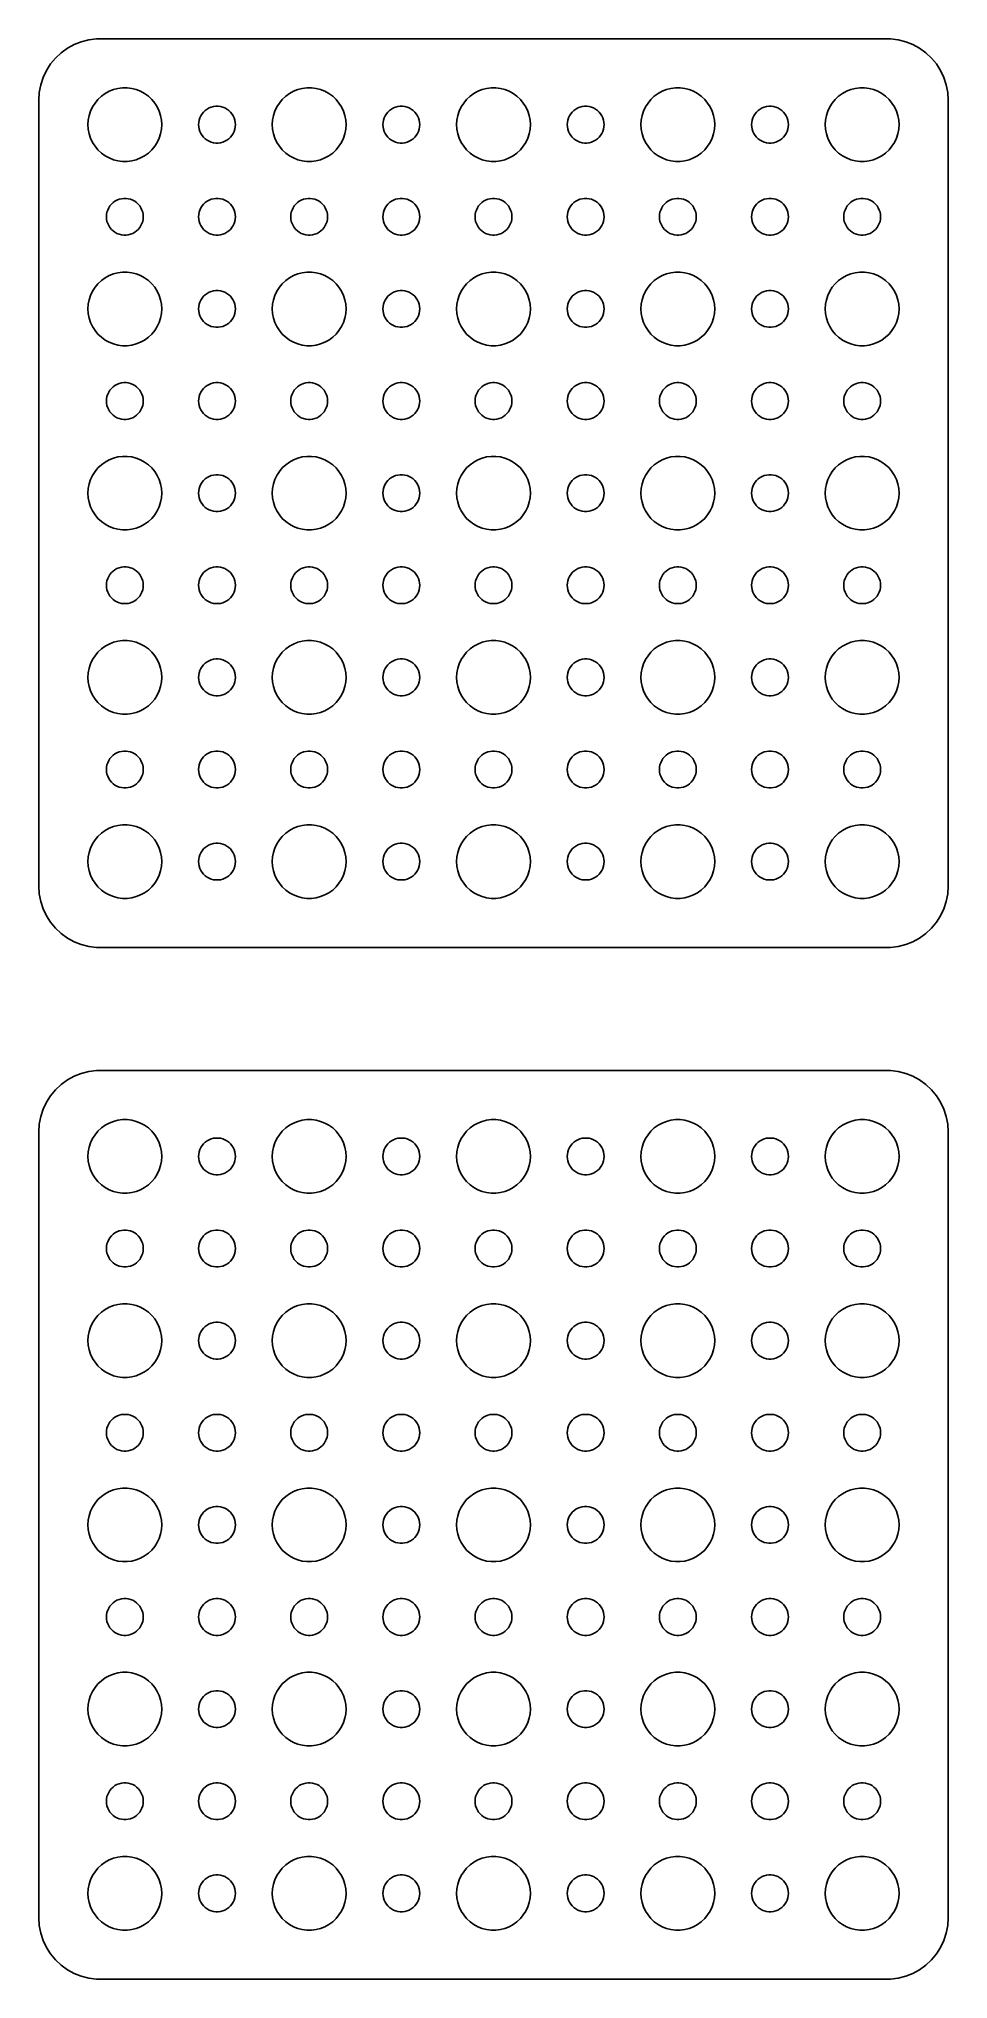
# Model space of a CAD drawing. Header units: metres. Extents: x -37 to 37, y 47 to 205.
import ezdxf

# ---------------------------------------------------------------- set-up
doc = ezdxf.new("R2010")
doc.units = ezdxf.units.M

msp = doc.modelspace()

# ---------------------------------------------------------------- linework, layer by layer
for p, q in [((-35.1871, 203.853), (-35.6448, 203.423)), ((-34.6791, 204.222), (-35.1871, 203.853)), ((-34.1289, 204.524), (-34.6791, 204.222)), ((-33.5451, 204.755), (-34.1289, 204.524)), ((-32.9369, 204.911), (-33.5451, 204.755)), ((-32.3139, 204.99), (-32.9369, 204.911)), ((32.3139, 204.99), (-32.3139, 204.99)), ((32.9369, 204.911), (32.3139, 204.99)), ((33.5451, 204.755), (32.9369, 204.911)), ((34.1289, 204.524), (33.5451, 204.755)), ((34.6791, 204.222), (34.1289, 204.524)), ((35.1871, 203.853), (34.6791, 204.222)), ((35.6448, 203.423), (35.1871, 203.853)), ((-36.3815, 202.409), (-36.6489, 201.841)), ((-36.0451, 202.939), (-36.3815, 202.409)), ((-35.6448, 203.423), (-36.0451, 202.939)), ((36.0451, 202.939), (35.6448, 203.423)), ((36.3815, 202.409), (36.0451, 202.939)), ((36.6489, 201.841), (36.3815, 202.409)), ((-36.8429, 201.243), (-36.9606, 200.627)), ((-36.6489, 201.841), (-36.8429, 201.243)), ((-31.6075, 200.533), (-31.2773, 200.714)), ((-31.2773, 200.714), (-30.927, 200.853)), ((-30.927, 200.853), (-30.5621, 200.947)), ((-30.5621, 200.947), (-30.1884, 200.994)), ((-30.1884, 200.994), (-29.8116, 200.994)), ((-29.8116, 200.994), (-29.4379, 200.947)), ((-29.4379, 200.947), (-29.0729, 200.853)), ((-29.0729, 200.853), (-28.7227, 200.714)), ((-28.7227, 200.714), (-28.3925, 200.533)), ((-16.6075, 200.533), (-16.2773, 200.714)), ((-16.2773, 200.714), (-15.927, 200.853)), ((-15.927, 200.853), (-15.5621, 200.947)), ((-15.5621, 200.947), (-15.1884, 200.994)), ((-15.1884, 200.994), (-14.8116, 200.994)), ((-14.8116, 200.994), (-14.4379, 200.947)), ((-14.4379, 200.947), (-14.0729, 200.853)), ((-14.0729, 200.853), (-13.7227, 200.714)), ((-13.7227, 200.714), (-13.3925, 200.533)), ((-1.60747, 200.533), (-1.27733, 200.714)), ((-1.27733, 200.714), (-0.92705, 200.853)), ((-0.92705, 200.853), (-0.56213, 200.947)), ((-0.56213, 200.947), (-0.18837, 200.994)), ((-0.18837, 200.994), (0.18837, 200.994)), ((0.18837, 200.994), (0.56213, 200.947)), ((0.56213, 200.947), (0.92705, 200.853)), ((0.92705, 200.853), (1.27733, 200.714)), ((1.27733, 200.714), (1.60747, 200.533)), ((13.3925, 200.533), (13.7227, 200.714)), ((13.7227, 200.714), (14.0729, 200.853)), ((14.0729, 200.853), (14.4379, 200.947)), ((14.4379, 200.947), (14.8116, 200.994)), ((14.8116, 200.994), (15.1884, 200.994)), ((15.1884, 200.994), (15.5621, 200.947)), ((15.5621, 200.947), (15.927, 200.853)), ((15.927, 200.853), (16.2773, 200.714)), ((16.2773, 200.714), (16.6075, 200.533)), ((28.3925, 200.533), (28.7227, 200.714)), ((28.7227, 200.714), (29.0729, 200.853)), ((29.0729, 200.853), (29.4379, 200.947)), ((29.4379, 200.947), (29.8116, 200.994)), ((29.8116, 200.994), (30.1884, 200.994)), ((30.1884, 200.994), (30.5621, 200.947)), ((30.5621, 200.947), (30.927, 200.853)), ((30.927, 200.853), (31.2773, 200.714)), ((31.2773, 200.714), (31.6075, 200.533)), ((36.8429, 201.243), (36.6489, 201.841)), ((36.9606, 200.627), (36.8429, 201.243)), ((-36.9606, 200.627), (-37, 200)), ((-37, 200), (-37, 136)), ((-32.9057, 198.746), (-32.7893, 199.104)), ((-32.7893, 199.104), (-32.6289, 199.445)), ((-32.6289, 199.445), (-32.427, 199.763)), ((-32.427, 199.763), (-32.1869, 200.054)), ((-32.1869, 200.054), (-31.9123, 200.312)), ((-31.9123, 200.312), (-31.6075, 200.533)), ((-28.3925, 200.533), (-28.0877, 200.312)), ((-28.0877, 200.312), (-27.8131, 200.054)), ((-27.8131, 200.054), (-27.5729, 199.763)), ((-27.5729, 199.763), (-27.3711, 199.445)), ((-27.3711, 199.445), (-27.2107, 199.104)), ((-27.2107, 199.104), (-27.0942, 198.746)), ((-23.5934, 199.027), (-23.4561, 199.156)), ((-23.4561, 199.156), (-23.3037, 199.266)), ((-23.3037, 199.266), (-23.1387, 199.357)), ((-23.1387, 199.357), (-22.9635, 199.427)), ((-22.9635, 199.427), (-22.7811, 199.473)), ((-22.7811, 199.473), (-22.5942, 199.497)), ((-22.5942, 199.497), (-22.4058, 199.497)), ((-22.4058, 199.497), (-22.2189, 199.473)), ((-22.2189, 199.473), (-22.0365, 199.427)), ((-22.0365, 199.427), (-21.8613, 199.357)), ((-21.8613, 199.357), (-21.6963, 199.266)), ((-21.6963, 199.266), (-21.5439, 199.156)), ((-21.5439, 199.156), (-21.4065, 199.027)), ((-17.9057, 198.746), (-17.7893, 199.104)), ((-17.7893, 199.104), (-17.6289, 199.445)), ((-17.6289, 199.445), (-17.427, 199.763)), ((-17.427, 199.763), (-17.1869, 200.054)), ((-17.1869, 200.054), (-16.9123, 200.312)), ((-16.9123, 200.312), (-16.6075, 200.533)), ((-13.3925, 200.533), (-13.0877, 200.312)), ((-13.0877, 200.312), (-12.8131, 200.054)), ((-12.8131, 200.054), (-12.5729, 199.763)), ((-12.5729, 199.763), (-12.3711, 199.445)), ((-12.3711, 199.445), (-12.2107, 199.104)), ((-12.2107, 199.104), (-12.0942, 198.746)), ((-8.59344, 199.027), (-8.45613, 199.156)), ((-8.45613, 199.156), (-8.30373, 199.266)), ((-8.30373, 199.266), (-8.13866, 199.357)), ((-8.13866, 199.357), (-7.96352, 199.427)), ((-7.96352, 199.427), (-7.78107, 199.473)), ((-7.78107, 199.473), (-7.59418, 199.497)), ((-7.59418, 199.497), (-7.40581, 199.497)), ((-7.40581, 199.497), (-7.21892, 199.473)), ((-7.21892, 199.473), (-7.03647, 199.427)), ((-7.03647, 199.427), (-6.86133, 199.357)), ((-6.86133, 199.357), (-6.69626, 199.266)), ((-6.69626, 199.266), (-6.54385, 199.156)), ((-6.54385, 199.156), (-6.40654, 199.027)), ((-2.90575, 198.746), (-2.78932, 199.104)), ((-2.78932, 199.104), (-2.62891, 199.445)), ((-2.62891, 199.445), (-2.42705, 199.763)), ((-2.42705, 199.763), (-2.1869, 200.054)), ((-2.1869, 200.054), (-1.91226, 200.312)), ((-1.91226, 200.312), (-1.60747, 200.533)), ((1.60747, 200.533), (1.91226, 200.312)), ((1.91226, 200.312), (2.1869, 200.054)), ((2.1869, 200.054), (2.42705, 199.763)), ((2.42705, 199.763), (2.62891, 199.445)), ((2.62891, 199.445), (2.78932, 199.104)), ((2.78932, 199.104), (2.90575, 198.746)), ((6.40654, 199.027), (6.54385, 199.156)), ((6.54385, 199.156), (6.69626, 199.266)), ((6.69626, 199.266), (6.86133, 199.357)), ((6.86133, 199.357), (7.03647, 199.427)), ((7.03647, 199.427), (7.21892, 199.473)), ((7.21892, 199.473), (7.40581, 199.497)), ((7.40581, 199.497), (7.59418, 199.497)), ((7.59418, 199.497), (7.78107, 199.473)), ((7.78107, 199.473), (7.96352, 199.427)), ((7.96352, 199.427), (8.13866, 199.357)), ((8.13866, 199.357), (8.30373, 199.266)), ((8.30373, 199.266), (8.45613, 199.156)), ((8.45613, 199.156), (8.59344, 199.027)), ((12.0942, 198.746), (12.2107, 199.104)), ((12.2107, 199.104), (12.3711, 199.445)), ((12.3711, 199.445), (12.5729, 199.763)), ((12.5729, 199.763), (12.8131, 200.054)), ((12.8131, 200.054), (13.0877, 200.312)), ((13.0877, 200.312), (13.3925, 200.533)), ((16.6075, 200.533), (16.9123, 200.312)), ((16.9123, 200.312), (17.1869, 200.054)), ((17.1869, 200.054), (17.427, 199.763)), ((17.427, 199.763), (17.6289, 199.445)), ((17.6289, 199.445), (17.7893, 199.104)), ((17.7893, 199.104), (17.9057, 198.746)), ((21.4065, 199.027), (21.5439, 199.156)), ((21.5439, 199.156), (21.6963, 199.266)), ((21.6963, 199.266), (21.8613, 199.357)), ((21.8613, 199.357), (22.0365, 199.427)), ((22.0365, 199.427), (22.2189, 199.473)), ((22.2189, 199.473), (22.4058, 199.497)), ((22.4058, 199.497), (22.5942, 199.497)), ((22.5942, 199.497), (22.7811, 199.473)), ((22.7811, 199.473), (22.9635, 199.427)), ((22.9635, 199.427), (23.1387, 199.357)), ((23.1387, 199.357), (23.3037, 199.266)), ((23.3037, 199.266), (23.4561, 199.156)), ((23.4561, 199.156), (23.5934, 199.027)), ((27.0942, 198.746), (27.2107, 199.104)), ((27.2107, 199.104), (27.3711, 199.445)), ((27.3711, 199.445), (27.5729, 199.763)), ((27.5729, 199.763), (27.8131, 200.054)), ((27.8131, 200.054), (28.0877, 200.312)), ((28.0877, 200.312), (28.3925, 200.533)), ((31.6075, 200.533), (31.9123, 200.312)), ((31.9123, 200.312), (32.1869, 200.054)), ((32.1869, 200.054), (32.427, 199.763)), ((32.427, 199.763), (32.6289, 199.445)), ((32.6289, 199.445), (32.7893, 199.104)), ((32.7893, 199.104), (32.9057, 198.746)), ((37, 200), (36.9606, 200.627)), ((37, 136), (37, 200)), ((-33, 198), (-32.9763, 198.376)), ((-32.9763, 197.624), (-33, 198)), ((-32.9763, 198.376), (-32.9057, 198.746)), ((-32.9057, 197.254), (-32.9763, 197.624)), ((-27.0942, 198.746), (-27.0237, 198.376)), ((-27.0237, 197.624), (-27.0942, 197.254)), ((-27.0237, 198.376), (-27, 198)), ((-27, 198), (-27.0237, 197.624)), ((-24, 198), (-23.9882, 198.188)), ((-23.9882, 197.812), (-24, 198)), ((-23.9882, 198.188), (-23.9529, 198.373)), ((-23.9529, 197.627), (-23.9882, 197.812)), ((-23.9529, 198.373), (-23.8947, 198.552)), ((-23.8947, 197.448), (-23.9529, 197.627)), ((-23.8947, 198.552), (-23.8145, 198.723)), ((-23.8145, 198.723), (-23.7135, 198.882)), ((-23.7135, 198.882), (-23.5934, 199.027)), ((-21.4065, 199.027), (-21.2865, 198.882)), ((-21.2865, 198.882), (-21.1855, 198.723)), ((-21.1855, 198.723), (-21.1053, 198.552)), ((-21.1053, 198.552), (-21.0471, 198.373)), ((-21.0471, 197.627), (-21.1053, 197.448)), ((-21.0471, 198.373), (-21.0118, 198.188)), ((-21.0118, 197.812), (-21.0471, 197.627)), ((-21.0118, 198.188), (-21, 198)), ((-21, 198), (-21.0118, 197.812)), ((-18, 198), (-17.9763, 198.376)), ((-17.9763, 197.624), (-18, 198)), ((-17.9763, 198.376), (-17.9057, 198.746)), ((-17.9057, 197.254), (-17.9763, 197.624)), ((-12.0942, 198.746), (-12.0237, 198.376)), ((-12.0237, 197.624), (-12.0942, 197.254)), ((-12.0237, 198.376), (-12, 198)), ((-12, 198), (-12.0237, 197.624)), ((-9, 198), (-8.98816, 198.188)), ((-8.98816, 197.812), (-9, 198)), ((-8.98816, 198.188), (-8.95287, 198.373)), ((-8.95287, 197.627), (-8.98816, 197.812)), ((-8.95287, 198.373), (-8.89465, 198.552)), ((-8.89465, 197.448), (-8.95287, 197.627)), ((-8.89465, 198.552), (-8.81445, 198.723)), ((-8.81445, 198.723), (-8.71352, 198.882)), ((-8.71352, 198.882), (-8.59344, 199.027)), ((-6.40654, 199.027), (-6.28647, 198.882)), ((-6.28647, 198.882), (-6.18553, 198.723)), ((-6.18553, 198.723), (-6.10533, 198.552)), ((-6.10533, 198.552), (-6.04712, 198.373)), ((-6.04712, 197.627), (-6.10533, 197.448)), ((-6.04712, 198.373), (-6.01183, 198.188)), ((-6.01183, 197.812), (-6.04712, 197.627)), ((-6.01183, 198.188), (-6, 198)), ((-6, 198), (-6.01183, 197.812)), ((-3, 198), (-2.97633, 198.376)), ((-2.97633, 197.624), (-3, 198)), ((-2.97633, 198.376), (-2.90575, 198.746)), ((-2.90575, 197.254), (-2.97633, 197.624)), ((2.90575, 198.746), (2.97633, 198.376)), ((2.97633, 197.624), (2.90575, 197.254)), ((2.97633, 198.376), (3, 198)), ((3, 198), (2.97633, 197.624)), ((6, 198), (6.01183, 198.188)), ((6.01183, 197.812), (6, 198)), ((6.01183, 198.188), (6.04712, 198.373)), ((6.04712, 197.627), (6.01183, 197.812)), ((6.04712, 198.373), (6.10533, 198.552)), ((6.10533, 197.448), (6.04712, 197.627)), ((6.10533, 198.552), (6.18553, 198.723)), ((6.18553, 198.723), (6.28647, 198.882)), ((6.28647, 198.882), (6.40654, 199.027)), ((8.59344, 199.027), (8.71352, 198.882)), ((8.71352, 198.882), (8.81445, 198.723)), ((8.81445, 198.723), (8.89465, 198.552)), ((8.89465, 198.552), (8.95287, 198.373)), ((8.95287, 197.627), (8.89465, 197.448)), ((8.95287, 198.373), (8.98816, 198.188)), ((8.98816, 197.812), (8.95287, 197.627)), ((8.98816, 198.188), (9, 198)), ((9, 198), (8.98816, 197.812)), ((12, 198), (12.0237, 198.376)), ((12.0237, 197.624), (12, 198)), ((12.0237, 198.376), (12.0942, 198.746)), ((12.0942, 197.254), (12.0237, 197.624)), ((17.9057, 198.746), (17.9763, 198.376)), ((17.9763, 197.624), (17.9057, 197.254)), ((17.9763, 198.376), (18, 198)), ((18, 198), (17.9763, 197.624)), ((21, 198), (21.0118, 198.188)), ((21.0118, 197.812), (21, 198)), ((21.0118, 198.188), (21.0471, 198.373)), ((21.0471, 197.627), (21.0118, 197.812)), ((21.0471, 198.373), (21.1053, 198.552)), ((21.1053, 197.448), (21.0471, 197.627)), ((21.1053, 198.552), (21.1855, 198.723)), ((21.1855, 198.723), (21.2865, 198.882)), ((21.2865, 198.882), (21.4065, 199.027)), ((23.5934, 199.027), (23.7135, 198.882)), ((23.7135, 198.882), (23.8145, 198.723)), ((23.8145, 198.723), (23.8947, 198.552)), ((23.8947, 198.552), (23.9529, 198.373)), ((23.9529, 197.627), (23.8947, 197.448)), ((23.9529, 198.373), (23.9882, 198.188)), ((23.9882, 197.812), (23.9529, 197.627)), ((23.9882, 198.188), (24, 198)), ((24, 198), (23.9882, 197.812)), ((27, 198), (27.0237, 198.376)), ((27.0237, 197.624), (27, 198)), ((27.0237, 198.376), (27.0942, 198.746)), ((27.0942, 197.254), (27.0237, 197.624)), ((32.9057, 198.746), (32.9763, 198.376)), ((32.9763, 197.624), (32.9057, 197.254)), ((32.9763, 198.376), (33, 198)), ((33, 198), (32.9763, 197.624)), ((-32.7893, 196.896), (-32.9057, 197.254)), ((-32.6289, 196.555), (-32.7893, 196.896)), ((-32.427, 196.237), (-32.6289, 196.555)), ((-32.1869, 195.946), (-32.427, 196.237)), ((-31.9123, 195.688), (-32.1869, 195.946)), ((-27.8131, 195.946), (-28.0877, 195.688)), ((-27.5729, 196.237), (-27.8131, 195.946)), ((-27.3711, 196.555), (-27.5729, 196.237)), ((-27.2107, 196.896), (-27.3711, 196.555)), ((-27.0942, 197.254), (-27.2107, 196.896)), ((-23.8145, 197.277), (-23.8947, 197.448)), ((-23.7135, 197.118), (-23.8145, 197.277)), ((-23.5934, 196.973), (-23.7135, 197.118)), ((-23.4561, 196.844), (-23.5934, 196.973)), ((-23.3037, 196.734), (-23.4561, 196.844)), ((-23.1387, 196.643), (-23.3037, 196.734)), ((-22.9635, 196.573), (-23.1387, 196.643)), ((-22.7811, 196.527), (-22.9635, 196.573)), ((-22.5942, 196.503), (-22.7811, 196.527)), ((-22.4058, 196.503), (-22.5942, 196.503)), ((-22.2189, 196.527), (-22.4058, 196.503)), ((-22.0365, 196.573), (-22.2189, 196.527)), ((-21.8613, 196.643), (-22.0365, 196.573)), ((-21.6963, 196.734), (-21.8613, 196.643)), ((-21.5439, 196.844), (-21.6963, 196.734)), ((-21.4065, 196.973), (-21.5439, 196.844)), ((-21.2865, 197.118), (-21.4065, 196.973)), ((-21.1855, 197.277), (-21.2865, 197.118)), ((-21.1053, 197.448), (-21.1855, 197.277)), ((-17.7893, 196.896), (-17.9057, 197.254)), ((-17.6289, 196.555), (-17.7893, 196.896)), ((-17.427, 196.237), (-17.6289, 196.555)), ((-17.1869, 195.946), (-17.427, 196.237)), ((-16.9123, 195.688), (-17.1869, 195.946)), ((-12.8131, 195.946), (-13.0877, 195.688)), ((-12.5729, 196.237), (-12.8131, 195.946)), ((-12.3711, 196.555), (-12.5729, 196.237)), ((-12.2107, 196.896), (-12.3711, 196.555)), ((-12.0942, 197.254), (-12.2107, 196.896)), ((-8.81445, 197.277), (-8.89465, 197.448)), ((-8.71352, 197.118), (-8.81445, 197.277)), ((-8.59344, 196.973), (-8.71352, 197.118)), ((-8.45613, 196.844), (-8.59344, 196.973)), ((-8.30373, 196.734), (-8.45613, 196.844)), ((-8.13866, 196.643), (-8.30373, 196.734)), ((-7.96352, 196.573), (-8.13866, 196.643)), ((-7.78107, 196.527), (-7.96352, 196.573)), ((-7.59418, 196.503), (-7.78107, 196.527)), ((-7.40581, 196.503), (-7.59418, 196.503)), ((-7.21892, 196.527), (-7.40581, 196.503)), ((-7.03647, 196.573), (-7.21892, 196.527)), ((-6.86133, 196.643), (-7.03647, 196.573)), ((-6.69626, 196.734), (-6.86133, 196.643)), ((-6.54385, 196.844), (-6.69626, 196.734)), ((-6.40654, 196.973), (-6.54385, 196.844)), ((-6.28647, 197.118), (-6.40654, 196.973)), ((-6.18553, 197.277), (-6.28647, 197.118)), ((-6.10533, 197.448), (-6.18553, 197.277)), ((-2.78932, 196.896), (-2.90575, 197.254)), ((-2.62891, 196.555), (-2.78932, 196.896)), ((-2.42705, 196.237), (-2.62891, 196.555)), ((-2.1869, 195.946), (-2.42705, 196.237)), ((-1.91226, 195.688), (-2.1869, 195.946)), ((2.1869, 195.946), (1.91226, 195.688)), ((2.42705, 196.237), (2.1869, 195.946)), ((2.62891, 196.555), (2.42705, 196.237)), ((2.78932, 196.896), (2.62891, 196.555)), ((2.90575, 197.254), (2.78932, 196.896)), ((6.18553, 197.277), (6.10533, 197.448)), ((6.28647, 197.118), (6.18553, 197.277)), ((6.40654, 196.973), (6.28647, 197.118)), ((6.54385, 196.844), (6.40654, 196.973)), ((6.69626, 196.734), (6.54385, 196.844)), ((6.86133, 196.643), (6.69626, 196.734)), ((7.03647, 196.573), (6.86133, 196.643)), ((7.21892, 196.527), (7.03647, 196.573)), ((7.40581, 196.503), (7.21892, 196.527)), ((7.59418, 196.503), (7.40581, 196.503)), ((7.78107, 196.527), (7.59418, 196.503)), ((7.96352, 196.573), (7.78107, 196.527)), ((8.13866, 196.643), (7.96352, 196.573)), ((8.30373, 196.734), (8.13866, 196.643)), ((8.45613, 196.844), (8.30373, 196.734)), ((8.59344, 196.973), (8.45613, 196.844)), ((8.71352, 197.118), (8.59344, 196.973)), ((8.81445, 197.277), (8.71352, 197.118)), ((8.89465, 197.448), (8.81445, 197.277)), ((12.2107, 196.896), (12.0942, 197.254)), ((12.3711, 196.555), (12.2107, 196.896)), ((12.5729, 196.237), (12.3711, 196.555)), ((12.8131, 195.946), (12.5729, 196.237)), ((13.0877, 195.688), (12.8131, 195.946)), ((17.1869, 195.946), (16.9123, 195.688)), ((17.427, 196.237), (17.1869, 195.946)), ((17.6289, 196.555), (17.427, 196.237)), ((17.7893, 196.896), (17.6289, 196.555)), ((17.9057, 197.254), (17.7893, 196.896)), ((21.1855, 197.277), (21.1053, 197.448)), ((21.2865, 197.118), (21.1855, 197.277)), ((21.4065, 196.973), (21.2865, 197.118)), ((21.5439, 196.844), (21.4065, 196.973)), ((21.6963, 196.734), (21.5439, 196.844)), ((21.8613, 196.643), (21.6963, 196.734)), ((22.0365, 196.573), (21.8613, 196.643)), ((22.2189, 196.527), (22.0365, 196.573)), ((22.4058, 196.503), (22.2189, 196.527)), ((22.5942, 196.503), (22.4058, 196.503)), ((22.7811, 196.527), (22.5942, 196.503)), ((22.9635, 196.573), (22.7811, 196.527)), ((23.1387, 196.643), (22.9635, 196.573)), ((23.3037, 196.734), (23.1387, 196.643)), ((23.4561, 196.844), (23.3037, 196.734)), ((23.5934, 196.973), (23.4561, 196.844)), ((23.7135, 197.118), (23.5934, 196.973)), ((23.8145, 197.277), (23.7135, 197.118)), ((23.8947, 197.448), (23.8145, 197.277)), ((27.2107, 196.896), (27.0942, 197.254)), ((27.3711, 196.555), (27.2107, 196.896)), ((27.5729, 196.237), (27.3711, 196.555)), ((27.8131, 195.946), (27.5729, 196.237)), ((28.0877, 195.688), (27.8131, 195.946)), ((32.1869, 195.946), (31.9123, 195.688)), ((32.427, 196.237), (32.1869, 195.946)), ((32.6289, 196.555), (32.427, 196.237)), ((32.7893, 196.896), (32.6289, 196.555)), ((32.9057, 197.254), (32.7893, 196.896)), ((-31.6075, 195.467), (-31.9123, 195.688)), ((-31.2773, 195.286), (-31.6075, 195.467)), ((-30.927, 195.147), (-31.2773, 195.286)), ((-30.5621, 195.053), (-30.927, 195.147)), ((-30.1884, 195.006), (-30.5621, 195.053)), ((-29.8116, 195.006), (-30.1884, 195.006)), ((-29.4379, 195.053), (-29.8116, 195.006)), ((-29.0729, 195.147), (-29.4379, 195.053)), ((-28.7227, 195.286), (-29.0729, 195.147)), ((-28.3925, 195.467), (-28.7227, 195.286)), ((-28.0877, 195.688), (-28.3925, 195.467)), ((-16.6075, 195.467), (-16.9123, 195.688)), ((-16.2773, 195.286), (-16.6075, 195.467)), ((-15.927, 195.147), (-16.2773, 195.286)), ((-15.5621, 195.053), (-15.927, 195.147)), ((-15.1884, 195.006), (-15.5621, 195.053)), ((-14.8116, 195.006), (-15.1884, 195.006)), ((-14.4379, 195.053), (-14.8116, 195.006)), ((-14.0729, 195.147), (-14.4379, 195.053)), ((-13.7227, 195.286), (-14.0729, 195.147)), ((-13.3925, 195.467), (-13.7227, 195.286)), ((-13.0877, 195.688), (-13.3925, 195.467)), ((-1.60747, 195.467), (-1.91226, 195.688)), ((-1.27733, 195.286), (-1.60747, 195.467)), ((-0.92705, 195.147), (-1.27733, 195.286)), ((-0.56213, 195.053), (-0.92705, 195.147)), ((-0.18837, 195.006), (-0.56213, 195.053)), ((0.18837, 195.006), (-0.18837, 195.006)), ((0.56213, 195.053), (0.18837, 195.006)), ((0.92705, 195.147), (0.56213, 195.053)), ((1.27733, 195.286), (0.92705, 195.147)), ((1.60747, 195.467), (1.27733, 195.286)), ((1.91226, 195.688), (1.60747, 195.467)), ((13.3925, 195.467), (13.0877, 195.688)), ((13.7227, 195.286), (13.3925, 195.467)), ((14.0729, 195.147), (13.7227, 195.286)), ((14.4379, 195.053), (14.0729, 195.147)), ((14.8116, 195.006), (14.4379, 195.053)), ((15.1884, 195.006), (14.8116, 195.006)), ((15.5621, 195.053), (15.1884, 195.006)), ((15.927, 195.147), (15.5621, 195.053)), ((16.2773, 195.286), (15.927, 195.147)), ((16.6075, 195.467), (16.2773, 195.286)), ((16.9123, 195.688), (16.6075, 195.467)), ((28.3925, 195.467), (28.0877, 195.688)), ((28.7227, 195.286), (28.3925, 195.467)), ((29.0729, 195.147), (28.7227, 195.286)), ((29.4379, 195.053), (29.0729, 195.147)), ((29.8116, 195.006), (29.4379, 195.053)), ((30.1884, 195.006), (29.8116, 195.006)), ((30.5621, 195.053), (30.1884, 195.006)), ((30.927, 195.147), (30.5621, 195.053)), ((31.2773, 195.286), (30.927, 195.147)), ((31.6075, 195.467), (31.2773, 195.286)), ((31.9123, 195.688), (31.6075, 195.467)), ((-31.3947, 191.052), (-31.3145, 191.223)), ((-31.3145, 191.223), (-31.2135, 191.382)), ((-31.2135, 191.382), (-31.0934, 191.527)), ((-31.0934, 191.527), (-30.9561, 191.656)), ((-30.9561, 191.656), (-30.8037, 191.766)), ((-30.8037, 191.766), (-30.6387, 191.857)), ((-30.6387, 191.857), (-30.4635, 191.927)), ((-30.4635, 191.927), (-30.2811, 191.973)), ((-30.2811, 191.973), (-30.0942, 191.997)), ((-30.0942, 191.997), (-29.9058, 191.997)), ((-29.9058, 191.997), (-29.7189, 191.973)), ((-29.7189, 191.973), (-29.5365, 191.927)), ((-29.5365, 191.927), (-29.3613, 191.857)), ((-29.3613, 191.857), (-29.1963, 191.766)), ((-29.1963, 191.766), (-29.0439, 191.656)), ((-29.0439, 191.656), (-28.9065, 191.527)), ((-28.9065, 191.527), (-28.7865, 191.382)), ((-28.7865, 191.382), (-28.6855, 191.223)), ((-28.6855, 191.223), (-28.6053, 191.052)), ((-23.8947, 191.052), (-23.8145, 191.223)), ((-23.8145, 191.223), (-23.7135, 191.382)), ((-23.7135, 191.382), (-23.5934, 191.527)), ((-23.5934, 191.527), (-23.4561, 191.656)), ((-23.4561, 191.656), (-23.3037, 191.766)), ((-23.3037, 191.766), (-23.1387, 191.857)), ((-23.1387, 191.857), (-22.9635, 191.927)), ((-22.9635, 191.927), (-22.7811, 191.973)), ((-22.7811, 191.973), (-22.5942, 191.997)), ((-22.5942, 191.997), (-22.4058, 191.997)), ((-22.4058, 191.997), (-22.2189, 191.973)), ((-22.2189, 191.973), (-22.0365, 191.927)), ((-22.0365, 191.927), (-21.8613, 191.857)), ((-21.8613, 191.857), (-21.6963, 191.766)), ((-21.6963, 191.766), (-21.5439, 191.656)), ((-21.5439, 191.656), (-21.4065, 191.527)), ((-21.4065, 191.527), (-21.2865, 191.382)), ((-21.2865, 191.382), (-21.1855, 191.223)), ((-21.1855, 191.223), (-21.1053, 191.052)), ((-16.3947, 191.052), (-16.3145, 191.223)), ((-16.3145, 191.223), (-16.2135, 191.382)), ((-16.2135, 191.382), (-16.0934, 191.527)), ((-16.0934, 191.527), (-15.9561, 191.656)), ((-15.9561, 191.656), (-15.8037, 191.766)), ((-15.8037, 191.766), (-15.6387, 191.857)), ((-15.6387, 191.857), (-15.4635, 191.927)), ((-15.4635, 191.927), (-15.2811, 191.973)), ((-15.2811, 191.973), (-15.0942, 191.997)), ((-15.0942, 191.997), (-14.9058, 191.997)), ((-14.9058, 191.997), (-14.7189, 191.973)), ((-14.7189, 191.973), (-14.5365, 191.927)), ((-14.5365, 191.927), (-14.3613, 191.857)), ((-14.3613, 191.857), (-14.1963, 191.766)), ((-14.1963, 191.766), (-14.0439, 191.656)), ((-14.0439, 191.656), (-13.9065, 191.527)), ((-13.9065, 191.527), (-13.7865, 191.382)), ((-13.7865, 191.382), (-13.6855, 191.223)), ((-13.6855, 191.223), (-13.6053, 191.052)), ((-8.89465, 191.052), (-8.81445, 191.223)), ((-8.81445, 191.223), (-8.71352, 191.382)), ((-8.71352, 191.382), (-8.59344, 191.527)), ((-8.59344, 191.527), (-8.45613, 191.656)), ((-8.45613, 191.656), (-8.30373, 191.766)), ((-8.30373, 191.766), (-8.13866, 191.857)), ((-8.13866, 191.857), (-7.96352, 191.927)), ((-7.96352, 191.927), (-7.78107, 191.973)), ((-7.78107, 191.973), (-7.59418, 191.997)), ((-7.59418, 191.997), (-7.40581, 191.997)), ((-7.40581, 191.997), (-7.21892, 191.973)), ((-7.21892, 191.973), (-7.03647, 191.927)), ((-7.03647, 191.927), (-6.86133, 191.857)), ((-6.86133, 191.857), (-6.69626, 191.766)), ((-6.69626, 191.766), (-6.54385, 191.656)), ((-6.54385, 191.656), (-6.40654, 191.527)), ((-6.40654, 191.527), (-6.28647, 191.382)), ((-6.28647, 191.382), (-6.18553, 191.223)), ((-6.18553, 191.223), (-6.10533, 191.052)), ((-1.39465, 191.052), (-1.31445, 191.223)), ((-1.31445, 191.223), (-1.21352, 191.382)), ((-1.21352, 191.382), (-1.09344, 191.527)), ((-1.09344, 191.527), (-0.95613, 191.656)), ((-0.95613, 191.656), (-0.80373, 191.766)), ((-0.80373, 191.766), (-0.63866, 191.857)), ((-0.63866, 191.857), (-0.46352, 191.927)), ((-0.46352, 191.927), (-0.28107, 191.973)), ((-0.28107, 191.973), (-0.09418, 191.997)), ((-0.09418, 191.997), (0.09418, 191.997)), ((0.09418, 191.997), (0.28107, 191.973)), ((0.28107, 191.973), (0.46352, 191.927)), ((0.46352, 191.927), (0.63866, 191.857)), ((0.63866, 191.857), (0.80373, 191.766)), ((0.80373, 191.766), (0.95613, 191.656)), ((0.95613, 191.656), (1.09344, 191.527)), ((1.09344, 191.527), (1.21352, 191.382)), ((1.21352, 191.382), (1.31445, 191.223)), ((1.31445, 191.223), (1.39465, 191.052)), ((6.10533, 191.052), (6.18553, 191.223)), ((6.18553, 191.223), (6.28647, 191.382)), ((6.28647, 191.382), (6.40654, 191.527)), ((6.40654, 191.527), (6.54385, 191.656)), ((6.54385, 191.656), (6.69626, 191.766)), ((6.69626, 191.766), (6.86133, 191.857)), ((6.86133, 191.857), (7.03647, 191.927)), ((7.03647, 191.927), (7.21892, 191.973)), ((7.21892, 191.973), (7.40581, 191.997)), ((7.40581, 191.997), (7.59418, 191.997)), ((7.59418, 191.997), (7.78107, 191.973)), ((7.78107, 191.973), (7.96352, 191.927)), ((7.96352, 191.927), (8.13866, 191.857)), ((8.13866, 191.857), (8.30373, 191.766)), ((8.30373, 191.766), (8.45613, 191.656)), ((8.45613, 191.656), (8.59344, 191.527)), ((8.59344, 191.527), (8.71352, 191.382)), ((8.71352, 191.382), (8.81445, 191.223)), ((8.81445, 191.223), (8.89465, 191.052)), ((13.6053, 191.052), (13.6855, 191.223)), ((13.6855, 191.223), (13.7865, 191.382)), ((13.7865, 191.382), (13.9065, 191.527)), ((13.9065, 191.527), (14.0439, 191.656)), ((14.0439, 191.656), (14.1963, 191.766)), ((14.1963, 191.766), (14.3613, 191.857)), ((14.3613, 191.857), (14.5365, 191.927)), ((14.5365, 191.927), (14.7189, 191.973)), ((14.7189, 191.973), (14.9058, 191.997)), ((14.9058, 191.997), (15.0942, 191.997)), ((15.0942, 191.997), (15.2811, 191.973)), ((15.2811, 191.973), (15.4635, 191.927)), ((15.4635, 191.927), (15.6387, 191.857)), ((15.6387, 191.857), (15.8037, 191.766)), ((15.8037, 191.766), (15.9561, 191.656)), ((15.9561, 191.656), (16.0934, 191.527)), ((16.0934, 191.527), (16.2135, 191.382)), ((16.2135, 191.382), (16.3145, 191.223)), ((16.3145, 191.223), (16.3947, 191.052)), ((21.1053, 191.052), (21.1855, 191.223)), ((21.1855, 191.223), (21.2865, 191.382)), ((21.2865, 191.382), (21.4065, 191.527)), ((21.4065, 191.527), (21.5439, 191.656)), ((21.5439, 191.656), (21.6963, 191.766)), ((21.6963, 191.766), (21.8613, 191.857)), ((21.8613, 191.857), (22.0365, 191.927)), ((22.0365, 191.927), (22.2189, 191.973)), ((22.2189, 191.973), (22.4058, 191.997)), ((22.4058, 191.997), (22.5942, 191.997)), ((22.5942, 191.997), (22.7811, 191.973)), ((22.7811, 191.973), (22.9635, 191.927)), ((22.9635, 191.927), (23.1387, 191.857)), ((23.1387, 191.857), (23.3037, 191.766)), ((23.3037, 191.766), (23.4561, 191.656)), ((23.4561, 191.656), (23.5934, 191.527)), ((23.5934, 191.527), (23.7135, 191.382)), ((23.7135, 191.382), (23.8145, 191.223)), ((23.8145, 191.223), (23.8947, 191.052)), ((28.6053, 191.052), (28.6855, 191.223)), ((28.6855, 191.223), (28.7865, 191.382)), ((28.7865, 191.382), (28.9065, 191.527)), ((28.9065, 191.527), (29.0439, 191.656)), ((29.0439, 191.656), (29.1963, 191.766)), ((29.1963, 191.766), (29.3613, 191.857)), ((29.3613, 191.857), (29.5365, 191.927)), ((29.5365, 191.927), (29.7189, 191.973)), ((29.7189, 191.973), (29.9058, 191.997)), ((29.9058, 191.997), (30.0942, 191.997)), ((30.0942, 191.997), (30.2811, 191.973)), ((30.2811, 191.973), (30.4635, 191.927)), ((30.4635, 191.927), (30.6387, 191.857)), ((30.6387, 191.857), (30.8037, 191.766)), ((30.8037, 191.766), (30.9561, 191.656)), ((30.9561, 191.656), (31.0934, 191.527)), ((31.0934, 191.527), (31.2135, 191.382)), ((31.2135, 191.382), (31.3145, 191.223)), ((31.3145, 191.223), (31.3947, 191.052)), ((-31.5, 190.5), (-31.4882, 190.688)), ((-31.4882, 190.312), (-31.5, 190.5)), ((-31.4882, 190.688), (-31.4529, 190.873)), ((-31.4529, 190.127), (-31.4882, 190.312)), ((-31.4529, 190.873), (-31.3947, 191.052)), ((-31.3947, 189.948), (-31.4529, 190.127)), ((-31.3145, 189.777), (-31.3947, 189.948)), ((-31.2135, 189.618), (-31.3145, 189.777)), ((-31.0934, 189.473), (-31.2135, 189.618)), ((-28.7865, 189.618), (-28.9065, 189.473)), ((-28.6855, 189.777), (-28.7865, 189.618)), ((-28.6053, 189.948), (-28.6855, 189.777)), ((-28.6053, 191.052), (-28.5471, 190.873)), ((-28.5471, 190.127), (-28.6053, 189.948)), ((-28.5471, 190.873), (-28.5118, 190.688)), ((-28.5118, 190.312), (-28.5471, 190.127)), ((-28.5118, 190.688), (-28.5, 190.5)), ((-28.5, 190.5), (-28.5118, 190.312)), ((-24, 190.5), (-23.9882, 190.688)), ((-23.9882, 190.312), (-24, 190.5)), ((-23.9882, 190.688), (-23.9529, 190.873)), ((-23.9529, 190.127), (-23.9882, 190.312)), ((-23.9529, 190.873), (-23.8947, 191.052)), ((-23.8947, 189.948), (-23.9529, 190.127)), ((-23.8145, 189.777), (-23.8947, 189.948)), ((-23.7135, 189.618), (-23.8145, 189.777)), ((-23.5934, 189.473), (-23.7135, 189.618)), ((-21.2865, 189.618), (-21.4065, 189.473)), ((-21.1855, 189.777), (-21.2865, 189.618)), ((-21.1053, 189.948), (-21.1855, 189.777)), ((-21.1053, 191.052), (-21.0471, 190.873)), ((-21.0471, 190.127), (-21.1053, 189.948)), ((-21.0471, 190.873), (-21.0118, 190.688)), ((-21.0118, 190.312), (-21.0471, 190.127)), ((-21.0118, 190.688), (-21, 190.5)), ((-21, 190.5), (-21.0118, 190.312)), ((-16.5, 190.5), (-16.4882, 190.688)), ((-16.4882, 190.312), (-16.5, 190.5)), ((-16.4882, 190.688), (-16.4529, 190.873)), ((-16.4529, 190.127), (-16.4882, 190.312)), ((-16.4529, 190.873), (-16.3947, 191.052)), ((-16.3947, 189.948), (-16.4529, 190.127)), ((-16.3145, 189.777), (-16.3947, 189.948)), ((-16.2135, 189.618), (-16.3145, 189.777)), ((-16.0934, 189.473), (-16.2135, 189.618)), ((-13.7865, 189.618), (-13.9065, 189.473)), ((-13.6855, 189.777), (-13.7865, 189.618)), ((-13.6053, 189.948), (-13.6855, 189.777)), ((-13.6053, 191.052), (-13.5471, 190.873)), ((-13.5471, 190.127), (-13.6053, 189.948)), ((-13.5471, 190.873), (-13.5118, 190.688)), ((-13.5118, 190.312), (-13.5471, 190.127)), ((-13.5118, 190.688), (-13.5, 190.5)), ((-13.5, 190.5), (-13.5118, 190.312)), ((-9, 190.5), (-8.98816, 190.688)), ((-8.98816, 190.312), (-9, 190.5)), ((-8.98816, 190.688), (-8.95287, 190.873)), ((-8.95287, 190.127), (-8.98816, 190.312)), ((-8.95287, 190.873), (-8.89465, 191.052)), ((-8.89465, 189.948), (-8.95287, 190.127)), ((-8.81445, 189.777), (-8.89465, 189.948)), ((-8.71352, 189.618), (-8.81445, 189.777)), ((-8.59344, 189.473), (-8.71352, 189.618)), ((-6.28647, 189.618), (-6.40654, 189.473)), ((-6.18553, 189.777), (-6.28647, 189.618)), ((-6.10533, 189.948), (-6.18553, 189.777)), ((-6.10533, 191.052), (-6.04712, 190.873)), ((-6.04712, 190.127), (-6.10533, 189.948)), ((-6.04712, 190.873), (-6.01183, 190.688)), ((-6.01183, 190.312), (-6.04712, 190.127)), ((-6.01183, 190.688), (-6, 190.5)), ((-6, 190.5), (-6.01183, 190.312)), ((-1.5, 190.5), (-1.48816, 190.688)), ((-1.48816, 190.312), (-1.5, 190.5)), ((-1.48816, 190.688), (-1.45287, 190.873)), ((-1.45287, 190.127), (-1.48816, 190.312)), ((-1.45287, 190.873), (-1.39465, 191.052)), ((-1.39465, 189.948), (-1.45287, 190.127)), ((-1.31445, 189.777), (-1.39465, 189.948)), ((-1.21352, 189.618), (-1.31445, 189.777)), ((-1.09344, 189.473), (-1.21352, 189.618)), ((1.21352, 189.618), (1.09344, 189.473)), ((1.31445, 189.777), (1.21352, 189.618)), ((1.39465, 189.948), (1.31445, 189.777)), ((1.39465, 191.052), (1.45287, 190.873)), ((1.45287, 190.127), (1.39465, 189.948)), ((1.45287, 190.873), (1.48816, 190.688)), ((1.48816, 190.312), (1.45287, 190.127)), ((1.48816, 190.688), (1.5, 190.5)), ((1.5, 190.5), (1.48816, 190.312)), ((6, 190.5), (6.01183, 190.688)), ((6.01183, 190.312), (6, 190.5)), ((6.01183, 190.688), (6.04712, 190.873)), ((6.04712, 190.127), (6.01183, 190.312)), ((6.04712, 190.873), (6.10533, 191.052)), ((6.10533, 189.948), (6.04712, 190.127)), ((6.18553, 189.777), (6.10533, 189.948)), ((6.28647, 189.618), (6.18553, 189.777)), ((6.40654, 189.473), (6.28647, 189.618)), ((8.71352, 189.618), (8.59344, 189.473)), ((8.81445, 189.777), (8.71352, 189.618)), ((8.89465, 189.948), (8.81445, 189.777)), ((8.89465, 191.052), (8.95287, 190.873)), ((8.95287, 190.127), (8.89465, 189.948)), ((8.95287, 190.873), (8.98816, 190.688)), ((8.98816, 190.312), (8.95287, 190.127)), ((8.98816, 190.688), (9, 190.5)), ((9, 190.5), (8.98816, 190.312)), ((13.5, 190.5), (13.5118, 190.688)), ((13.5118, 190.312), (13.5, 190.5)), ((13.5118, 190.688), (13.5471, 190.873)), ((13.5471, 190.127), (13.5118, 190.312)), ((13.5471, 190.873), (13.6053, 191.052)), ((13.6053, 189.948), (13.5471, 190.127)), ((13.6855, 189.777), (13.6053, 189.948)), ((13.7865, 189.618), (13.6855, 189.777)), ((13.9065, 189.473), (13.7865, 189.618)), ((16.2135, 189.618), (16.0934, 189.473)), ((16.3145, 189.777), (16.2135, 189.618)), ((16.3947, 189.948), (16.3145, 189.777)), ((16.3947, 191.052), (16.4529, 190.873)), ((16.4529, 190.127), (16.3947, 189.948)), ((16.4529, 190.873), (16.4882, 190.688)), ((16.4882, 190.312), (16.4529, 190.127)), ((16.4882, 190.688), (16.5, 190.5)), ((16.5, 190.5), (16.4882, 190.312)), ((21, 190.5), (21.0118, 190.688)), ((21.0118, 190.312), (21, 190.5)), ((21.0118, 190.688), (21.0471, 190.873)), ((21.0471, 190.127), (21.0118, 190.312)), ((21.0471, 190.873), (21.1053, 191.052)), ((21.1053, 189.948), (21.0471, 190.127)), ((21.1855, 189.777), (21.1053, 189.948)), ((21.2865, 189.618), (21.1855, 189.777)), ((21.4065, 189.473), (21.2865, 189.618)), ((23.7135, 189.618), (23.5934, 189.473)), ((23.8145, 189.777), (23.7135, 189.618)), ((23.8947, 189.948), (23.8145, 189.777)), ((23.8947, 191.052), (23.9529, 190.873)), ((23.9529, 190.127), (23.8947, 189.948)), ((23.9529, 190.873), (23.9882, 190.688)), ((23.9882, 190.312), (23.9529, 190.127)), ((23.9882, 190.688), (24, 190.5)), ((24, 190.5), (23.9882, 190.312)), ((28.5, 190.5), (28.5118, 190.688)), ((28.5118, 190.312), (28.5, 190.5)), ((28.5118, 190.688), (28.5471, 190.873)), ((28.5471, 190.127), (28.5118, 190.312)), ((28.5471, 190.873), (28.6053, 191.052)), ((28.6053, 189.948), (28.5471, 190.127)), ((28.6855, 189.777), (28.6053, 189.948)), ((28.7865, 189.618), (28.6855, 189.777)), ((28.9065, 189.473), (28.7865, 189.618)), ((31.2135, 189.618), (31.0934, 189.473)), ((31.3145, 189.777), (31.2135, 189.618)), ((31.3947, 189.948), (31.3145, 189.777)), ((31.3947, 191.052), (31.4529, 190.873)), ((31.4529, 190.127), (31.3947, 189.948)), ((31.4529, 190.873), (31.4882, 190.688)), ((31.4882, 190.312), (31.4529, 190.127)), ((31.4882, 190.688), (31.5, 190.5)), ((31.5, 190.5), (31.4882, 190.312)), ((-30.9561, 189.344), (-31.0934, 189.473)), ((-30.8037, 189.234), (-30.9561, 189.344)), ((-30.6387, 189.143), (-30.8037, 189.234)), ((-30.4635, 189.073), (-30.6387, 189.143)), ((-30.2811, 189.027), (-30.4635, 189.073)), ((-30.0942, 189.003), (-30.2811, 189.027)), ((-29.9058, 189.003), (-30.0942, 189.003)), ((-29.7189, 189.027), (-29.9058, 189.003)), ((-29.5365, 189.073), (-29.7189, 189.027)), ((-29.3613, 189.143), (-29.5365, 189.073)), ((-29.1963, 189.234), (-29.3613, 189.143)), ((-29.0439, 189.344), (-29.1963, 189.234)), ((-28.9065, 189.473), (-29.0439, 189.344)), ((-23.4561, 189.344), (-23.5934, 189.473)), ((-23.3037, 189.234), (-23.4561, 189.344)), ((-23.1387, 189.143), (-23.3037, 189.234)), ((-22.9635, 189.073), (-23.1387, 189.143)), ((-22.7811, 189.027), (-22.9635, 189.073)), ((-22.5942, 189.003), (-22.7811, 189.027)), ((-22.4058, 189.003), (-22.5942, 189.003)), ((-22.2189, 189.027), (-22.4058, 189.003)), ((-22.0365, 189.073), (-22.2189, 189.027)), ((-21.8613, 189.143), (-22.0365, 189.073)), ((-21.6963, 189.234), (-21.8613, 189.143)), ((-21.5439, 189.344), (-21.6963, 189.234)), ((-21.4065, 189.473), (-21.5439, 189.344)), ((-15.9561, 189.344), (-16.0934, 189.473)), ((-15.8037, 189.234), (-15.9561, 189.344)), ((-15.6387, 189.143), (-15.8037, 189.234)), ((-15.4635, 189.073), (-15.6387, 189.143)), ((-15.2811, 189.027), (-15.4635, 189.073)), ((-15.0942, 189.003), (-15.2811, 189.027)), ((-14.9058, 189.003), (-15.0942, 189.003)), ((-14.7189, 189.027), (-14.9058, 189.003)), ((-14.5365, 189.073), (-14.7189, 189.027)), ((-14.3613, 189.143), (-14.5365, 189.073)), ((-14.1963, 189.234), (-14.3613, 189.143)), ((-14.0439, 189.344), (-14.1963, 189.234)), ((-13.9065, 189.473), (-14.0439, 189.344)), ((-8.45613, 189.344), (-8.59344, 189.473)), ((-8.30373, 189.234), (-8.45613, 189.344)), ((-8.13866, 189.143), (-8.30373, 189.234)), ((-7.96352, 189.073), (-8.13866, 189.143)), ((-7.78107, 189.027), (-7.96352, 189.073)), ((-7.59418, 189.003), (-7.78107, 189.027)), ((-7.40581, 189.003), (-7.59418, 189.003)), ((-7.21892, 189.027), (-7.40581, 189.003)), ((-7.03647, 189.073), (-7.21892, 189.027)), ((-6.86133, 189.143), (-7.03647, 189.073)), ((-6.69626, 189.234), (-6.86133, 189.143)), ((-6.54385, 189.344), (-6.69626, 189.234)), ((-6.40654, 189.473), (-6.54385, 189.344)), ((-0.95613, 189.344), (-1.09344, 189.473)), ((-0.80373, 189.234), (-0.95613, 189.344)), ((-0.63866, 189.143), (-0.80373, 189.234)), ((-0.46352, 189.073), (-0.63866, 189.143)), ((-0.28107, 189.027), (-0.46352, 189.073)), ((-0.09418, 189.003), (-0.28107, 189.027)), ((0.09418, 189.003), (-0.09418, 189.003)), ((0.28107, 189.027), (0.09418, 189.003)), ((0.46352, 189.073), (0.28107, 189.027)), ((0.63866, 189.143), (0.46352, 189.073)), ((0.80373, 189.234), (0.63866, 189.143)), ((0.95613, 189.344), (0.80373, 189.234)), ((1.09344, 189.473), (0.95613, 189.344)), ((6.54385, 189.344), (6.40654, 189.473)), ((6.69626, 189.234), (6.54385, 189.344)), ((6.86133, 189.143), (6.69626, 189.234)), ((7.03647, 189.073), (6.86133, 189.143)), ((7.21892, 189.027), (7.03647, 189.073)), ((7.40581, 189.003), (7.21892, 189.027)), ((7.59418, 189.003), (7.40581, 189.003)), ((7.78107, 189.027), (7.59418, 189.003)), ((7.96352, 189.073), (7.78107, 189.027)), ((8.13866, 189.143), (7.96352, 189.073)), ((8.30373, 189.234), (8.13866, 189.143)), ((8.45613, 189.344), (8.30373, 189.234)), ((8.59344, 189.473), (8.45613, 189.344)), ((14.0439, 189.344), (13.9065, 189.473)), ((14.1963, 189.234), (14.0439, 189.344)), ((14.3613, 189.143), (14.1963, 189.234)), ((14.5365, 189.073), (14.3613, 189.143)), ((14.7189, 189.027), (14.5365, 189.073)), ((14.9058, 189.003), (14.7189, 189.027)), ((15.0942, 189.003), (14.9058, 189.003)), ((15.2811, 189.027), (15.0942, 189.003)), ((15.4635, 189.073), (15.2811, 189.027)), ((15.6387, 189.143), (15.4635, 189.073)), ((15.8037, 189.234), (15.6387, 189.143)), ((15.9561, 189.344), (15.8037, 189.234)), ((16.0934, 189.473), (15.9561, 189.344)), ((21.5439, 189.344), (21.4065, 189.473)), ((21.6963, 189.234), (21.5439, 189.344)), ((21.8613, 189.143), (21.6963, 189.234)), ((22.0365, 189.073), (21.8613, 189.143)), ((22.2189, 189.027), (22.0365, 189.073)), ((22.4058, 189.003), (22.2189, 189.027)), ((22.5942, 189.003), (22.4058, 189.003)), ((22.7811, 189.027), (22.5942, 189.003)), ((22.9635, 189.073), (22.7811, 189.027)), ((23.1387, 189.143), (22.9635, 189.073)), ((23.3037, 189.234), (23.1387, 189.143)), ((23.4561, 189.344), (23.3037, 189.234)), ((23.5934, 189.473), (23.4561, 189.344)), ((29.0439, 189.344), (28.9065, 189.473)), ((29.1963, 189.234), (29.0439, 189.344)), ((29.3613, 189.143), (29.1963, 189.234)), ((29.5365, 189.073), (29.3613, 189.143)), ((29.7189, 189.027), (29.5365, 189.073)), ((29.9058, 189.003), (29.7189, 189.027)), ((30.0942, 189.003), (29.9058, 189.003)), ((30.2811, 189.027), (30.0942, 189.003)), ((30.4635, 189.073), (30.2811, 189.027)), ((30.6387, 189.143), (30.4635, 189.073)), ((30.8037, 189.234), (30.6387, 189.143)), ((30.9561, 189.344), (30.8037, 189.234)), ((31.0934, 189.473), (30.9561, 189.344)), ((-32.427, 184.763), (-32.1869, 185.054)), ((-32.1869, 185.054), (-31.9123, 185.312)), ((-31.9123, 185.312), (-31.6075, 185.533)), ((-31.6075, 185.533), (-31.2773, 185.714)), ((-31.2773, 185.714), (-30.927, 185.853)), ((-30.927, 185.853), (-30.5621, 185.947)), ((-30.5621, 185.947), (-30.1884, 185.994)), ((-30.1884, 185.994), (-29.8116, 185.994)), ((-29.8116, 185.994), (-29.4379, 185.947)), ((-29.4379, 185.947), (-29.0729, 185.853)), ((-29.0729, 185.853), (-28.7227, 185.714)), ((-28.7227, 185.714), (-28.3925, 185.533)), ((-28.3925, 185.533), (-28.0877, 185.312)), ((-28.0877, 185.312), (-27.8131, 185.054)), ((-27.8131, 185.054), (-27.5729, 184.763)), ((-17.427, 184.763), (-17.1869, 185.054)), ((-17.1869, 185.054), (-16.9123, 185.312)), ((-16.9123, 185.312), (-16.6075, 185.533)), ((-16.6075, 185.533), (-16.2773, 185.714)), ((-16.2773, 185.714), (-15.927, 185.853)), ((-15.927, 185.853), (-15.5621, 185.947)), ((-15.5621, 185.947), (-15.1884, 185.994)), ((-15.1884, 185.994), (-14.8116, 185.994)), ((-14.8116, 185.994), (-14.4379, 185.947)), ((-14.4379, 185.947), (-14.0729, 185.853)), ((-14.0729, 185.853), (-13.7227, 185.714)), ((-13.7227, 185.714), (-13.3925, 185.533)), ((-13.3925, 185.533), (-13.0877, 185.312)), ((-13.0877, 185.312), (-12.8131, 185.054)), ((-12.8131, 185.054), (-12.5729, 184.763)), ((-2.42705, 184.763), (-2.1869, 185.054)), ((-2.1869, 185.054), (-1.91226, 185.312)), ((-1.91226, 185.312), (-1.60747, 185.533)), ((-1.60747, 185.533), (-1.27733, 185.714)), ((-1.27733, 185.714), (-0.92705, 185.853)), ((-0.92705, 185.853), (-0.56213, 185.947)), ((-0.56213, 185.947), (-0.18837, 185.994)), ((-0.18837, 185.994), (0.18837, 185.994)), ((0.18837, 185.994), (0.56213, 185.947)), ((0.56213, 185.947), (0.92705, 185.853)), ((0.92705, 185.853), (1.27733, 185.714)), ((1.27733, 185.714), (1.60747, 185.533)), ((1.60747, 185.533), (1.91226, 185.312)), ((1.91226, 185.312), (2.1869, 185.054)), ((2.1869, 185.054), (2.42705, 184.763)), ((12.5729, 184.763), (12.8131, 185.054)), ((12.8131, 185.054), (13.0877, 185.312)), ((13.0877, 185.312), (13.3925, 185.533)), ((13.3925, 185.533), (13.7227, 185.714)), ((13.7227, 185.714), (14.0729, 185.853)), ((14.0729, 185.853), (14.4379, 185.947)), ((14.4379, 185.947), (14.8116, 185.994)), ((14.8116, 185.994), (15.1884, 185.994)), ((15.1884, 185.994), (15.5621, 185.947)), ((15.5621, 185.947), (15.927, 185.853)), ((15.927, 185.853), (16.2773, 185.714)), ((16.2773, 185.714), (16.6075, 185.533)), ((16.6075, 185.533), (16.9123, 185.312)), ((16.9123, 185.312), (17.1869, 185.054)), ((17.1869, 185.054), (17.427, 184.763)), ((27.5729, 184.763), (27.8131, 185.054)), ((27.8131, 185.054), (28.0877, 185.312)), ((28.0877, 185.312), (28.3925, 185.533)), ((28.3925, 185.533), (28.7227, 185.714)), ((28.7227, 185.714), (29.0729, 185.853)), ((29.0729, 185.853), (29.4379, 185.947)), ((29.4379, 185.947), (29.8116, 185.994)), ((29.8116, 185.994), (30.1884, 185.994)), ((30.1884, 185.994), (30.5621, 185.947)), ((30.5621, 185.947), (30.927, 185.853)), ((30.927, 185.853), (31.2773, 185.714)), ((31.2773, 185.714), (31.6075, 185.533)), ((31.6075, 185.533), (31.9123, 185.312)), ((31.9123, 185.312), (32.1869, 185.054)), ((32.1869, 185.054), (32.427, 184.763)), ((-33, 183), (-32.9763, 183.376)), ((-32.9763, 183.376), (-32.9057, 183.746)), ((-32.9057, 183.746), (-32.7893, 184.104)), ((-32.7893, 184.104), (-32.6289, 184.445)), ((-32.6289, 184.445), (-32.427, 184.763)), ((-27.5729, 184.763), (-27.3711, 184.445)), ((-27.3711, 184.445), (-27.2107, 184.104)), ((-27.2107, 184.104), (-27.0942, 183.746)), ((-27.0942, 183.746), (-27.0237, 183.376)), ((-27.0237, 183.376), (-27, 183)), ((-23.9882, 183.188), (-23.9529, 183.373)), ((-23.9529, 183.373), (-23.8947, 183.552)), ((-23.8947, 183.552), (-23.8145, 183.723)), ((-23.8145, 183.723), (-23.7135, 183.882)), ((-23.7135, 183.882), (-23.5934, 184.027)), ((-23.5934, 184.027), (-23.4561, 184.156)), ((-23.4561, 184.156), (-23.3037, 184.266)), ((-23.3037, 184.266), (-23.1387, 184.357)), ((-23.1387, 184.357), (-22.9635, 184.427)), ((-22.9635, 184.427), (-22.7811, 184.473)), ((-22.7811, 184.473), (-22.5942, 184.497)), ((-22.5942, 184.497), (-22.4058, 184.497)), ((-22.4058, 184.497), (-22.2189, 184.473)), ((-22.2189, 184.473), (-22.0365, 184.427)), ((-22.0365, 184.427), (-21.8613, 184.357)), ((-21.8613, 184.357), (-21.6963, 184.266)), ((-21.6963, 184.266), (-21.5439, 184.156)), ((-21.5439, 184.156), (-21.4065, 184.027)), ((-21.4065, 184.027), (-21.2865, 183.882)), ((-21.2865, 183.882), (-21.1855, 183.723)), ((-21.1855, 183.723), (-21.1053, 183.552)), ((-21.1053, 183.552), (-21.0471, 183.373)), ((-21.0471, 183.373), (-21.0118, 183.188)), ((-18, 183), (-17.9763, 183.376)), ((-17.9763, 183.376), (-17.9057, 183.746)), ((-17.9057, 183.746), (-17.7893, 184.104)), ((-17.7893, 184.104), (-17.6289, 184.445)), ((-17.6289, 184.445), (-17.427, 184.763)), ((-12.5729, 184.763), (-12.3711, 184.445)), ((-12.3711, 184.445), (-12.2107, 184.104)), ((-12.2107, 184.104), (-12.0942, 183.746)), ((-12.0942, 183.746), (-12.0237, 183.376)), ((-12.0237, 183.376), (-12, 183)), ((-8.98816, 183.188), (-8.95287, 183.373)), ((-8.95287, 183.373), (-8.89465, 183.552)), ((-8.89465, 183.552), (-8.81445, 183.723)), ((-8.81445, 183.723), (-8.71352, 183.882)), ((-8.71352, 183.882), (-8.59344, 184.027)), ((-8.59344, 184.027), (-8.45613, 184.156)), ((-8.45613, 184.156), (-8.30373, 184.266)), ((-8.30373, 184.266), (-8.13866, 184.357)), ((-8.13866, 184.357), (-7.96352, 184.427)), ((-7.96352, 184.427), (-7.78107, 184.473)), ((-7.78107, 184.473), (-7.59418, 184.497)), ((-7.59418, 184.497), (-7.40581, 184.497)), ((-7.40581, 184.497), (-7.21892, 184.473)), ((-7.21892, 184.473), (-7.03647, 184.427)), ((-7.03647, 184.427), (-6.86133, 184.357)), ((-6.86133, 184.357), (-6.69626, 184.266)), ((-6.69626, 184.266), (-6.54385, 184.156)), ((-6.54385, 184.156), (-6.40654, 184.027)), ((-6.40654, 184.027), (-6.28647, 183.882)), ((-6.28647, 183.882), (-6.18553, 183.723)), ((-6.18553, 183.723), (-6.10533, 183.552)), ((-6.10533, 183.552), (-6.04712, 183.373)), ((-6.04712, 183.373), (-6.01183, 183.188)), ((-3, 183), (-2.97633, 183.376)), ((-2.97633, 183.376), (-2.90575, 183.746)), ((-2.90575, 183.746), (-2.78932, 184.104)), ((-2.78932, 184.104), (-2.62891, 184.445)), ((-2.62891, 184.445), (-2.42705, 184.763)), ((2.42705, 184.763), (2.62891, 184.445)), ((2.62891, 184.445), (2.78932, 184.104)), ((2.78932, 184.104), (2.90575, 183.746)), ((2.90575, 183.746), (2.97633, 183.376)), ((2.97633, 183.376), (3, 183)), ((6.01183, 183.188), (6.04712, 183.373)), ((6.04712, 183.373), (6.10533, 183.552)), ((6.10533, 183.552), (6.18553, 183.723)), ((6.18553, 183.723), (6.28647, 183.882)), ((6.28647, 183.882), (6.40654, 184.027)), ((6.40654, 184.027), (6.54385, 184.156)), ((6.54385, 184.156), (6.69626, 184.266)), ((6.69626, 184.266), (6.86133, 184.357)), ((6.86133, 184.357), (7.03647, 184.427)), ((7.03647, 184.427), (7.21892, 184.473)), ((7.21892, 184.473), (7.40581, 184.497)), ((7.40581, 184.497), (7.59418, 184.497)), ((7.59418, 184.497), (7.78107, 184.473)), ((7.78107, 184.473), (7.96352, 184.427)), ((7.96352, 184.427), (8.13866, 184.357)), ((8.13866, 184.357), (8.30373, 184.266)), ((8.30373, 184.266), (8.45613, 184.156)), ((8.45613, 184.156), (8.59344, 184.027)), ((8.59344, 184.027), (8.71352, 183.882)), ((8.71352, 183.882), (8.81445, 183.723)), ((8.81445, 183.723), (8.89465, 183.552)), ((8.89465, 183.552), (8.95287, 183.373)), ((8.95287, 183.373), (8.98816, 183.188)), ((12, 183), (12.0237, 183.376)), ((12.0237, 183.376), (12.0942, 183.746)), ((12.0942, 183.746), (12.2107, 184.104)), ((12.2107, 184.104), (12.3711, 184.445)), ((12.3711, 184.445), (12.5729, 184.763)), ((17.427, 184.763), (17.6289, 184.445)), ((17.6289, 184.445), (17.7893, 184.104)), ((17.7893, 184.104), (17.9057, 183.746)), ((17.9057, 183.746), (17.9763, 183.376)), ((17.9763, 183.376), (18, 183)), ((21.0118, 183.188), (21.0471, 183.373)), ((21.0471, 183.373), (21.1053, 183.552)), ((21.1053, 183.552), (21.1855, 183.723)), ((21.1855, 183.723), (21.2865, 183.882)), ((21.2865, 183.882), (21.4065, 184.027)), ((21.4065, 184.027), (21.5439, 184.156)), ((21.5439, 184.156), (21.6963, 184.266)), ((21.6963, 184.266), (21.8613, 184.357)), ((21.8613, 184.357), (22.0365, 184.427)), ((22.0365, 184.427), (22.2189, 184.473)), ((22.2189, 184.473), (22.4058, 184.497)), ((22.4058, 184.497), (22.5942, 184.497)), ((22.5942, 184.497), (22.7811, 184.473)), ((22.7811, 184.473), (22.9635, 184.427)), ((22.9635, 184.427), (23.1387, 184.357)), ((23.1387, 184.357), (23.3037, 184.266)), ((23.3037, 184.266), (23.4561, 184.156)), ((23.4561, 184.156), (23.5934, 184.027)), ((23.5934, 184.027), (23.7135, 183.882)), ((23.7135, 183.882), (23.8145, 183.723)), ((23.8145, 183.723), (23.8947, 183.552)), ((23.8947, 183.552), (23.9529, 183.373)), ((23.9529, 183.373), (23.9882, 183.188)), ((27, 183), (27.0237, 183.376)), ((27.0237, 183.376), (27.0942, 183.746)), ((27.0942, 183.746), (27.2107, 184.104)), ((27.2107, 184.104), (27.3711, 184.445)), ((27.3711, 184.445), (27.5729, 184.763)), ((32.427, 184.763), (32.6289, 184.445)), ((32.6289, 184.445), (32.7893, 184.104)), ((32.7893, 184.104), (32.9057, 183.746)), ((32.9057, 183.746), (32.9763, 183.376)), ((32.9763, 183.376), (33, 183)), ((-32.9763, 182.624), (-33, 183)), ((-32.9057, 182.254), (-32.9763, 182.624)), ((-32.7893, 181.896), (-32.9057, 182.254)), ((-32.6289, 181.555), (-32.7893, 181.896)), ((-27.2107, 181.896), (-27.3711, 181.555)), ((-27.0942, 182.254), (-27.2107, 181.896)), ((-27.0237, 182.624), (-27.0942, 182.254)), ((-27, 183), (-27.0237, 182.624)), ((-24, 183), (-23.9882, 183.188)), ((-23.9882, 182.812), (-24, 183)), ((-23.9529, 182.627), (-23.9882, 182.812)), ((-23.8947, 182.448), (-23.9529, 182.627)), ((-23.8145, 182.277), (-23.8947, 182.448)), ((-23.7135, 182.118), (-23.8145, 182.277)), ((-23.5934, 181.973), (-23.7135, 182.118)), ((-23.4561, 181.844), (-23.5934, 181.973)), ((-23.3037, 181.734), (-23.4561, 181.844)), ((-23.1387, 181.643), (-23.3037, 181.734)), ((-21.6963, 181.734), (-21.8613, 181.643)), ((-21.5439, 181.844), (-21.6963, 181.734)), ((-21.4065, 181.973), (-21.5439, 181.844)), ((-21.2865, 182.118), (-21.4065, 181.973)), ((-21.1855, 182.277), (-21.2865, 182.118)), ((-21.1053, 182.448), (-21.1855, 182.277)), ((-21.0471, 182.627), (-21.1053, 182.448)), ((-21.0118, 182.812), (-21.0471, 182.627)), ((-21.0118, 183.188), (-21, 183)), ((-21, 183), (-21.0118, 182.812)), ((-17.9763, 182.624), (-18, 183)), ((-17.9057, 182.254), (-17.9763, 182.624)), ((-17.7893, 181.896), (-17.9057, 182.254)), ((-17.6289, 181.555), (-17.7893, 181.896)), ((-12.2107, 181.896), (-12.3711, 181.555)), ((-12.0942, 182.254), (-12.2107, 181.896)), ((-12.0237, 182.624), (-12.0942, 182.254)), ((-12, 183), (-12.0237, 182.624)), ((-9, 183), (-8.98816, 183.188)), ((-8.98816, 182.812), (-9, 183)), ((-8.95287, 182.627), (-8.98816, 182.812)), ((-8.89465, 182.448), (-8.95287, 182.627)), ((-8.81445, 182.277), (-8.89465, 182.448)), ((-8.71352, 182.118), (-8.81445, 182.277)), ((-8.59344, 181.973), (-8.71352, 182.118)), ((-8.45613, 181.844), (-8.59344, 181.973)), ((-8.30373, 181.734), (-8.45613, 181.844)), ((-8.13866, 181.643), (-8.30373, 181.734)), ((-6.69626, 181.734), (-6.86133, 181.643)), ((-6.54385, 181.844), (-6.69626, 181.734)), ((-6.40654, 181.973), (-6.54385, 181.844)), ((-6.28647, 182.118), (-6.40654, 181.973)), ((-6.18553, 182.277), (-6.28647, 182.118)), ((-6.10533, 182.448), (-6.18553, 182.277)), ((-6.04712, 182.627), (-6.10533, 182.448)), ((-6.01183, 182.812), (-6.04712, 182.627)), ((-6.01183, 183.188), (-6, 183)), ((-6, 183), (-6.01183, 182.812)), ((-2.97633, 182.624), (-3, 183)), ((-2.90575, 182.254), (-2.97633, 182.624)), ((-2.78932, 181.896), (-2.90575, 182.254)), ((-2.62891, 181.555), (-2.78932, 181.896)), ((2.78932, 181.896), (2.62891, 181.555)), ((2.90575, 182.254), (2.78932, 181.896)), ((2.97633, 182.624), (2.90575, 182.254)), ((3, 183), (2.97633, 182.624)), ((6, 183), (6.01183, 183.188)), ((6.01183, 182.812), (6, 183)), ((6.04712, 182.627), (6.01183, 182.812)), ((6.10533, 182.448), (6.04712, 182.627)), ((6.18553, 182.277), (6.10533, 182.448)), ((6.28647, 182.118), (6.18553, 182.277)), ((6.40654, 181.973), (6.28647, 182.118)), ((6.54385, 181.844), (6.40654, 181.973)), ((6.69626, 181.734), (6.54385, 181.844)), ((6.86133, 181.643), (6.69626, 181.734)), ((8.30373, 181.734), (8.13866, 181.643)), ((8.45613, 181.844), (8.30373, 181.734)), ((8.59344, 181.973), (8.45613, 181.844)), ((8.71352, 182.118), (8.59344, 181.973)), ((8.81445, 182.277), (8.71352, 182.118)), ((8.89465, 182.448), (8.81445, 182.277)), ((8.95287, 182.627), (8.89465, 182.448)), ((8.98816, 182.812), (8.95287, 182.627)), ((8.98816, 183.188), (9, 183)), ((9, 183), (8.98816, 182.812)), ((12.0237, 182.624), (12, 183)), ((12.0942, 182.254), (12.0237, 182.624)), ((12.2107, 181.896), (12.0942, 182.254)), ((12.3711, 181.555), (12.2107, 181.896)), ((17.7893, 181.896), (17.6289, 181.555)), ((17.9057, 182.254), (17.7893, 181.896)), ((17.9763, 182.624), (17.9057, 182.254)), ((18, 183), (17.9763, 182.624)), ((21, 183), (21.0118, 183.188)), ((21.0118, 182.812), (21, 183)), ((21.0471, 182.627), (21.0118, 182.812)), ((21.1053, 182.448), (21.0471, 182.627)), ((21.1855, 182.277), (21.1053, 182.448)), ((21.2865, 182.118), (21.1855, 182.277)), ((21.4065, 181.973), (21.2865, 182.118)), ((21.5439, 181.844), (21.4065, 181.973)), ((21.6963, 181.734), (21.5439, 181.844)), ((21.8613, 181.643), (21.6963, 181.734)), ((23.3037, 181.734), (23.1387, 181.643)), ((23.4561, 181.844), (23.3037, 181.734)), ((23.5934, 181.973), (23.4561, 181.844)), ((23.7135, 182.118), (23.5934, 181.973)), ((23.8145, 182.277), (23.7135, 182.118)), ((23.8947, 182.448), (23.8145, 182.277)), ((23.9529, 182.627), (23.8947, 182.448)), ((23.9882, 182.812), (23.9529, 182.627)), ((23.9882, 183.188), (24, 183)), ((24, 183), (23.9882, 182.812)), ((27.0237, 182.624), (27, 183)), ((27.0942, 182.254), (27.0237, 182.624)), ((27.2107, 181.896), (27.0942, 182.254)), ((27.3711, 181.555), (27.2107, 181.896)), ((32.7893, 181.896), (32.6289, 181.555)), ((32.9057, 182.254), (32.7893, 181.896)), ((32.9763, 182.624), (32.9057, 182.254)), ((33, 183), (32.9763, 182.624)), ((-32.427, 181.237), (-32.6289, 181.555)), ((-32.1869, 180.946), (-32.427, 181.237)), ((-31.9123, 180.688), (-32.1869, 180.946)), ((-31.6075, 180.467), (-31.9123, 180.688)), ((-31.2773, 180.286), (-31.6075, 180.467)), ((-30.927, 180.147), (-31.2773, 180.286)), ((-30.5621, 180.053), (-30.927, 180.147)), ((-29.0729, 180.147), (-29.4379, 180.053)), ((-28.7227, 180.286), (-29.0729, 180.147)), ((-28.3925, 180.467), (-28.7227, 180.286)), ((-28.0877, 180.688), (-28.3925, 180.467)), ((-27.8131, 180.946), (-28.0877, 180.688)), ((-27.5729, 181.237), (-27.8131, 180.946)), ((-27.3711, 181.555), (-27.5729, 181.237)), ((-22.9635, 181.573), (-23.1387, 181.643)), ((-22.7811, 181.527), (-22.9635, 181.573)), ((-22.5942, 181.503), (-22.7811, 181.527)), ((-22.4058, 181.503), (-22.5942, 181.503)), ((-22.2189, 181.527), (-22.4058, 181.503)), ((-22.0365, 181.573), (-22.2189, 181.527)), ((-21.8613, 181.643), (-22.0365, 181.573)), ((-17.427, 181.237), (-17.6289, 181.555)), ((-17.1869, 180.946), (-17.427, 181.237)), ((-16.9123, 180.688), (-17.1869, 180.946)), ((-16.6075, 180.467), (-16.9123, 180.688)), ((-16.2773, 180.286), (-16.6075, 180.467)), ((-15.927, 180.147), (-16.2773, 180.286)), ((-15.5621, 180.053), (-15.927, 180.147)), ((-14.0729, 180.147), (-14.4379, 180.053)), ((-13.7227, 180.286), (-14.0729, 180.147)), ((-13.3925, 180.467), (-13.7227, 180.286)), ((-13.0877, 180.688), (-13.3925, 180.467)), ((-12.8131, 180.946), (-13.0877, 180.688)), ((-12.5729, 181.237), (-12.8131, 180.946)), ((-12.3711, 181.555), (-12.5729, 181.237)), ((-7.96352, 181.573), (-8.13866, 181.643)), ((-7.78107, 181.527), (-7.96352, 181.573)), ((-7.59418, 181.503), (-7.78107, 181.527)), ((-7.40581, 181.503), (-7.59418, 181.503)), ((-7.21892, 181.527), (-7.40581, 181.503)), ((-7.03647, 181.573), (-7.21892, 181.527)), ((-6.86133, 181.643), (-7.03647, 181.573)), ((-2.42705, 181.237), (-2.62891, 181.555)), ((-2.1869, 180.946), (-2.42705, 181.237)), ((-1.91226, 180.688), (-2.1869, 180.946)), ((-1.60747, 180.467), (-1.91226, 180.688)), ((-1.27733, 180.286), (-1.60747, 180.467)), ((-0.92705, 180.147), (-1.27733, 180.286)), ((-0.56213, 180.053), (-0.92705, 180.147)), ((0.92705, 180.147), (0.56213, 180.053)), ((1.27733, 180.286), (0.92705, 180.147)), ((1.60747, 180.467), (1.27733, 180.286)), ((1.91226, 180.688), (1.60747, 180.467)), ((2.1869, 180.946), (1.91226, 180.688)), ((2.42705, 181.237), (2.1869, 180.946)), ((2.62891, 181.555), (2.42705, 181.237)), ((7.03647, 181.573), (6.86133, 181.643)), ((7.21892, 181.527), (7.03647, 181.573)), ((7.40581, 181.503), (7.21892, 181.527)), ((7.59418, 181.503), (7.40581, 181.503)), ((7.78107, 181.527), (7.59418, 181.503)), ((7.96352, 181.573), (7.78107, 181.527)), ((8.13866, 181.643), (7.96352, 181.573)), ((12.5729, 181.237), (12.3711, 181.555)), ((12.8131, 180.946), (12.5729, 181.237)), ((13.0877, 180.688), (12.8131, 180.946)), ((13.3925, 180.467), (13.0877, 180.688)), ((13.7227, 180.286), (13.3925, 180.467)), ((14.0729, 180.147), (13.7227, 180.286)), ((14.4379, 180.053), (14.0729, 180.147)), ((15.927, 180.147), (15.5621, 180.053)), ((16.2773, 180.286), (15.927, 180.147)), ((16.6075, 180.467), (16.2773, 180.286)), ((16.9123, 180.688), (16.6075, 180.467)), ((17.1869, 180.946), (16.9123, 180.688)), ((17.427, 181.237), (17.1869, 180.946)), ((17.6289, 181.555), (17.427, 181.237)), ((22.0365, 181.573), (21.8613, 181.643)), ((22.2189, 181.527), (22.0365, 181.573)), ((22.4058, 181.503), (22.2189, 181.527)), ((22.5942, 181.503), (22.4058, 181.503)), ((22.7811, 181.527), (22.5942, 181.503)), ((22.9635, 181.573), (22.7811, 181.527)), ((23.1387, 181.643), (22.9635, 181.573)), ((27.5729, 181.237), (27.3711, 181.555)), ((27.8131, 180.946), (27.5729, 181.237)), ((28.0877, 180.688), (27.8131, 180.946)), ((28.3925, 180.467), (28.0877, 180.688)), ((28.7227, 180.286), (28.3925, 180.467)), ((29.0729, 180.147), (28.7227, 180.286)), ((29.4379, 180.053), (29.0729, 180.147)), ((30.927, 180.147), (30.5621, 180.053)), ((31.2773, 180.286), (30.927, 180.147)), ((31.6075, 180.467), (31.2773, 180.286)), ((31.9123, 180.688), (31.6075, 180.467)), ((32.1869, 180.946), (31.9123, 180.688)), ((32.427, 181.237), (32.1869, 180.946)), ((32.6289, 181.555), (32.427, 181.237)), ((-30.1884, 180.006), (-30.5621, 180.053)), ((-29.8116, 180.006), (-30.1884, 180.006)), ((-29.4379, 180.053), (-29.8116, 180.006)), ((-15.1884, 180.006), (-15.5621, 180.053)), ((-14.8116, 180.006), (-15.1884, 180.006)), ((-14.4379, 180.053), (-14.8116, 180.006)), ((-0.18837, 180.006), (-0.56213, 180.053)), ((0.18837, 180.006), (-0.18837, 180.006)), ((0.56213, 180.053), (0.18837, 180.006)), ((14.8116, 180.006), (14.4379, 180.053)), ((15.1884, 180.006), (14.8116, 180.006)), ((15.5621, 180.053), (15.1884, 180.006)), ((29.8116, 180.006), (29.4379, 180.053)), ((30.1884, 180.006), (29.8116, 180.006)), ((30.5621, 180.053), (30.1884, 180.006)), ((-30.4635, 176.927), (-30.2811, 176.973)), ((-30.2811, 176.973), (-30.0942, 176.997)), ((-30.0942, 176.997), (-29.9058, 176.997)), ((-29.9058, 176.997), (-29.7189, 176.973)), ((-29.7189, 176.973), (-29.5365, 176.927)), ((-22.9635, 176.927), (-22.7811, 176.973)), ((-22.7811, 176.973), (-22.5942, 176.997)), ((-22.5942, 176.997), (-22.4058, 176.997)), ((-22.4058, 176.997), (-22.2189, 176.973)), ((-22.2189, 176.973), (-22.0365, 176.927)), ((-15.4635, 176.927), (-15.2811, 176.973)), ((-15.2811, 176.973), (-15.0942, 176.997)), ((-15.0942, 176.997), (-14.9058, 176.997)), ((-14.9058, 176.997), (-14.7189, 176.973)), ((-14.7189, 176.973), (-14.5365, 176.927)), ((-7.96352, 176.927), (-7.78107, 176.973)), ((-7.78107, 176.973), (-7.59418, 176.997)), ((-7.59418, 176.997), (-7.40581, 176.997)), ((-7.40581, 176.997), (-7.21892, 176.973)), ((-7.21892, 176.973), (-7.03647, 176.927)), ((-0.46352, 176.927), (-0.28107, 176.973)), ((-0.28107, 176.973), (-0.09418, 176.997)), ((-0.09418, 176.997), (0.09418, 176.997)), ((0.09418, 176.997), (0.28107, 176.973)), ((0.28107, 176.973), (0.46352, 176.927)), ((7.03647, 176.927), (7.21892, 176.973)), ((7.21892, 176.973), (7.40581, 176.997)), ((7.40581, 176.997), (7.59418, 176.997)), ((7.59418, 176.997), (7.78107, 176.973)), ((7.78107, 176.973), (7.96352, 176.927)), ((14.5365, 176.927), (14.7189, 176.973)), ((14.7189, 176.973), (14.9058, 176.997)), ((14.9058, 176.997), (15.0942, 176.997)), ((15.0942, 176.997), (15.2811, 176.973)), ((15.2811, 176.973), (15.4635, 176.927)), ((22.0365, 176.927), (22.2189, 176.973)), ((22.2189, 176.973), (22.4058, 176.997)), ((22.4058, 176.997), (22.5942, 176.997)), ((22.5942, 176.997), (22.7811, 176.973)), ((22.7811, 176.973), (22.9635, 176.927)), ((29.5365, 176.927), (29.7189, 176.973)), ((29.7189, 176.973), (29.9058, 176.997)), ((29.9058, 176.997), (30.0942, 176.997)), ((30.0942, 176.997), (30.2811, 176.973)), ((30.2811, 176.973), (30.4635, 176.927)), ((-31.5, 175.5), (-31.4882, 175.688)), ((-31.4882, 175.312), (-31.5, 175.5)), ((-31.4882, 175.688), (-31.4529, 175.873)), ((-31.4529, 175.873), (-31.3947, 176.052)), ((-31.3947, 176.052), (-31.3145, 176.223)), ((-31.3145, 176.223), (-31.2135, 176.382)), ((-31.2135, 176.382), (-31.0934, 176.527)), ((-31.0934, 176.527), (-30.9561, 176.656)), ((-30.9561, 176.656), (-30.8037, 176.766)), ((-30.8037, 176.766), (-30.6387, 176.857)), ((-30.6387, 176.857), (-30.4635, 176.927)), ((-29.5365, 176.927), (-29.3613, 176.857)), ((-29.3613, 176.857), (-29.1963, 176.766)), ((-29.1963, 176.766), (-29.0439, 176.656)), ((-29.0439, 176.656), (-28.9065, 176.527)), ((-28.9065, 176.527), (-28.7865, 176.382)), ((-28.7865, 176.382), (-28.6855, 176.223)), ((-28.6855, 176.223), (-28.6053, 176.052)), ((-28.6053, 176.052), (-28.5471, 175.873)), ((-28.5471, 175.873), (-28.5118, 175.688)), ((-28.5118, 175.688), (-28.5, 175.5)), ((-28.5, 175.5), (-28.5118, 175.312)), ((-24, 175.5), (-23.9882, 175.688)), ((-23.9882, 175.312), (-24, 175.5)), ((-23.9882, 175.688), (-23.9529, 175.873)), ((-23.9529, 175.873), (-23.8947, 176.052)), ((-23.8947, 176.052), (-23.8145, 176.223)), ((-23.8145, 176.223), (-23.7135, 176.382)), ((-23.7135, 176.382), (-23.5934, 176.527)), ((-23.5934, 176.527), (-23.4561, 176.656)), ((-23.4561, 176.656), (-23.3037, 176.766)), ((-23.3037, 176.766), (-23.1387, 176.857)), ((-23.1387, 176.857), (-22.9635, 176.927)), ((-22.0365, 176.927), (-21.8613, 176.857)), ((-21.8613, 176.857), (-21.6963, 176.766)), ((-21.6963, 176.766), (-21.5439, 176.656)), ((-21.5439, 176.656), (-21.4065, 176.527)), ((-21.4065, 176.527), (-21.2865, 176.382)), ((-21.2865, 176.382), (-21.1855, 176.223)), ((-21.1855, 176.223), (-21.1053, 176.052)), ((-21.1053, 176.052), (-21.0471, 175.873)), ((-21.0471, 175.873), (-21.0118, 175.688)), ((-21.0118, 175.688), (-21, 175.5)), ((-21, 175.5), (-21.0118, 175.312)), ((-16.5, 175.5), (-16.4882, 175.688)), ((-16.4882, 175.312), (-16.5, 175.5)), ((-16.4882, 175.688), (-16.4529, 175.873)), ((-16.4529, 175.873), (-16.3947, 176.052)), ((-16.3947, 176.052), (-16.3145, 176.223)), ((-16.3145, 176.223), (-16.2135, 176.382)), ((-16.2135, 176.382), (-16.0934, 176.527)), ((-16.0934, 176.527), (-15.9561, 176.656)), ((-15.9561, 176.656), (-15.8037, 176.766)), ((-15.8037, 176.766), (-15.6387, 176.857)), ((-15.6387, 176.857), (-15.4635, 176.927)), ((-14.5365, 176.927), (-14.3613, 176.857)), ((-14.3613, 176.857), (-14.1963, 176.766)), ((-14.1963, 176.766), (-14.0439, 176.656)), ((-14.0439, 176.656), (-13.9065, 176.527)), ((-13.9065, 176.527), (-13.7865, 176.382)), ((-13.7865, 176.382), (-13.6855, 176.223)), ((-13.6855, 176.223), (-13.6053, 176.052)), ((-13.6053, 176.052), (-13.5471, 175.873)), ((-13.5471, 175.873), (-13.5118, 175.688)), ((-13.5118, 175.688), (-13.5, 175.5)), ((-13.5, 175.5), (-13.5118, 175.312)), ((-9, 175.5), (-8.98816, 175.688)), ((-8.98816, 175.312), (-9, 175.5)), ((-8.98816, 175.688), (-8.95287, 175.873)), ((-8.95287, 175.873), (-8.89465, 176.052)), ((-8.89465, 176.052), (-8.81445, 176.223)), ((-8.81445, 176.223), (-8.71352, 176.382)), ((-8.71352, 176.382), (-8.59344, 176.527)), ((-8.59344, 176.527), (-8.45613, 176.656)), ((-8.45613, 176.656), (-8.30373, 176.766)), ((-8.30373, 176.766), (-8.13866, 176.857)), ((-8.13866, 176.857), (-7.96352, 176.927)), ((-7.03647, 176.927), (-6.86133, 176.857)), ((-6.86133, 176.857), (-6.69626, 176.766)), ((-6.69626, 176.766), (-6.54385, 176.656)), ((-6.54385, 176.656), (-6.40654, 176.527)), ((-6.40654, 176.527), (-6.28647, 176.382)), ((-6.28647, 176.382), (-6.18553, 176.223)), ((-6.18553, 176.223), (-6.10533, 176.052)), ((-6.10533, 176.052), (-6.04712, 175.873)), ((-6.04712, 175.873), (-6.01183, 175.688)), ((-6.01183, 175.688), (-6, 175.5)), ((-6, 175.5), (-6.01183, 175.312)), ((-1.5, 175.5), (-1.48816, 175.688)), ((-1.48816, 175.312), (-1.5, 175.5)), ((-1.48816, 175.688), (-1.45287, 175.873)), ((-1.45287, 175.873), (-1.39465, 176.052)), ((-1.39465, 176.052), (-1.31445, 176.223)), ((-1.31445, 176.223), (-1.21352, 176.382)), ((-1.21352, 176.382), (-1.09344, 176.527)), ((-1.09344, 176.527), (-0.95613, 176.656)), ((-0.95613, 176.656), (-0.80373, 176.766)), ((-0.80373, 176.766), (-0.63866, 176.857)), ((-0.63866, 176.857), (-0.46352, 176.927)), ((0.46352, 176.927), (0.63866, 176.857)), ((0.63866, 176.857), (0.80373, 176.766)), ((0.80373, 176.766), (0.95613, 176.656)), ((0.95613, 176.656), (1.09344, 176.527)), ((1.09344, 176.527), (1.21352, 176.382)), ((1.21352, 176.382), (1.31445, 176.223)), ((1.31445, 176.223), (1.39465, 176.052)), ((1.39465, 176.052), (1.45287, 175.873)), ((1.45287, 175.873), (1.48816, 175.688)), ((1.48816, 175.688), (1.5, 175.5)), ((1.5, 175.5), (1.48816, 175.312)), ((6, 175.5), (6.01183, 175.688)), ((6.01183, 175.312), (6, 175.5)), ((6.01183, 175.688), (6.04712, 175.873)), ((6.04712, 175.873), (6.10533, 176.052)), ((6.10533, 176.052), (6.18553, 176.223)), ((6.18553, 176.223), (6.28647, 176.382)), ((6.28647, 176.382), (6.40654, 176.527)), ((6.40654, 176.527), (6.54385, 176.656)), ((6.54385, 176.656), (6.69626, 176.766)), ((6.69626, 176.766), (6.86133, 176.857)), ((6.86133, 176.857), (7.03647, 176.927)), ((7.96352, 176.927), (8.13866, 176.857)), ((8.13866, 176.857), (8.30373, 176.766)), ((8.30373, 176.766), (8.45613, 176.656)), ((8.45613, 176.656), (8.59344, 176.527)), ((8.59344, 176.527), (8.71352, 176.382)), ((8.71352, 176.382), (8.81445, 176.223)), ((8.81445, 176.223), (8.89465, 176.052)), ((8.89465, 176.052), (8.95287, 175.873)), ((8.95287, 175.873), (8.98816, 175.688)), ((8.98816, 175.688), (9, 175.5)), ((9, 175.5), (8.98816, 175.312)), ((13.5, 175.5), (13.5118, 175.688)), ((13.5118, 175.312), (13.5, 175.5)), ((13.5118, 175.688), (13.5471, 175.873)), ((13.5471, 175.873), (13.6053, 176.052)), ((13.6053, 176.052), (13.6855, 176.223)), ((13.6855, 176.223), (13.7865, 176.382)), ((13.7865, 176.382), (13.9065, 176.527)), ((13.9065, 176.527), (14.0439, 176.656)), ((14.0439, 176.656), (14.1963, 176.766)), ((14.1963, 176.766), (14.3613, 176.857)), ((14.3613, 176.857), (14.5365, 176.927)), ((15.4635, 176.927), (15.6387, 176.857)), ((15.6387, 176.857), (15.8037, 176.766)), ((15.8037, 176.766), (15.9561, 176.656)), ((15.9561, 176.656), (16.0934, 176.527)), ((16.0934, 176.527), (16.2135, 176.382)), ((16.2135, 176.382), (16.3145, 176.223)), ((16.3145, 176.223), (16.3947, 176.052)), ((16.3947, 176.052), (16.4529, 175.873)), ((16.4529, 175.873), (16.4882, 175.688)), ((16.4882, 175.688), (16.5, 175.5)), ((16.5, 175.5), (16.4882, 175.312)), ((21, 175.5), (21.0118, 175.688)), ((21.0118, 175.312), (21, 175.5)), ((21.0118, 175.688), (21.0471, 175.873)), ((21.0471, 175.873), (21.1053, 176.052)), ((21.1053, 176.052), (21.1855, 176.223)), ((21.1855, 176.223), (21.2865, 176.382)), ((21.2865, 176.382), (21.4065, 176.527)), ((21.4065, 176.527), (21.5439, 176.656)), ((21.5439, 176.656), (21.6963, 176.766)), ((21.6963, 176.766), (21.8613, 176.857)), ((21.8613, 176.857), (22.0365, 176.927)), ((22.9635, 176.927), (23.1387, 176.857)), ((23.1387, 176.857), (23.3037, 176.766)), ((23.3037, 176.766), (23.4561, 176.656)), ((23.4561, 176.656), (23.5934, 176.527)), ((23.5934, 176.527), (23.7135, 176.382)), ((23.7135, 176.382), (23.8145, 176.223)), ((23.8145, 176.223), (23.8947, 176.052)), ((23.8947, 176.052), (23.9529, 175.873)), ((23.9529, 175.873), (23.9882, 175.688)), ((23.9882, 175.688), (24, 175.5)), ((24, 175.5), (23.9882, 175.312)), ((28.5, 175.5), (28.5118, 175.688)), ((28.5118, 175.312), (28.5, 175.5)), ((28.5118, 175.688), (28.5471, 175.873)), ((28.5471, 175.873), (28.6053, 176.052)), ((28.6053, 176.052), (28.6855, 176.223)), ((28.6855, 176.223), (28.7865, 176.382)), ((28.7865, 176.382), (28.9065, 176.527)), ((28.9065, 176.527), (29.0439, 176.656)), ((29.0439, 176.656), (29.1963, 176.766)), ((29.1963, 176.766), (29.3613, 176.857)), ((29.3613, 176.857), (29.5365, 176.927)), ((30.4635, 176.927), (30.6387, 176.857)), ((30.6387, 176.857), (30.8037, 176.766)), ((30.8037, 176.766), (30.9561, 176.656)), ((30.9561, 176.656), (31.0934, 176.527)), ((31.0934, 176.527), (31.2135, 176.382)), ((31.2135, 176.382), (31.3145, 176.223)), ((31.3145, 176.223), (31.3947, 176.052)), ((31.3947, 176.052), (31.4529, 175.873)), ((31.4529, 175.873), (31.4882, 175.688)), ((31.4882, 175.688), (31.5, 175.5)), ((31.5, 175.5), (31.4882, 175.312)), ((-31.4529, 175.127), (-31.4882, 175.312)), ((-31.3947, 174.948), (-31.4529, 175.127)), ((-31.3145, 174.777), (-31.3947, 174.948)), ((-31.2135, 174.618), (-31.3145, 174.777)), ((-31.0934, 174.473), (-31.2135, 174.618)), ((-30.9561, 174.344), (-31.0934, 174.473)), ((-30.8037, 174.234), (-30.9561, 174.344)), ((-30.6387, 174.143), (-30.8037, 174.234)), ((-30.4635, 174.073), (-30.6387, 174.143)), ((-30.2811, 174.027), (-30.4635, 174.073)), ((-30.0942, 174.003), (-30.2811, 174.027)), ((-29.9058, 174.003), (-30.0942, 174.003)), ((-29.7189, 174.027), (-29.9058, 174.003)), ((-29.5365, 174.073), (-29.7189, 174.027)), ((-29.3613, 174.143), (-29.5365, 174.073)), ((-29.1963, 174.234), (-29.3613, 174.143)), ((-29.0439, 174.344), (-29.1963, 174.234)), ((-28.9065, 174.473), (-29.0439, 174.344)), ((-28.7865, 174.618), (-28.9065, 174.473)), ((-28.6855, 174.777), (-28.7865, 174.618)), ((-28.6053, 174.948), (-28.6855, 174.777)), ((-28.5471, 175.127), (-28.6053, 174.948)), ((-28.5118, 175.312), (-28.5471, 175.127)), ((-23.9529, 175.127), (-23.9882, 175.312)), ((-23.8947, 174.948), (-23.9529, 175.127)), ((-23.8145, 174.777), (-23.8947, 174.948)), ((-23.7135, 174.618), (-23.8145, 174.777)), ((-23.5934, 174.473), (-23.7135, 174.618)), ((-23.4561, 174.344), (-23.5934, 174.473)), ((-23.3037, 174.234), (-23.4561, 174.344)), ((-23.1387, 174.143), (-23.3037, 174.234)), ((-22.9635, 174.073), (-23.1387, 174.143)), ((-22.7811, 174.027), (-22.9635, 174.073)), ((-22.5942, 174.003), (-22.7811, 174.027)), ((-22.4058, 174.003), (-22.5942, 174.003)), ((-22.2189, 174.027), (-22.4058, 174.003)), ((-22.0365, 174.073), (-22.2189, 174.027)), ((-21.8613, 174.143), (-22.0365, 174.073)), ((-21.6963, 174.234), (-21.8613, 174.143)), ((-21.5439, 174.344), (-21.6963, 174.234)), ((-21.4065, 174.473), (-21.5439, 174.344)), ((-21.2865, 174.618), (-21.4065, 174.473)), ((-21.1855, 174.777), (-21.2865, 174.618)), ((-21.1053, 174.948), (-21.1855, 174.777)), ((-21.0471, 175.127), (-21.1053, 174.948)), ((-21.0118, 175.312), (-21.0471, 175.127)), ((-16.4529, 175.127), (-16.4882, 175.312)), ((-16.3947, 174.948), (-16.4529, 175.127)), ((-16.3145, 174.777), (-16.3947, 174.948)), ((-16.2135, 174.618), (-16.3145, 174.777)), ((-16.0934, 174.473), (-16.2135, 174.618)), ((-15.9561, 174.344), (-16.0934, 174.473)), ((-15.8037, 174.234), (-15.9561, 174.344)), ((-15.6387, 174.143), (-15.8037, 174.234)), ((-15.4635, 174.073), (-15.6387, 174.143)), ((-15.2811, 174.027), (-15.4635, 174.073)), ((-15.0942, 174.003), (-15.2811, 174.027)), ((-14.9058, 174.003), (-15.0942, 174.003)), ((-14.7189, 174.027), (-14.9058, 174.003)), ((-14.5365, 174.073), (-14.7189, 174.027)), ((-14.3613, 174.143), (-14.5365, 174.073)), ((-14.1963, 174.234), (-14.3613, 174.143)), ((-14.0439, 174.344), (-14.1963, 174.234)), ((-13.9065, 174.473), (-14.0439, 174.344)), ((-13.7865, 174.618), (-13.9065, 174.473)), ((-13.6855, 174.777), (-13.7865, 174.618)), ((-13.6053, 174.948), (-13.6855, 174.777)), ((-13.5471, 175.127), (-13.6053, 174.948)), ((-13.5118, 175.312), (-13.5471, 175.127)), ((-8.95287, 175.127), (-8.98816, 175.312)), ((-8.89465, 174.948), (-8.95287, 175.127)), ((-8.81445, 174.777), (-8.89465, 174.948)), ((-8.71352, 174.618), (-8.81445, 174.777)), ((-8.59344, 174.473), (-8.71352, 174.618)), ((-8.45613, 174.344), (-8.59344, 174.473)), ((-8.30373, 174.234), (-8.45613, 174.344)), ((-8.13866, 174.143), (-8.30373, 174.234)), ((-7.96352, 174.073), (-8.13866, 174.143)), ((-7.78107, 174.027), (-7.96352, 174.073)), ((-7.59418, 174.003), (-7.78107, 174.027)), ((-7.40581, 174.003), (-7.59418, 174.003)), ((-7.21892, 174.027), (-7.40581, 174.003)), ((-7.03647, 174.073), (-7.21892, 174.027)), ((-6.86133, 174.143), (-7.03647, 174.073)), ((-6.69626, 174.234), (-6.86133, 174.143)), ((-6.54385, 174.344), (-6.69626, 174.234)), ((-6.40654, 174.473), (-6.54385, 174.344)), ((-6.28647, 174.618), (-6.40654, 174.473)), ((-6.18553, 174.777), (-6.28647, 174.618)), ((-6.10533, 174.948), (-6.18553, 174.777)), ((-6.04712, 175.127), (-6.10533, 174.948)), ((-6.01183, 175.312), (-6.04712, 175.127)), ((-1.45287, 175.127), (-1.48816, 175.312)), ((-1.39465, 174.948), (-1.45287, 175.127)), ((-1.31445, 174.777), (-1.39465, 174.948)), ((-1.21352, 174.618), (-1.31445, 174.777)), ((-1.09344, 174.473), (-1.21352, 174.618)), ((-0.95613, 174.344), (-1.09344, 174.473)), ((-0.80373, 174.234), (-0.95613, 174.344)), ((-0.63866, 174.143), (-0.80373, 174.234)), ((-0.46352, 174.073), (-0.63866, 174.143)), ((-0.28107, 174.027), (-0.46352, 174.073)), ((-0.09418, 174.003), (-0.28107, 174.027)), ((0.09418, 174.003), (-0.09418, 174.003)), ((0.28107, 174.027), (0.09418, 174.003)), ((0.46352, 174.073), (0.28107, 174.027)), ((0.63866, 174.143), (0.46352, 174.073)), ((0.80373, 174.234), (0.63866, 174.143)), ((0.95613, 174.344), (0.80373, 174.234)), ((1.09344, 174.473), (0.95613, 174.344)), ((1.21352, 174.618), (1.09344, 174.473)), ((1.31445, 174.777), (1.21352, 174.618)), ((1.39465, 174.948), (1.31445, 174.777)), ((1.45287, 175.127), (1.39465, 174.948)), ((1.48816, 175.312), (1.45287, 175.127)), ((6.04712, 175.127), (6.01183, 175.312)), ((6.10533, 174.948), (6.04712, 175.127)), ((6.18553, 174.777), (6.10533, 174.948)), ((6.28647, 174.618), (6.18553, 174.777)), ((6.40654, 174.473), (6.28647, 174.618)), ((6.54385, 174.344), (6.40654, 174.473)), ((6.69626, 174.234), (6.54385, 174.344)), ((6.86133, 174.143), (6.69626, 174.234)), ((7.03647, 174.073), (6.86133, 174.143)), ((7.21892, 174.027), (7.03647, 174.073)), ((7.40581, 174.003), (7.21892, 174.027)), ((7.59418, 174.003), (7.40581, 174.003)), ((7.78107, 174.027), (7.59418, 174.003)), ((7.96352, 174.073), (7.78107, 174.027)), ((8.13866, 174.143), (7.96352, 174.073)), ((8.30373, 174.234), (8.13866, 174.143)), ((8.45613, 174.344), (8.30373, 174.234)), ((8.59344, 174.473), (8.45613, 174.344)), ((8.71352, 174.618), (8.59344, 174.473)), ((8.81445, 174.777), (8.71352, 174.618)), ((8.89465, 174.948), (8.81445, 174.777)), ((8.95287, 175.127), (8.89465, 174.948)), ((8.98816, 175.312), (8.95287, 175.127)), ((13.5471, 175.127), (13.5118, 175.312)), ((13.6053, 174.948), (13.5471, 175.127)), ((13.6855, 174.777), (13.6053, 174.948)), ((13.7865, 174.618), (13.6855, 174.777)), ((13.9065, 174.473), (13.7865, 174.618)), ((14.0439, 174.344), (13.9065, 174.473)), ((14.1963, 174.234), (14.0439, 174.344)), ((14.3613, 174.143), (14.1963, 174.234)), ((14.5365, 174.073), (14.3613, 174.143)), ((14.7189, 174.027), (14.5365, 174.073)), ((14.9058, 174.003), (14.7189, 174.027)), ((15.0942, 174.003), (14.9058, 174.003)), ((15.2811, 174.027), (15.0942, 174.003)), ((15.4635, 174.073), (15.2811, 174.027)), ((15.6387, 174.143), (15.4635, 174.073)), ((15.8037, 174.234), (15.6387, 174.143)), ((15.9561, 174.344), (15.8037, 174.234)), ((16.0934, 174.473), (15.9561, 174.344)), ((16.2135, 174.618), (16.0934, 174.473)), ((16.3145, 174.777), (16.2135, 174.618)), ((16.3947, 174.948), (16.3145, 174.777)), ((16.4529, 175.127), (16.3947, 174.948)), ((16.4882, 175.312), (16.4529, 175.127)), ((21.0471, 175.127), (21.0118, 175.312)), ((21.1053, 174.948), (21.0471, 175.127)), ((21.1855, 174.777), (21.1053, 174.948)), ((21.2865, 174.618), (21.1855, 174.777)), ((21.4065, 174.473), (21.2865, 174.618)), ((21.5439, 174.344), (21.4065, 174.473)), ((21.6963, 174.234), (21.5439, 174.344)), ((21.8613, 174.143), (21.6963, 174.234)), ((22.0365, 174.073), (21.8613, 174.143)), ((22.2189, 174.027), (22.0365, 174.073)), ((22.4058, 174.003), (22.2189, 174.027)), ((22.5942, 174.003), (22.4058, 174.003)), ((22.7811, 174.027), (22.5942, 174.003)), ((22.9635, 174.073), (22.7811, 174.027)), ((23.1387, 174.143), (22.9635, 174.073)), ((23.3037, 174.234), (23.1387, 174.143)), ((23.4561, 174.344), (23.3037, 174.234)), ((23.5934, 174.473), (23.4561, 174.344)), ((23.7135, 174.618), (23.5934, 174.473)), ((23.8145, 174.777), (23.7135, 174.618)), ((23.8947, 174.948), (23.8145, 174.777)), ((23.9529, 175.127), (23.8947, 174.948)), ((23.9882, 175.312), (23.9529, 175.127)), ((28.5471, 175.127), (28.5118, 175.312)), ((28.6053, 174.948), (28.5471, 175.127)), ((28.6855, 174.777), (28.6053, 174.948)), ((28.7865, 174.618), (28.6855, 174.777)), ((28.9065, 174.473), (28.7865, 174.618)), ((29.0439, 174.344), (28.9065, 174.473)), ((29.1963, 174.234), (29.0439, 174.344)), ((29.3613, 174.143), (29.1963, 174.234)), ((29.5365, 174.073), (29.3613, 174.143)), ((29.7189, 174.027), (29.5365, 174.073)), ((29.9058, 174.003), (29.7189, 174.027)), ((30.0942, 174.003), (29.9058, 174.003)), ((30.2811, 174.027), (30.0942, 174.003)), ((30.4635, 174.073), (30.2811, 174.027)), ((30.6387, 174.143), (30.4635, 174.073)), ((30.8037, 174.234), (30.6387, 174.143)), ((30.9561, 174.344), (30.8037, 174.234)), ((31.0934, 174.473), (30.9561, 174.344)), ((31.2135, 174.618), (31.0934, 174.473)), ((31.3145, 174.777), (31.2135, 174.618)), ((31.3947, 174.948), (31.3145, 174.777)), ((31.4529, 175.127), (31.3947, 174.948)), ((31.4882, 175.312), (31.4529, 175.127)), ((-31.6075, 170.533), (-31.2773, 170.714)), ((-31.2773, 170.714), (-30.927, 170.853)), ((-30.927, 170.853), (-30.5621, 170.947)), ((-30.5621, 170.947), (-30.1884, 170.994)), ((-30.1884, 170.994), (-29.8116, 170.994)), ((-29.8116, 170.994), (-29.4379, 170.947)), ((-29.4379, 170.947), (-29.0729, 170.853)), ((-29.0729, 170.853), (-28.7227, 170.714)), ((-28.7227, 170.714), (-28.3925, 170.533)), ((-16.6075, 170.533), (-16.2773, 170.714)), ((-16.2773, 170.714), (-15.927, 170.853)), ((-15.927, 170.853), (-15.5621, 170.947)), ((-15.5621, 170.947), (-15.1884, 170.994)), ((-15.1884, 170.994), (-14.8116, 170.994)), ((-14.8116, 170.994), (-14.4379, 170.947)), ((-14.4379, 170.947), (-14.0729, 170.853)), ((-14.0729, 170.853), (-13.7227, 170.714)), ((-13.7227, 170.714), (-13.3925, 170.533)), ((-1.60747, 170.533), (-1.27733, 170.714)), ((-1.27733, 170.714), (-0.92705, 170.853)), ((-0.92705, 170.853), (-0.56213, 170.947)), ((-0.56213, 170.947), (-0.18837, 170.994)), ((-0.18837, 170.994), (0.18837, 170.994)), ((0.18837, 170.994), (0.56213, 170.947)), ((0.56213, 170.947), (0.92705, 170.853)), ((0.92705, 170.853), (1.27733, 170.714)), ((1.27733, 170.714), (1.60747, 170.533)), ((13.3925, 170.533), (13.7227, 170.714)), ((13.7227, 170.714), (14.0729, 170.853)), ((14.0729, 170.853), (14.4379, 170.947)), ((14.4379, 170.947), (14.8116, 170.994)), ((14.8116, 170.994), (15.1884, 170.994)), ((15.1884, 170.994), (15.5621, 170.947)), ((15.5621, 170.947), (15.927, 170.853)), ((15.927, 170.853), (16.2773, 170.714)), ((16.2773, 170.714), (16.6075, 170.533)), ((28.3925, 170.533), (28.7227, 170.714)), ((28.7227, 170.714), (29.0729, 170.853)), ((29.0729, 170.853), (29.4379, 170.947)), ((29.4379, 170.947), (29.8116, 170.994)), ((29.8116, 170.994), (30.1884, 170.994)), ((30.1884, 170.994), (30.5621, 170.947)), ((30.5621, 170.947), (30.927, 170.853)), ((30.927, 170.853), (31.2773, 170.714)), ((31.2773, 170.714), (31.6075, 170.533)), ((-32.9057, 168.746), (-32.7893, 169.104)), ((-32.7893, 169.104), (-32.6289, 169.445)), ((-32.6289, 169.445), (-32.427, 169.763)), ((-32.427, 169.763), (-32.1869, 170.054)), ((-32.1869, 170.054), (-31.9123, 170.312)), ((-31.9123, 170.312), (-31.6075, 170.533)), ((-28.3925, 170.533), (-28.0877, 170.312)), ((-28.0877, 170.312), (-27.8131, 170.054)), ((-27.8131, 170.054), (-27.5729, 169.763)), ((-27.5729, 169.763), (-27.3711, 169.445)), ((-27.3711, 169.445), (-27.2107, 169.104)), ((-27.2107, 169.104), (-27.0942, 168.746)), ((-23.5934, 169.027), (-23.4561, 169.156)), ((-23.4561, 169.156), (-23.3037, 169.266)), ((-23.3037, 169.266), (-23.1387, 169.357)), ((-23.1387, 169.357), (-22.9635, 169.427)), ((-22.9635, 169.427), (-22.7811, 169.473)), ((-22.7811, 169.473), (-22.5942, 169.497)), ((-22.5942, 169.497), (-22.4058, 169.497)), ((-22.4058, 169.497), (-22.2189, 169.473)), ((-22.2189, 169.473), (-22.0365, 169.427)), ((-22.0365, 169.427), (-21.8613, 169.357)), ((-21.8613, 169.357), (-21.6963, 169.266)), ((-21.6963, 169.266), (-21.5439, 169.156)), ((-21.5439, 169.156), (-21.4065, 169.027)), ((-17.9057, 168.746), (-17.7893, 169.104)), ((-17.7893, 169.104), (-17.6289, 169.445)), ((-17.6289, 169.445), (-17.427, 169.763)), ((-17.427, 169.763), (-17.1869, 170.054)), ((-17.1869, 170.054), (-16.9123, 170.312)), ((-16.9123, 170.312), (-16.6075, 170.533)), ((-13.3925, 170.533), (-13.0877, 170.312)), ((-13.0877, 170.312), (-12.8131, 170.054)), ((-12.8131, 170.054), (-12.5729, 169.763)), ((-12.5729, 169.763), (-12.3711, 169.445)), ((-12.3711, 169.445), (-12.2107, 169.104)), ((-12.2107, 169.104), (-12.0942, 168.746)), ((-8.59344, 169.027), (-8.45613, 169.156)), ((-8.45613, 169.156), (-8.30373, 169.266)), ((-8.30373, 169.266), (-8.13866, 169.357)), ((-8.13866, 169.357), (-7.96352, 169.427)), ((-7.96352, 169.427), (-7.78107, 169.473)), ((-7.78107, 169.473), (-7.59418, 169.497)), ((-7.59418, 169.497), (-7.40581, 169.497)), ((-7.40581, 169.497), (-7.21892, 169.473)), ((-7.21892, 169.473), (-7.03647, 169.427)), ((-7.03647, 169.427), (-6.86133, 169.357)), ((-6.86133, 169.357), (-6.69626, 169.266)), ((-6.69626, 169.266), (-6.54385, 169.156)), ((-6.54385, 169.156), (-6.40654, 169.027)), ((-2.90575, 168.746), (-2.78932, 169.104)), ((-2.78932, 169.104), (-2.62891, 169.445)), ((-2.62891, 169.445), (-2.42705, 169.763)), ((-2.42705, 169.763), (-2.1869, 170.054)), ((-2.1869, 170.054), (-1.91226, 170.312)), ((-1.91226, 170.312), (-1.60747, 170.533)), ((1.60747, 170.533), (1.91226, 170.312)), ((1.91226, 170.312), (2.1869, 170.054)), ((2.1869, 170.054), (2.42705, 169.763)), ((2.42705, 169.763), (2.62891, 169.445)), ((2.62891, 169.445), (2.78932, 169.104)), ((2.78932, 169.104), (2.90575, 168.746)), ((6.40654, 169.027), (6.54385, 169.156)), ((6.54385, 169.156), (6.69626, 169.266)), ((6.69626, 169.266), (6.86133, 169.357)), ((6.86133, 169.357), (7.03647, 169.427)), ((7.03647, 169.427), (7.21892, 169.473)), ((7.21892, 169.473), (7.40581, 169.497)), ((7.40581, 169.497), (7.59418, 169.497)), ((7.59418, 169.497), (7.78107, 169.473)), ((7.78107, 169.473), (7.96352, 169.427)), ((7.96352, 169.427), (8.13866, 169.357)), ((8.13866, 169.357), (8.30373, 169.266)), ((8.30373, 169.266), (8.45613, 169.156)), ((8.45613, 169.156), (8.59344, 169.027)), ((12.0942, 168.746), (12.2107, 169.104)), ((12.2107, 169.104), (12.3711, 169.445)), ((12.3711, 169.445), (12.5729, 169.763)), ((12.5729, 169.763), (12.8131, 170.054)), ((12.8131, 170.054), (13.0877, 170.312)), ((13.0877, 170.312), (13.3925, 170.533)), ((16.6075, 170.533), (16.9123, 170.312)), ((16.9123, 170.312), (17.1869, 170.054)), ((17.1869, 170.054), (17.427, 169.763)), ((17.427, 169.763), (17.6289, 169.445)), ((17.6289, 169.445), (17.7893, 169.104)), ((17.7893, 169.104), (17.9057, 168.746)), ((21.4065, 169.027), (21.5439, 169.156)), ((21.5439, 169.156), (21.6963, 169.266)), ((21.6963, 169.266), (21.8613, 169.357)), ((21.8613, 169.357), (22.0365, 169.427)), ((22.0365, 169.427), (22.2189, 169.473)), ((22.2189, 169.473), (22.4058, 169.497)), ((22.4058, 169.497), (22.5942, 169.497)), ((22.5942, 169.497), (22.7811, 169.473)), ((22.7811, 169.473), (22.9635, 169.427)), ((22.9635, 169.427), (23.1387, 169.357)), ((23.1387, 169.357), (23.3037, 169.266)), ((23.3037, 169.266), (23.4561, 169.156)), ((23.4561, 169.156), (23.5934, 169.027)), ((27.0942, 168.746), (27.2107, 169.104)), ((27.2107, 169.104), (27.3711, 169.445)), ((27.3711, 169.445), (27.5729, 169.763)), ((27.5729, 169.763), (27.8131, 170.054)), ((27.8131, 170.054), (28.0877, 170.312)), ((28.0877, 170.312), (28.3925, 170.533)), ((31.6075, 170.533), (31.9123, 170.312)), ((31.9123, 170.312), (32.1869, 170.054)), ((32.1869, 170.054), (32.427, 169.763)), ((32.427, 169.763), (32.6289, 169.445)), ((32.6289, 169.445), (32.7893, 169.104)), ((32.7893, 169.104), (32.9057, 168.746)), ((-33, 168), (-32.9763, 168.376)), ((-32.9763, 167.624), (-33, 168)), ((-32.9763, 168.376), (-32.9057, 168.746)), ((-32.9057, 167.254), (-32.9763, 167.624)), ((-27.0942, 168.746), (-27.0237, 168.376)), ((-27.0237, 167.624), (-27.0942, 167.254)), ((-27.0237, 168.376), (-27, 168)), ((-27, 168), (-27.0237, 167.624)), ((-24, 168), (-23.9882, 168.188)), ((-23.9882, 167.812), (-24, 168)), ((-23.9882, 168.188), (-23.9529, 168.373)), ((-23.9529, 167.627), (-23.9882, 167.812)), ((-23.9529, 168.373), (-23.8947, 168.552)), ((-23.8947, 167.448), (-23.9529, 167.627)), ((-23.8947, 168.552), (-23.8145, 168.723)), ((-23.8145, 168.723), (-23.7135, 168.882)), ((-23.7135, 168.882), (-23.5934, 169.027)), ((-21.4065, 169.027), (-21.2865, 168.882)), ((-21.2865, 168.882), (-21.1855, 168.723)), ((-21.1855, 168.723), (-21.1053, 168.552)), ((-21.1053, 168.552), (-21.0471, 168.373)), ((-21.0471, 167.627), (-21.1053, 167.448)), ((-21.0471, 168.373), (-21.0118, 168.188)), ((-21.0118, 167.812), (-21.0471, 167.627)), ((-21.0118, 168.188), (-21, 168)), ((-21, 168), (-21.0118, 167.812)), ((-18, 168), (-17.9763, 168.376)), ((-17.9763, 167.624), (-18, 168)), ((-17.9763, 168.376), (-17.9057, 168.746)), ((-17.9057, 167.254), (-17.9763, 167.624)), ((-12.0942, 168.746), (-12.0237, 168.376)), ((-12.0237, 167.624), (-12.0942, 167.254)), ((-12.0237, 168.376), (-12, 168)), ((-12, 168), (-12.0237, 167.624)), ((-9, 168), (-8.98816, 168.188)), ((-8.98816, 167.812), (-9, 168)), ((-8.98816, 168.188), (-8.95287, 168.373)), ((-8.95287, 167.627), (-8.98816, 167.812)), ((-8.95287, 168.373), (-8.89465, 168.552)), ((-8.89465, 167.448), (-8.95287, 167.627)), ((-8.89465, 168.552), (-8.81445, 168.723)), ((-8.81445, 168.723), (-8.71352, 168.882)), ((-8.71352, 168.882), (-8.59344, 169.027)), ((-6.40654, 169.027), (-6.28647, 168.882)), ((-6.28647, 168.882), (-6.18553, 168.723)), ((-6.18553, 168.723), (-6.10533, 168.552)), ((-6.10533, 168.552), (-6.04712, 168.373)), ((-6.04712, 167.627), (-6.10533, 167.448)), ((-6.04712, 168.373), (-6.01183, 168.188)), ((-6.01183, 167.812), (-6.04712, 167.627)), ((-6.01183, 168.188), (-6, 168)), ((-6, 168), (-6.01183, 167.812)), ((-3, 168), (-2.97633, 168.376)), ((-2.97633, 167.624), (-3, 168)), ((-2.97633, 168.376), (-2.90575, 168.746)), ((-2.90575, 167.254), (-2.97633, 167.624)), ((2.90575, 168.746), (2.97633, 168.376)), ((2.97633, 167.624), (2.90575, 167.254)), ((2.97633, 168.376), (3, 168)), ((3, 168), (2.97633, 167.624)), ((6, 168), (6.01183, 168.188)), ((6.01183, 167.812), (6, 168)), ((6.01183, 168.188), (6.04712, 168.373)), ((6.04712, 167.627), (6.01183, 167.812)), ((6.04712, 168.373), (6.10533, 168.552)), ((6.10533, 167.448), (6.04712, 167.627)), ((6.10533, 168.552), (6.18553, 168.723)), ((6.18553, 168.723), (6.28647, 168.882)), ((6.28647, 168.882), (6.40654, 169.027)), ((8.59344, 169.027), (8.71352, 168.882)), ((8.71352, 168.882), (8.81445, 168.723)), ((8.81445, 168.723), (8.89465, 168.552)), ((8.89465, 168.552), (8.95287, 168.373)), ((8.95287, 167.627), (8.89465, 167.448)), ((8.95287, 168.373), (8.98816, 168.188)), ((8.98816, 167.812), (8.95287, 167.627)), ((8.98816, 168.188), (9, 168)), ((9, 168), (8.98816, 167.812)), ((12, 168), (12.0237, 168.376)), ((12.0237, 167.624), (12, 168)), ((12.0237, 168.376), (12.0942, 168.746)), ((12.0942, 167.254), (12.0237, 167.624)), ((17.9057, 168.746), (17.9763, 168.376)), ((17.9763, 167.624), (17.9057, 167.254)), ((17.9763, 168.376), (18, 168)), ((18, 168), (17.9763, 167.624)), ((21, 168), (21.0118, 168.188)), ((21.0118, 167.812), (21, 168)), ((21.0118, 168.188), (21.0471, 168.373)), ((21.0471, 167.627), (21.0118, 167.812)), ((21.0471, 168.373), (21.1053, 168.552)), ((21.1053, 167.448), (21.0471, 167.627)), ((21.1053, 168.552), (21.1855, 168.723)), ((21.1855, 168.723), (21.2865, 168.882)), ((21.2865, 168.882), (21.4065, 169.027)), ((23.5934, 169.027), (23.7135, 168.882)), ((23.7135, 168.882), (23.8145, 168.723)), ((23.8145, 168.723), (23.8947, 168.552)), ((23.8947, 168.552), (23.9529, 168.373)), ((23.9529, 167.627), (23.8947, 167.448)), ((23.9529, 168.373), (23.9882, 168.188)), ((23.9882, 167.812), (23.9529, 167.627)), ((23.9882, 168.188), (24, 168)), ((24, 168), (23.9882, 167.812)), ((27, 168), (27.0237, 168.376)), ((27.0237, 167.624), (27, 168)), ((27.0237, 168.376), (27.0942, 168.746)), ((27.0942, 167.254), (27.0237, 167.624)), ((32.9057, 168.746), (32.9763, 168.376)), ((32.9763, 167.624), (32.9057, 167.254)), ((32.9763, 168.376), (33, 168)), ((33, 168), (32.9763, 167.624)), ((-32.7893, 166.896), (-32.9057, 167.254)), ((-32.6289, 166.555), (-32.7893, 166.896)), ((-32.427, 166.237), (-32.6289, 166.555)), ((-32.1869, 165.946), (-32.427, 166.237)), ((-31.9123, 165.688), (-32.1869, 165.946)), ((-27.8131, 165.946), (-28.0877, 165.688)), ((-27.5729, 166.237), (-27.8131, 165.946)), ((-27.3711, 166.555), (-27.5729, 166.237)), ((-27.2107, 166.896), (-27.3711, 166.555)), ((-27.0942, 167.254), (-27.2107, 166.896)), ((-23.8145, 167.277), (-23.8947, 167.448)), ((-23.7135, 167.118), (-23.8145, 167.277)), ((-23.5934, 166.973), (-23.7135, 167.118)), ((-23.4561, 166.844), (-23.5934, 166.973)), ((-23.3037, 166.734), (-23.4561, 166.844)), ((-23.1387, 166.643), (-23.3037, 166.734)), ((-22.9635, 166.573), (-23.1387, 166.643)), ((-22.7811, 166.527), (-22.9635, 166.573)), ((-22.5942, 166.503), (-22.7811, 166.527)), ((-22.4058, 166.503), (-22.5942, 166.503)), ((-22.2189, 166.527), (-22.4058, 166.503)), ((-22.0365, 166.573), (-22.2189, 166.527)), ((-21.8613, 166.643), (-22.0365, 166.573)), ((-21.6963, 166.734), (-21.8613, 166.643)), ((-21.5439, 166.844), (-21.6963, 166.734)), ((-21.4065, 166.973), (-21.5439, 166.844)), ((-21.2865, 167.118), (-21.4065, 166.973)), ((-21.1855, 167.277), (-21.2865, 167.118)), ((-21.1053, 167.448), (-21.1855, 167.277)), ((-17.7893, 166.896), (-17.9057, 167.254)), ((-17.6289, 166.555), (-17.7893, 166.896)), ((-17.427, 166.237), (-17.6289, 166.555)), ((-17.1869, 165.946), (-17.427, 166.237)), ((-16.9123, 165.688), (-17.1869, 165.946)), ((-12.8131, 165.946), (-13.0877, 165.688)), ((-12.5729, 166.237), (-12.8131, 165.946)), ((-12.3711, 166.555), (-12.5729, 166.237)), ((-12.2107, 166.896), (-12.3711, 166.555)), ((-12.0942, 167.254), (-12.2107, 166.896)), ((-8.81445, 167.277), (-8.89465, 167.448)), ((-8.71352, 167.118), (-8.81445, 167.277)), ((-8.59344, 166.973), (-8.71352, 167.118)), ((-8.45613, 166.844), (-8.59344, 166.973)), ((-8.30373, 166.734), (-8.45613, 166.844)), ((-8.13866, 166.643), (-8.30373, 166.734)), ((-7.96352, 166.573), (-8.13866, 166.643)), ((-7.78107, 166.527), (-7.96352, 166.573)), ((-7.59418, 166.503), (-7.78107, 166.527)), ((-7.40581, 166.503), (-7.59418, 166.503)), ((-7.21892, 166.527), (-7.40581, 166.503)), ((-7.03647, 166.573), (-7.21892, 166.527)), ((-6.86133, 166.643), (-7.03647, 166.573)), ((-6.69626, 166.734), (-6.86133, 166.643)), ((-6.54385, 166.844), (-6.69626, 166.734)), ((-6.40654, 166.973), (-6.54385, 166.844)), ((-6.28647, 167.118), (-6.40654, 166.973)), ((-6.18553, 167.277), (-6.28647, 167.118)), ((-6.10533, 167.448), (-6.18553, 167.277)), ((-2.78932, 166.896), (-2.90575, 167.254)), ((-2.62891, 166.555), (-2.78932, 166.896)), ((-2.42705, 166.237), (-2.62891, 166.555)), ((-2.1869, 165.946), (-2.42705, 166.237)), ((-1.91226, 165.688), (-2.1869, 165.946)), ((2.1869, 165.946), (1.91226, 165.688)), ((2.42705, 166.237), (2.1869, 165.946)), ((2.62891, 166.555), (2.42705, 166.237)), ((2.78932, 166.896), (2.62891, 166.555)), ((2.90575, 167.254), (2.78932, 166.896)), ((6.18553, 167.277), (6.10533, 167.448)), ((6.28647, 167.118), (6.18553, 167.277)), ((6.40654, 166.973), (6.28647, 167.118)), ((6.54385, 166.844), (6.40654, 166.973)), ((6.69626, 166.734), (6.54385, 166.844)), ((6.86133, 166.643), (6.69626, 166.734)), ((7.03647, 166.573), (6.86133, 166.643)), ((7.21892, 166.527), (7.03647, 166.573)), ((7.40581, 166.503), (7.21892, 166.527)), ((7.59418, 166.503), (7.40581, 166.503)), ((7.78107, 166.527), (7.59418, 166.503)), ((7.96352, 166.573), (7.78107, 166.527)), ((8.13866, 166.643), (7.96352, 166.573)), ((8.30373, 166.734), (8.13866, 166.643)), ((8.45613, 166.844), (8.30373, 166.734)), ((8.59344, 166.973), (8.45613, 166.844)), ((8.71352, 167.118), (8.59344, 166.973)), ((8.81445, 167.277), (8.71352, 167.118)), ((8.89465, 167.448), (8.81445, 167.277)), ((12.2107, 166.896), (12.0942, 167.254)), ((12.3711, 166.555), (12.2107, 166.896)), ((12.5729, 166.237), (12.3711, 166.555)), ((12.8131, 165.946), (12.5729, 166.237)), ((13.0877, 165.688), (12.8131, 165.946)), ((17.1869, 165.946), (16.9123, 165.688)), ((17.427, 166.237), (17.1869, 165.946)), ((17.6289, 166.555), (17.427, 166.237)), ((17.7893, 166.896), (17.6289, 166.555)), ((17.9057, 167.254), (17.7893, 166.896)), ((21.1855, 167.277), (21.1053, 167.448)), ((21.2865, 167.118), (21.1855, 167.277)), ((21.4065, 166.973), (21.2865, 167.118)), ((21.5439, 166.844), (21.4065, 166.973)), ((21.6963, 166.734), (21.5439, 166.844)), ((21.8613, 166.643), (21.6963, 166.734)), ((22.0365, 166.573), (21.8613, 166.643)), ((22.2189, 166.527), (22.0365, 166.573)), ((22.4058, 166.503), (22.2189, 166.527)), ((22.5942, 166.503), (22.4058, 166.503)), ((22.7811, 166.527), (22.5942, 166.503)), ((22.9635, 166.573), (22.7811, 166.527)), ((23.1387, 166.643), (22.9635, 166.573)), ((23.3037, 166.734), (23.1387, 166.643)), ((23.4561, 166.844), (23.3037, 166.734)), ((23.5934, 166.973), (23.4561, 166.844)), ((23.7135, 167.118), (23.5934, 166.973)), ((23.8145, 167.277), (23.7135, 167.118)), ((23.8947, 167.448), (23.8145, 167.277)), ((27.2107, 166.896), (27.0942, 167.254)), ((27.3711, 166.555), (27.2107, 166.896)), ((27.5729, 166.237), (27.3711, 166.555)), ((27.8131, 165.946), (27.5729, 166.237)), ((28.0877, 165.688), (27.8131, 165.946)), ((32.1869, 165.946), (31.9123, 165.688)), ((32.427, 166.237), (32.1869, 165.946)), ((32.6289, 166.555), (32.427, 166.237)), ((32.7893, 166.896), (32.6289, 166.555)), ((32.9057, 167.254), (32.7893, 166.896)), ((-31.6075, 165.467), (-31.9123, 165.688)), ((-31.2773, 165.286), (-31.6075, 165.467)), ((-30.927, 165.147), (-31.2773, 165.286)), ((-30.5621, 165.053), (-30.927, 165.147)), ((-30.1884, 165.006), (-30.5621, 165.053)), ((-29.8116, 165.006), (-30.1884, 165.006)), ((-29.4379, 165.053), (-29.8116, 165.006)), ((-29.0729, 165.147), (-29.4379, 165.053)), ((-28.7227, 165.286), (-29.0729, 165.147)), ((-28.3925, 165.467), (-28.7227, 165.286)), ((-28.0877, 165.688), (-28.3925, 165.467)), ((-16.6075, 165.467), (-16.9123, 165.688)), ((-16.2773, 165.286), (-16.6075, 165.467)), ((-15.927, 165.147), (-16.2773, 165.286)), ((-15.5621, 165.053), (-15.927, 165.147)), ((-15.1884, 165.006), (-15.5621, 165.053)), ((-14.8116, 165.006), (-15.1884, 165.006)), ((-14.4379, 165.053), (-14.8116, 165.006)), ((-14.0729, 165.147), (-14.4379, 165.053)), ((-13.7227, 165.286), (-14.0729, 165.147)), ((-13.3925, 165.467), (-13.7227, 165.286)), ((-13.0877, 165.688), (-13.3925, 165.467)), ((-1.60747, 165.467), (-1.91226, 165.688)), ((-1.27733, 165.286), (-1.60747, 165.467)), ((-0.92705, 165.147), (-1.27733, 165.286)), ((-0.56213, 165.053), (-0.92705, 165.147)), ((-0.18837, 165.006), (-0.56213, 165.053)), ((0.18837, 165.006), (-0.18837, 165.006)), ((0.56213, 165.053), (0.18837, 165.006)), ((0.92705, 165.147), (0.56213, 165.053)), ((1.27733, 165.286), (0.92705, 165.147)), ((1.60747, 165.467), (1.27733, 165.286)), ((1.91226, 165.688), (1.60747, 165.467)), ((13.3925, 165.467), (13.0877, 165.688)), ((13.7227, 165.286), (13.3925, 165.467)), ((14.0729, 165.147), (13.7227, 165.286)), ((14.4379, 165.053), (14.0729, 165.147)), ((14.8116, 165.006), (14.4379, 165.053)), ((15.1884, 165.006), (14.8116, 165.006)), ((15.5621, 165.053), (15.1884, 165.006)), ((15.927, 165.147), (15.5621, 165.053)), ((16.2773, 165.286), (15.927, 165.147)), ((16.6075, 165.467), (16.2773, 165.286)), ((16.9123, 165.688), (16.6075, 165.467)), ((28.3925, 165.467), (28.0877, 165.688)), ((28.7227, 165.286), (28.3925, 165.467)), ((29.0729, 165.147), (28.7227, 165.286)), ((29.4379, 165.053), (29.0729, 165.147)), ((29.8116, 165.006), (29.4379, 165.053)), ((30.1884, 165.006), (29.8116, 165.006)), ((30.5621, 165.053), (30.1884, 165.006)), ((30.927, 165.147), (30.5621, 165.053)), ((31.2773, 165.286), (30.927, 165.147)), ((31.6075, 165.467), (31.2773, 165.286)), ((31.9123, 165.688), (31.6075, 165.467)), ((-31.3947, 161.052), (-31.3145, 161.223)), ((-31.3145, 161.223), (-31.2135, 161.382)), ((-31.2135, 161.382), (-31.0934, 161.527)), ((-31.0934, 161.527), (-30.9561, 161.656)), ((-30.9561, 161.656), (-30.8037, 161.766)), ((-30.8037, 161.766), (-30.6387, 161.857)), ((-30.6387, 161.857), (-30.4635, 161.927)), ((-30.4635, 161.927), (-30.2811, 161.973)), ((-30.2811, 161.973), (-30.0942, 161.997)), ((-30.0942, 161.997), (-29.9058, 161.997)), ((-29.9058, 161.997), (-29.7189, 161.973)), ((-29.7189, 161.973), (-29.5365, 161.927)), ((-29.5365, 161.927), (-29.3613, 161.857)), ((-29.3613, 161.857), (-29.1963, 161.766)), ((-29.1963, 161.766), (-29.0439, 161.656)), ((-29.0439, 161.656), (-28.9065, 161.527)), ((-28.9065, 161.527), (-28.7865, 161.382)), ((-28.7865, 161.382), (-28.6855, 161.223)), ((-28.6855, 161.223), (-28.6053, 161.052)), ((-23.8947, 161.052), (-23.8145, 161.223)), ((-23.8145, 161.223), (-23.7135, 161.382)), ((-23.7135, 161.382), (-23.5934, 161.527)), ((-23.5934, 161.527), (-23.4561, 161.656)), ((-23.4561, 161.656), (-23.3037, 161.766)), ((-23.3037, 161.766), (-23.1387, 161.857)), ((-23.1387, 161.857), (-22.9635, 161.927)), ((-22.9635, 161.927), (-22.7811, 161.973)), ((-22.7811, 161.973), (-22.5942, 161.997)), ((-22.5942, 161.997), (-22.4058, 161.997)), ((-22.4058, 161.997), (-22.2189, 161.973)), ((-22.2189, 161.973), (-22.0365, 161.927)), ((-22.0365, 161.927), (-21.8613, 161.857)), ((-21.8613, 161.857), (-21.6963, 161.766)), ((-21.6963, 161.766), (-21.5439, 161.656)), ((-21.5439, 161.656), (-21.4065, 161.527)), ((-21.4065, 161.527), (-21.2865, 161.382)), ((-21.2865, 161.382), (-21.1855, 161.223)), ((-21.1855, 161.223), (-21.1053, 161.052)), ((-16.3947, 161.052), (-16.3145, 161.223)), ((-16.3145, 161.223), (-16.2135, 161.382)), ((-16.2135, 161.382), (-16.0934, 161.527)), ((-16.0934, 161.527), (-15.9561, 161.656)), ((-15.9561, 161.656), (-15.8037, 161.766)), ((-15.8037, 161.766), (-15.6387, 161.857)), ((-15.6387, 161.857), (-15.4635, 161.927)), ((-15.4635, 161.927), (-15.2811, 161.973)), ((-15.2811, 161.973), (-15.0942, 161.997)), ((-15.0942, 161.997), (-14.9058, 161.997)), ((-14.9058, 161.997), (-14.7189, 161.973)), ((-14.7189, 161.973), (-14.5365, 161.927)), ((-14.5365, 161.927), (-14.3613, 161.857)), ((-14.3613, 161.857), (-14.1963, 161.766)), ((-14.1963, 161.766), (-14.0439, 161.656)), ((-14.0439, 161.656), (-13.9065, 161.527)), ((-13.9065, 161.527), (-13.7865, 161.382)), ((-13.7865, 161.382), (-13.6855, 161.223)), ((-13.6855, 161.223), (-13.6053, 161.052)), ((-8.89465, 161.052), (-8.81445, 161.223)), ((-8.81445, 161.223), (-8.71352, 161.382)), ((-8.71352, 161.382), (-8.59344, 161.527)), ((-8.59344, 161.527), (-8.45613, 161.656)), ((-8.45613, 161.656), (-8.30373, 161.766)), ((-8.30373, 161.766), (-8.13866, 161.857)), ((-8.13866, 161.857), (-7.96352, 161.927)), ((-7.96352, 161.927), (-7.78107, 161.973)), ((-7.78107, 161.973), (-7.59418, 161.997)), ((-7.59418, 161.997), (-7.40581, 161.997)), ((-7.40581, 161.997), (-7.21892, 161.973)), ((-7.21892, 161.973), (-7.03647, 161.927)), ((-7.03647, 161.927), (-6.86133, 161.857)), ((-6.86133, 161.857), (-6.69626, 161.766)), ((-6.69626, 161.766), (-6.54385, 161.656)), ((-6.54385, 161.656), (-6.40654, 161.527)), ((-6.40654, 161.527), (-6.28647, 161.382)), ((-6.28647, 161.382), (-6.18553, 161.223)), ((-6.18553, 161.223), (-6.10533, 161.052)), ((-1.39465, 161.052), (-1.31445, 161.223)), ((-1.31445, 161.223), (-1.21352, 161.382)), ((-1.21352, 161.382), (-1.09344, 161.527)), ((-1.09344, 161.527), (-0.95613, 161.656)), ((-0.95613, 161.656), (-0.80373, 161.766)), ((-0.80373, 161.766), (-0.63866, 161.857)), ((-0.63866, 161.857), (-0.46352, 161.927)), ((-0.46352, 161.927), (-0.28107, 161.973)), ((-0.28107, 161.973), (-0.09418, 161.997)), ((-0.09418, 161.997), (0.09418, 161.997)), ((0.09418, 161.997), (0.28107, 161.973)), ((0.28107, 161.973), (0.46352, 161.927)), ((0.46352, 161.927), (0.63866, 161.857)), ((0.63866, 161.857), (0.80373, 161.766)), ((0.80373, 161.766), (0.95613, 161.656)), ((0.95613, 161.656), (1.09344, 161.527)), ((1.09344, 161.527), (1.21352, 161.382)), ((1.21352, 161.382), (1.31445, 161.223)), ((1.31445, 161.223), (1.39465, 161.052)), ((6.10533, 161.052), (6.18553, 161.223)), ((6.18553, 161.223), (6.28647, 161.382)), ((6.28647, 161.382), (6.40654, 161.527)), ((6.40654, 161.527), (6.54385, 161.656)), ((6.54385, 161.656), (6.69626, 161.766)), ((6.69626, 161.766), (6.86133, 161.857)), ((6.86133, 161.857), (7.03647, 161.927)), ((7.03647, 161.927), (7.21892, 161.973)), ((7.21892, 161.973), (7.40581, 161.997)), ((7.40581, 161.997), (7.59418, 161.997)), ((7.59418, 161.997), (7.78107, 161.973)), ((7.78107, 161.973), (7.96352, 161.927)), ((7.96352, 161.927), (8.13866, 161.857)), ((8.13866, 161.857), (8.30373, 161.766)), ((8.30373, 161.766), (8.45613, 161.656)), ((8.45613, 161.656), (8.59344, 161.527)), ((8.59344, 161.527), (8.71352, 161.382)), ((8.71352, 161.382), (8.81445, 161.223)), ((8.81445, 161.223), (8.89465, 161.052)), ((13.6053, 161.052), (13.6855, 161.223)), ((13.6855, 161.223), (13.7865, 161.382)), ((13.7865, 161.382), (13.9065, 161.527)), ((13.9065, 161.527), (14.0439, 161.656)), ((14.0439, 161.656), (14.1963, 161.766)), ((14.1963, 161.766), (14.3613, 161.857)), ((14.3613, 161.857), (14.5365, 161.927)), ((14.5365, 161.927), (14.7189, 161.973)), ((14.7189, 161.973), (14.9058, 161.997)), ((14.9058, 161.997), (15.0942, 161.997)), ((15.0942, 161.997), (15.2811, 161.973)), ((15.2811, 161.973), (15.4635, 161.927)), ((15.4635, 161.927), (15.6387, 161.857)), ((15.6387, 161.857), (15.8037, 161.766)), ((15.8037, 161.766), (15.9561, 161.656)), ((15.9561, 161.656), (16.0934, 161.527)), ((16.0934, 161.527), (16.2135, 161.382)), ((16.2135, 161.382), (16.3145, 161.223)), ((16.3145, 161.223), (16.3947, 161.052)), ((21.1053, 161.052), (21.1855, 161.223)), ((21.1855, 161.223), (21.2865, 161.382)), ((21.2865, 161.382), (21.4065, 161.527)), ((21.4065, 161.527), (21.5439, 161.656)), ((21.5439, 161.656), (21.6963, 161.766)), ((21.6963, 161.766), (21.8613, 161.857)), ((21.8613, 161.857), (22.0365, 161.927)), ((22.0365, 161.927), (22.2189, 161.973)), ((22.2189, 161.973), (22.4058, 161.997)), ((22.4058, 161.997), (22.5942, 161.997)), ((22.5942, 161.997), (22.7811, 161.973)), ((22.7811, 161.973), (22.9635, 161.927)), ((22.9635, 161.927), (23.1387, 161.857)), ((23.1387, 161.857), (23.3037, 161.766)), ((23.3037, 161.766), (23.4561, 161.656)), ((23.4561, 161.656), (23.5934, 161.527)), ((23.5934, 161.527), (23.7135, 161.382)), ((23.7135, 161.382), (23.8145, 161.223)), ((23.8145, 161.223), (23.8947, 161.052)), ((28.6053, 161.052), (28.6855, 161.223)), ((28.6855, 161.223), (28.7865, 161.382)), ((28.7865, 161.382), (28.9065, 161.527)), ((28.9065, 161.527), (29.0439, 161.656)), ((29.0439, 161.656), (29.1963, 161.766)), ((29.1963, 161.766), (29.3613, 161.857)), ((29.3613, 161.857), (29.5365, 161.927)), ((29.5365, 161.927), (29.7189, 161.973)), ((29.7189, 161.973), (29.9058, 161.997)), ((29.9058, 161.997), (30.0942, 161.997)), ((30.0942, 161.997), (30.2811, 161.973)), ((30.2811, 161.973), (30.4635, 161.927)), ((30.4635, 161.927), (30.6387, 161.857)), ((30.6387, 161.857), (30.8037, 161.766)), ((30.8037, 161.766), (30.9561, 161.656)), ((30.9561, 161.656), (31.0934, 161.527)), ((31.0934, 161.527), (31.2135, 161.382)), ((31.2135, 161.382), (31.3145, 161.223)), ((31.3145, 161.223), (31.3947, 161.052)), ((-31.5, 160.5), (-31.4882, 160.688)), ((-31.4882, 160.312), (-31.5, 160.5)), ((-31.4882, 160.688), (-31.4529, 160.873)), ((-31.4529, 160.127), (-31.4882, 160.312)), ((-31.4529, 160.873), (-31.3947, 161.052)), ((-31.3947, 159.948), (-31.4529, 160.127)), ((-31.3145, 159.777), (-31.3947, 159.948)), ((-31.2135, 159.618), (-31.3145, 159.777)), ((-31.0934, 159.473), (-31.2135, 159.618)), ((-28.7865, 159.618), (-28.9065, 159.473)), ((-28.6855, 159.777), (-28.7865, 159.618)), ((-28.6053, 159.948), (-28.6855, 159.777)), ((-28.6053, 161.052), (-28.5471, 160.873)), ((-28.5471, 160.127), (-28.6053, 159.948)), ((-28.5471, 160.873), (-28.5118, 160.688)), ((-28.5118, 160.312), (-28.5471, 160.127)), ((-28.5118, 160.688), (-28.5, 160.5)), ((-28.5, 160.5), (-28.5118, 160.312)), ((-24, 160.5), (-23.9882, 160.688)), ((-23.9882, 160.312), (-24, 160.5)), ((-23.9882, 160.688), (-23.9529, 160.873)), ((-23.9529, 160.127), (-23.9882, 160.312)), ((-23.9529, 160.873), (-23.8947, 161.052)), ((-23.8947, 159.948), (-23.9529, 160.127)), ((-23.8145, 159.777), (-23.8947, 159.948)), ((-23.7135, 159.618), (-23.8145, 159.777)), ((-23.5934, 159.473), (-23.7135, 159.618)), ((-21.2865, 159.618), (-21.4065, 159.473)), ((-21.1855, 159.777), (-21.2865, 159.618)), ((-21.1053, 159.948), (-21.1855, 159.777)), ((-21.1053, 161.052), (-21.0471, 160.873)), ((-21.0471, 160.127), (-21.1053, 159.948)), ((-21.0471, 160.873), (-21.0118, 160.688)), ((-21.0118, 160.312), (-21.0471, 160.127)), ((-21.0118, 160.688), (-21, 160.5)), ((-21, 160.5), (-21.0118, 160.312)), ((-16.5, 160.5), (-16.4882, 160.688)), ((-16.4882, 160.312), (-16.5, 160.5)), ((-16.4882, 160.688), (-16.4529, 160.873)), ((-16.4529, 160.127), (-16.4882, 160.312)), ((-16.4529, 160.873), (-16.3947, 161.052)), ((-16.3947, 159.948), (-16.4529, 160.127)), ((-16.3145, 159.777), (-16.3947, 159.948)), ((-16.2135, 159.618), (-16.3145, 159.777)), ((-16.0934, 159.473), (-16.2135, 159.618)), ((-13.7865, 159.618), (-13.9065, 159.473)), ((-13.6855, 159.777), (-13.7865, 159.618)), ((-13.6053, 159.948), (-13.6855, 159.777)), ((-13.6053, 161.052), (-13.5471, 160.873)), ((-13.5471, 160.127), (-13.6053, 159.948)), ((-13.5471, 160.873), (-13.5118, 160.688)), ((-13.5118, 160.312), (-13.5471, 160.127)), ((-13.5118, 160.688), (-13.5, 160.5)), ((-13.5, 160.5), (-13.5118, 160.312)), ((-9, 160.5), (-8.98816, 160.688)), ((-8.98816, 160.312), (-9, 160.5)), ((-8.98816, 160.688), (-8.95287, 160.873)), ((-8.95287, 160.127), (-8.98816, 160.312)), ((-8.95287, 160.873), (-8.89465, 161.052)), ((-8.89465, 159.948), (-8.95287, 160.127)), ((-8.81445, 159.777), (-8.89465, 159.948)), ((-8.71352, 159.618), (-8.81445, 159.777)), ((-8.59344, 159.473), (-8.71352, 159.618)), ((-6.28647, 159.618), (-6.40654, 159.473)), ((-6.18553, 159.777), (-6.28647, 159.618)), ((-6.10533, 159.948), (-6.18553, 159.777)), ((-6.10533, 161.052), (-6.04712, 160.873)), ((-6.04712, 160.127), (-6.10533, 159.948)), ((-6.04712, 160.873), (-6.01183, 160.688)), ((-6.01183, 160.312), (-6.04712, 160.127)), ((-6.01183, 160.688), (-6, 160.5)), ((-6, 160.5), (-6.01183, 160.312)), ((-1.5, 160.5), (-1.48816, 160.688)), ((-1.48816, 160.312), (-1.5, 160.5)), ((-1.48816, 160.688), (-1.45287, 160.873)), ((-1.45287, 160.127), (-1.48816, 160.312)), ((-1.45287, 160.873), (-1.39465, 161.052)), ((-1.39465, 159.948), (-1.45287, 160.127)), ((-1.31445, 159.777), (-1.39465, 159.948)), ((-1.21352, 159.618), (-1.31445, 159.777)), ((-1.09344, 159.473), (-1.21352, 159.618)), ((1.21352, 159.618), (1.09344, 159.473)), ((1.31445, 159.777), (1.21352, 159.618)), ((1.39465, 159.948), (1.31445, 159.777)), ((1.39465, 161.052), (1.45287, 160.873)), ((1.45287, 160.127), (1.39465, 159.948)), ((1.45287, 160.873), (1.48816, 160.688)), ((1.48816, 160.312), (1.45287, 160.127)), ((1.48816, 160.688), (1.5, 160.5)), ((1.5, 160.5), (1.48816, 160.312)), ((6, 160.5), (6.01183, 160.688)), ((6.01183, 160.312), (6, 160.5)), ((6.01183, 160.688), (6.04712, 160.873)), ((6.04712, 160.127), (6.01183, 160.312)), ((6.04712, 160.873), (6.10533, 161.052)), ((6.10533, 159.948), (6.04712, 160.127)), ((6.18553, 159.777), (6.10533, 159.948)), ((6.28647, 159.618), (6.18553, 159.777)), ((6.40654, 159.473), (6.28647, 159.618)), ((8.71352, 159.618), (8.59344, 159.473)), ((8.81445, 159.777), (8.71352, 159.618)), ((8.89465, 159.948), (8.81445, 159.777)), ((8.89465, 161.052), (8.95287, 160.873)), ((8.95287, 160.127), (8.89465, 159.948)), ((8.95287, 160.873), (8.98816, 160.688)), ((8.98816, 160.312), (8.95287, 160.127)), ((8.98816, 160.688), (9, 160.5)), ((9, 160.5), (8.98816, 160.312)), ((13.5, 160.5), (13.5118, 160.688)), ((13.5118, 160.312), (13.5, 160.5)), ((13.5118, 160.688), (13.5471, 160.873)), ((13.5471, 160.127), (13.5118, 160.312)), ((13.5471, 160.873), (13.6053, 161.052)), ((13.6053, 159.948), (13.5471, 160.127)), ((13.6855, 159.777), (13.6053, 159.948)), ((13.7865, 159.618), (13.6855, 159.777)), ((13.9065, 159.473), (13.7865, 159.618)), ((16.2135, 159.618), (16.0934, 159.473)), ((16.3145, 159.777), (16.2135, 159.618)), ((16.3947, 159.948), (16.3145, 159.777)), ((16.3947, 161.052), (16.4529, 160.873)), ((16.4529, 160.127), (16.3947, 159.948)), ((16.4529, 160.873), (16.4882, 160.688)), ((16.4882, 160.312), (16.4529, 160.127)), ((16.4882, 160.688), (16.5, 160.5)), ((16.5, 160.5), (16.4882, 160.312)), ((21, 160.5), (21.0118, 160.688)), ((21.0118, 160.312), (21, 160.5)), ((21.0118, 160.688), (21.0471, 160.873)), ((21.0471, 160.127), (21.0118, 160.312)), ((21.0471, 160.873), (21.1053, 161.052)), ((21.1053, 159.948), (21.0471, 160.127)), ((21.1855, 159.777), (21.1053, 159.948)), ((21.2865, 159.618), (21.1855, 159.777)), ((21.4065, 159.473), (21.2865, 159.618)), ((23.7135, 159.618), (23.5934, 159.473)), ((23.8145, 159.777), (23.7135, 159.618)), ((23.8947, 159.948), (23.8145, 159.777)), ((23.8947, 161.052), (23.9529, 160.873)), ((23.9529, 160.127), (23.8947, 159.948)), ((23.9529, 160.873), (23.9882, 160.688)), ((23.9882, 160.312), (23.9529, 160.127)), ((23.9882, 160.688), (24, 160.5)), ((24, 160.5), (23.9882, 160.312)), ((28.5, 160.5), (28.5118, 160.688)), ((28.5118, 160.312), (28.5, 160.5)), ((28.5118, 160.688), (28.5471, 160.873)), ((28.5471, 160.127), (28.5118, 160.312)), ((28.5471, 160.873), (28.6053, 161.052)), ((28.6053, 159.948), (28.5471, 160.127)), ((28.6855, 159.777), (28.6053, 159.948)), ((28.7865, 159.618), (28.6855, 159.777)), ((28.9065, 159.473), (28.7865, 159.618)), ((31.2135, 159.618), (31.0934, 159.473)), ((31.3145, 159.777), (31.2135, 159.618)), ((31.3947, 159.948), (31.3145, 159.777)), ((31.3947, 161.052), (31.4529, 160.873)), ((31.4529, 160.127), (31.3947, 159.948)), ((31.4529, 160.873), (31.4882, 160.688)), ((31.4882, 160.312), (31.4529, 160.127)), ((31.4882, 160.688), (31.5, 160.5)), ((31.5, 160.5), (31.4882, 160.312)), ((-30.9561, 159.344), (-31.0934, 159.473)), ((-30.8037, 159.234), (-30.9561, 159.344)), ((-30.6387, 159.143), (-30.8037, 159.234)), ((-30.4635, 159.073), (-30.6387, 159.143)), ((-30.2811, 159.027), (-30.4635, 159.073)), ((-30.0942, 159.003), (-30.2811, 159.027)), ((-29.9058, 159.003), (-30.0942, 159.003)), ((-29.7189, 159.027), (-29.9058, 159.003)), ((-29.5365, 159.073), (-29.7189, 159.027)), ((-29.3613, 159.143), (-29.5365, 159.073)), ((-29.1963, 159.234), (-29.3613, 159.143)), ((-29.0439, 159.344), (-29.1963, 159.234)), ((-28.9065, 159.473), (-29.0439, 159.344)), ((-23.4561, 159.344), (-23.5934, 159.473)), ((-23.3037, 159.234), (-23.4561, 159.344)), ((-23.1387, 159.143), (-23.3037, 159.234)), ((-22.9635, 159.073), (-23.1387, 159.143)), ((-22.7811, 159.027), (-22.9635, 159.073)), ((-22.5942, 159.003), (-22.7811, 159.027)), ((-22.4058, 159.003), (-22.5942, 159.003)), ((-22.2189, 159.027), (-22.4058, 159.003)), ((-22.0365, 159.073), (-22.2189, 159.027)), ((-21.8613, 159.143), (-22.0365, 159.073)), ((-21.6963, 159.234), (-21.8613, 159.143)), ((-21.5439, 159.344), (-21.6963, 159.234)), ((-21.4065, 159.473), (-21.5439, 159.344)), ((-15.9561, 159.344), (-16.0934, 159.473)), ((-15.8037, 159.234), (-15.9561, 159.344)), ((-15.6387, 159.143), (-15.8037, 159.234)), ((-15.4635, 159.073), (-15.6387, 159.143)), ((-15.2811, 159.027), (-15.4635, 159.073)), ((-15.0942, 159.003), (-15.2811, 159.027)), ((-14.9058, 159.003), (-15.0942, 159.003)), ((-14.7189, 159.027), (-14.9058, 159.003)), ((-14.5365, 159.073), (-14.7189, 159.027)), ((-14.3613, 159.143), (-14.5365, 159.073)), ((-14.1963, 159.234), (-14.3613, 159.143)), ((-14.0439, 159.344), (-14.1963, 159.234)), ((-13.9065, 159.473), (-14.0439, 159.344)), ((-8.45613, 159.344), (-8.59344, 159.473)), ((-8.30373, 159.234), (-8.45613, 159.344)), ((-8.13866, 159.143), (-8.30373, 159.234)), ((-7.96352, 159.073), (-8.13866, 159.143)), ((-7.78107, 159.027), (-7.96352, 159.073)), ((-7.59418, 159.003), (-7.78107, 159.027)), ((-7.40581, 159.003), (-7.59418, 159.003)), ((-7.21892, 159.027), (-7.40581, 159.003)), ((-7.03647, 159.073), (-7.21892, 159.027)), ((-6.86133, 159.143), (-7.03647, 159.073)), ((-6.69626, 159.234), (-6.86133, 159.143)), ((-6.54385, 159.344), (-6.69626, 159.234)), ((-6.40654, 159.473), (-6.54385, 159.344)), ((-0.95613, 159.344), (-1.09344, 159.473)), ((-0.80373, 159.234), (-0.95613, 159.344)), ((-0.63866, 159.143), (-0.80373, 159.234)), ((-0.46352, 159.073), (-0.63866, 159.143)), ((-0.28107, 159.027), (-0.46352, 159.073)), ((-0.09418, 159.003), (-0.28107, 159.027)), ((0.09418, 159.003), (-0.09418, 159.003)), ((0.28107, 159.027), (0.09418, 159.003)), ((0.46352, 159.073), (0.28107, 159.027)), ((0.63866, 159.143), (0.46352, 159.073)), ((0.80373, 159.234), (0.63866, 159.143)), ((0.95613, 159.344), (0.80373, 159.234)), ((1.09344, 159.473), (0.95613, 159.344)), ((6.54385, 159.344), (6.40654, 159.473)), ((6.69626, 159.234), (6.54385, 159.344)), ((6.86133, 159.143), (6.69626, 159.234)), ((7.03647, 159.073), (6.86133, 159.143)), ((7.21892, 159.027), (7.03647, 159.073)), ((7.40581, 159.003), (7.21892, 159.027)), ((7.59418, 159.003), (7.40581, 159.003)), ((7.78107, 159.027), (7.59418, 159.003)), ((7.96352, 159.073), (7.78107, 159.027)), ((8.13866, 159.143), (7.96352, 159.073)), ((8.30373, 159.234), (8.13866, 159.143)), ((8.45613, 159.344), (8.30373, 159.234)), ((8.59344, 159.473), (8.45613, 159.344)), ((14.0439, 159.344), (13.9065, 159.473)), ((14.1963, 159.234), (14.0439, 159.344)), ((14.3613, 159.143), (14.1963, 159.234)), ((14.5365, 159.073), (14.3613, 159.143)), ((14.7189, 159.027), (14.5365, 159.073)), ((14.9058, 159.003), (14.7189, 159.027)), ((15.0942, 159.003), (14.9058, 159.003)), ((15.2811, 159.027), (15.0942, 159.003)), ((15.4635, 159.073), (15.2811, 159.027)), ((15.6387, 159.143), (15.4635, 159.073)), ((15.8037, 159.234), (15.6387, 159.143)), ((15.9561, 159.344), (15.8037, 159.234)), ((16.0934, 159.473), (15.9561, 159.344)), ((21.5439, 159.344), (21.4065, 159.473)), ((21.6963, 159.234), (21.5439, 159.344)), ((21.8613, 159.143), (21.6963, 159.234)), ((22.0365, 159.073), (21.8613, 159.143)), ((22.2189, 159.027), (22.0365, 159.073)), ((22.4058, 159.003), (22.2189, 159.027)), ((22.5942, 159.003), (22.4058, 159.003)), ((22.7811, 159.027), (22.5942, 159.003)), ((22.9635, 159.073), (22.7811, 159.027)), ((23.1387, 159.143), (22.9635, 159.073)), ((23.3037, 159.234), (23.1387, 159.143)), ((23.4561, 159.344), (23.3037, 159.234)), ((23.5934, 159.473), (23.4561, 159.344)), ((29.0439, 159.344), (28.9065, 159.473)), ((29.1963, 159.234), (29.0439, 159.344)), ((29.3613, 159.143), (29.1963, 159.234)), ((29.5365, 159.073), (29.3613, 159.143)), ((29.7189, 159.027), (29.5365, 159.073)), ((29.9058, 159.003), (29.7189, 159.027)), ((30.0942, 159.003), (29.9058, 159.003)), ((30.2811, 159.027), (30.0942, 159.003)), ((30.4635, 159.073), (30.2811, 159.027)), ((30.6387, 159.143), (30.4635, 159.073)), ((30.8037, 159.234), (30.6387, 159.143)), ((30.9561, 159.344), (30.8037, 159.234)), ((31.0934, 159.473), (30.9561, 159.344)), ((-32.427, 154.763), (-32.1869, 155.054)), ((-32.1869, 155.054), (-31.9123, 155.312)), ((-31.9123, 155.312), (-31.6075, 155.533)), ((-31.6075, 155.533), (-31.2773, 155.714)), ((-31.2773, 155.714), (-30.927, 155.853)), ((-30.927, 155.853), (-30.5621, 155.947)), ((-30.5621, 155.947), (-30.1884, 155.994)), ((-30.1884, 155.994), (-29.8116, 155.994)), ((-29.8116, 155.994), (-29.4379, 155.947)), ((-29.4379, 155.947), (-29.0729, 155.853)), ((-29.0729, 155.853), (-28.7227, 155.714)), ((-28.7227, 155.714), (-28.3925, 155.533)), ((-28.3925, 155.533), (-28.0877, 155.312)), ((-28.0877, 155.312), (-27.8131, 155.054)), ((-27.8131, 155.054), (-27.5729, 154.763)), ((-17.427, 154.763), (-17.1869, 155.054)), ((-17.1869, 155.054), (-16.9123, 155.312)), ((-16.9123, 155.312), (-16.6075, 155.533)), ((-16.6075, 155.533), (-16.2773, 155.714)), ((-16.2773, 155.714), (-15.927, 155.853)), ((-15.927, 155.853), (-15.5621, 155.947)), ((-15.5621, 155.947), (-15.1884, 155.994)), ((-15.1884, 155.994), (-14.8116, 155.994)), ((-14.8116, 155.994), (-14.4379, 155.947)), ((-14.4379, 155.947), (-14.0729, 155.853)), ((-14.0729, 155.853), (-13.7227, 155.714)), ((-13.7227, 155.714), (-13.3925, 155.533)), ((-13.3925, 155.533), (-13.0877, 155.312)), ((-13.0877, 155.312), (-12.8131, 155.054)), ((-12.8131, 155.054), (-12.5729, 154.763)), ((-2.42705, 154.763), (-2.1869, 155.054)), ((-2.1869, 155.054), (-1.91226, 155.312)), ((-1.91226, 155.312), (-1.60747, 155.533)), ((-1.60747, 155.533), (-1.27733, 155.714)), ((-1.27733, 155.714), (-0.92705, 155.853)), ((-0.92705, 155.853), (-0.56213, 155.947)), ((-0.56213, 155.947), (-0.18837, 155.994)), ((-0.18837, 155.994), (0.18837, 155.994)), ((0.18837, 155.994), (0.56213, 155.947)), ((0.56213, 155.947), (0.92705, 155.853)), ((0.92705, 155.853), (1.27733, 155.714)), ((1.27733, 155.714), (1.60747, 155.533)), ((1.60747, 155.533), (1.91226, 155.312)), ((1.91226, 155.312), (2.1869, 155.054)), ((2.1869, 155.054), (2.42705, 154.763)), ((12.5729, 154.763), (12.8131, 155.054)), ((12.8131, 155.054), (13.0877, 155.312)), ((13.0877, 155.312), (13.3925, 155.533)), ((13.3925, 155.533), (13.7227, 155.714)), ((13.7227, 155.714), (14.0729, 155.853)), ((14.0729, 155.853), (14.4379, 155.947)), ((14.4379, 155.947), (14.8116, 155.994)), ((14.8116, 155.994), (15.1884, 155.994)), ((15.1884, 155.994), (15.5621, 155.947)), ((15.5621, 155.947), (15.927, 155.853)), ((15.927, 155.853), (16.2773, 155.714)), ((16.2773, 155.714), (16.6075, 155.533)), ((16.6075, 155.533), (16.9123, 155.312)), ((16.9123, 155.312), (17.1869, 155.054)), ((17.1869, 155.054), (17.427, 154.763)), ((27.5729, 154.763), (27.8131, 155.054)), ((27.8131, 155.054), (28.0877, 155.312)), ((28.0877, 155.312), (28.3925, 155.533)), ((28.3925, 155.533), (28.7227, 155.714)), ((28.7227, 155.714), (29.0729, 155.853)), ((29.0729, 155.853), (29.4379, 155.947)), ((29.4379, 155.947), (29.8116, 155.994)), ((29.8116, 155.994), (30.1884, 155.994)), ((30.1884, 155.994), (30.5621, 155.947)), ((30.5621, 155.947), (30.927, 155.853)), ((30.927, 155.853), (31.2773, 155.714)), ((31.2773, 155.714), (31.6075, 155.533)), ((31.6075, 155.533), (31.9123, 155.312)), ((31.9123, 155.312), (32.1869, 155.054)), ((32.1869, 155.054), (32.427, 154.763)), ((-33, 153), (-32.9763, 153.376)), ((-32.9763, 153.376), (-32.9057, 153.746)), ((-32.9057, 153.746), (-32.7893, 154.104)), ((-32.7893, 154.104), (-32.6289, 154.445)), ((-32.6289, 154.445), (-32.427, 154.763)), ((-27.5729, 154.763), (-27.3711, 154.445)), ((-27.3711, 154.445), (-27.2107, 154.104)), ((-27.2107, 154.104), (-27.0942, 153.746)), ((-27.0942, 153.746), (-27.0237, 153.376)), ((-27.0237, 153.376), (-27, 153)), ((-23.9882, 153.188), (-23.9529, 153.373)), ((-23.9529, 153.373), (-23.8947, 153.552)), ((-23.8947, 153.552), (-23.8145, 153.723)), ((-23.8145, 153.723), (-23.7135, 153.882)), ((-23.7135, 153.882), (-23.5934, 154.027)), ((-23.5934, 154.027), (-23.4561, 154.156)), ((-23.4561, 154.156), (-23.3037, 154.266)), ((-23.3037, 154.266), (-23.1387, 154.357)), ((-23.1387, 154.357), (-22.9635, 154.427)), ((-22.9635, 154.427), (-22.7811, 154.473)), ((-22.7811, 154.473), (-22.5942, 154.497)), ((-22.5942, 154.497), (-22.4058, 154.497)), ((-22.4058, 154.497), (-22.2189, 154.473)), ((-22.2189, 154.473), (-22.0365, 154.427)), ((-22.0365, 154.427), (-21.8613, 154.357)), ((-21.8613, 154.357), (-21.6963, 154.266)), ((-21.6963, 154.266), (-21.5439, 154.156)), ((-21.5439, 154.156), (-21.4065, 154.027)), ((-21.4065, 154.027), (-21.2865, 153.882)), ((-21.2865, 153.882), (-21.1855, 153.723)), ((-21.1855, 153.723), (-21.1053, 153.552)), ((-21.1053, 153.552), (-21.0471, 153.373)), ((-21.0471, 153.373), (-21.0118, 153.188)), ((-18, 153), (-17.9763, 153.376)), ((-17.9763, 153.376), (-17.9057, 153.746)), ((-17.9057, 153.746), (-17.7893, 154.104)), ((-17.7893, 154.104), (-17.6289, 154.445)), ((-17.6289, 154.445), (-17.427, 154.763)), ((-12.5729, 154.763), (-12.3711, 154.445)), ((-12.3711, 154.445), (-12.2107, 154.104)), ((-12.2107, 154.104), (-12.0942, 153.746)), ((-12.0942, 153.746), (-12.0237, 153.376)), ((-12.0237, 153.376), (-12, 153)), ((-8.98816, 153.188), (-8.95287, 153.373)), ((-8.95287, 153.373), (-8.89465, 153.552)), ((-8.89465, 153.552), (-8.81445, 153.723)), ((-8.81445, 153.723), (-8.71352, 153.882)), ((-8.71352, 153.882), (-8.59344, 154.027)), ((-8.59344, 154.027), (-8.45613, 154.156)), ((-8.45613, 154.156), (-8.30373, 154.266)), ((-8.30373, 154.266), (-8.13866, 154.357)), ((-8.13866, 154.357), (-7.96352, 154.427)), ((-7.96352, 154.427), (-7.78107, 154.473)), ((-7.78107, 154.473), (-7.59418, 154.497)), ((-7.59418, 154.497), (-7.40581, 154.497)), ((-7.40581, 154.497), (-7.21892, 154.473)), ((-7.21892, 154.473), (-7.03647, 154.427)), ((-7.03647, 154.427), (-6.86133, 154.357)), ((-6.86133, 154.357), (-6.69626, 154.266)), ((-6.69626, 154.266), (-6.54385, 154.156)), ((-6.54385, 154.156), (-6.40654, 154.027)), ((-6.40654, 154.027), (-6.28647, 153.882)), ((-6.28647, 153.882), (-6.18553, 153.723)), ((-6.18553, 153.723), (-6.10533, 153.552)), ((-6.10533, 153.552), (-6.04712, 153.373)), ((-6.04712, 153.373), (-6.01183, 153.188)), ((-3, 153), (-2.97633, 153.376)), ((-2.97633, 153.376), (-2.90575, 153.746)), ((-2.90575, 153.746), (-2.78932, 154.104)), ((-2.78932, 154.104), (-2.62891, 154.445)), ((-2.62891, 154.445), (-2.42705, 154.763)), ((2.42705, 154.763), (2.62891, 154.445)), ((2.62891, 154.445), (2.78932, 154.104)), ((2.78932, 154.104), (2.90575, 153.746)), ((2.90575, 153.746), (2.97633, 153.376)), ((2.97633, 153.376), (3, 153)), ((6.01183, 153.188), (6.04712, 153.373)), ((6.04712, 153.373), (6.10533, 153.552)), ((6.10533, 153.552), (6.18553, 153.723)), ((6.18553, 153.723), (6.28647, 153.882)), ((6.28647, 153.882), (6.40654, 154.027)), ((6.40654, 154.027), (6.54385, 154.156)), ((6.54385, 154.156), (6.69626, 154.266)), ((6.69626, 154.266), (6.86133, 154.357)), ((6.86133, 154.357), (7.03647, 154.427)), ((7.03647, 154.427), (7.21892, 154.473)), ((7.21892, 154.473), (7.40581, 154.497)), ((7.40581, 154.497), (7.59418, 154.497)), ((7.59418, 154.497), (7.78107, 154.473)), ((7.78107, 154.473), (7.96352, 154.427)), ((7.96352, 154.427), (8.13866, 154.357)), ((8.13866, 154.357), (8.30373, 154.266)), ((8.30373, 154.266), (8.45613, 154.156)), ((8.45613, 154.156), (8.59344, 154.027)), ((8.59344, 154.027), (8.71352, 153.882)), ((8.71352, 153.882), (8.81445, 153.723)), ((8.81445, 153.723), (8.89465, 153.552)), ((8.89465, 153.552), (8.95287, 153.373)), ((8.95287, 153.373), (8.98816, 153.188)), ((12, 153), (12.0237, 153.376)), ((12.0237, 153.376), (12.0942, 153.746)), ((12.0942, 153.746), (12.2107, 154.104)), ((12.2107, 154.104), (12.3711, 154.445)), ((12.3711, 154.445), (12.5729, 154.763)), ((17.427, 154.763), (17.6289, 154.445)), ((17.6289, 154.445), (17.7893, 154.104)), ((17.7893, 154.104), (17.9057, 153.746)), ((17.9057, 153.746), (17.9763, 153.376)), ((17.9763, 153.376), (18, 153)), ((21.0118, 153.188), (21.0471, 153.373)), ((21.0471, 153.373), (21.1053, 153.552)), ((21.1053, 153.552), (21.1855, 153.723)), ((21.1855, 153.723), (21.2865, 153.882)), ((21.2865, 153.882), (21.4065, 154.027)), ((21.4065, 154.027), (21.5439, 154.156)), ((21.5439, 154.156), (21.6963, 154.266)), ((21.6963, 154.266), (21.8613, 154.357)), ((21.8613, 154.357), (22.0365, 154.427)), ((22.0365, 154.427), (22.2189, 154.473)), ((22.2189, 154.473), (22.4058, 154.497)), ((22.4058, 154.497), (22.5942, 154.497)), ((22.5942, 154.497), (22.7811, 154.473)), ((22.7811, 154.473), (22.9635, 154.427)), ((22.9635, 154.427), (23.1387, 154.357)), ((23.1387, 154.357), (23.3037, 154.266)), ((23.3037, 154.266), (23.4561, 154.156)), ((23.4561, 154.156), (23.5934, 154.027)), ((23.5934, 154.027), (23.7135, 153.882)), ((23.7135, 153.882), (23.8145, 153.723)), ((23.8145, 153.723), (23.8947, 153.552)), ((23.8947, 153.552), (23.9529, 153.373)), ((23.9529, 153.373), (23.9882, 153.188)), ((27, 153), (27.0237, 153.376)), ((27.0237, 153.376), (27.0942, 153.746)), ((27.0942, 153.746), (27.2107, 154.104)), ((27.2107, 154.104), (27.3711, 154.445)), ((27.3711, 154.445), (27.5729, 154.763)), ((32.427, 154.763), (32.6289, 154.445)), ((32.6289, 154.445), (32.7893, 154.104)), ((32.7893, 154.104), (32.9057, 153.746)), ((32.9057, 153.746), (32.9763, 153.376)), ((32.9763, 153.376), (33, 153)), ((-32.9763, 152.624), (-33, 153)), ((-32.9057, 152.254), (-32.9763, 152.624)), ((-32.7893, 151.896), (-32.9057, 152.254)), ((-32.6289, 151.555), (-32.7893, 151.896)), ((-27.2107, 151.896), (-27.3711, 151.555)), ((-27.0942, 152.254), (-27.2107, 151.896)), ((-27.0237, 152.624), (-27.0942, 152.254)), ((-27, 153), (-27.0237, 152.624)), ((-24, 153), (-23.9882, 153.188)), ((-23.9882, 152.812), (-24, 153)), ((-23.9529, 152.627), (-23.9882, 152.812)), ((-23.8947, 152.448), (-23.9529, 152.627)), ((-23.8145, 152.277), (-23.8947, 152.448)), ((-23.7135, 152.118), (-23.8145, 152.277)), ((-23.5934, 151.973), (-23.7135, 152.118)), ((-23.4561, 151.844), (-23.5934, 151.973)), ((-23.3037, 151.734), (-23.4561, 151.844)), ((-23.1387, 151.643), (-23.3037, 151.734)), ((-21.6963, 151.734), (-21.8613, 151.643)), ((-21.5439, 151.844), (-21.6963, 151.734)), ((-21.4065, 151.973), (-21.5439, 151.844)), ((-21.2865, 152.118), (-21.4065, 151.973)), ((-21.1855, 152.277), (-21.2865, 152.118)), ((-21.1053, 152.448), (-21.1855, 152.277)), ((-21.0471, 152.627), (-21.1053, 152.448)), ((-21.0118, 152.812), (-21.0471, 152.627)), ((-21.0118, 153.188), (-21, 153)), ((-21, 153), (-21.0118, 152.812)), ((-17.9763, 152.624), (-18, 153)), ((-17.9057, 152.254), (-17.9763, 152.624)), ((-17.7893, 151.896), (-17.9057, 152.254)), ((-17.6289, 151.555), (-17.7893, 151.896)), ((-12.2107, 151.896), (-12.3711, 151.555)), ((-12.0942, 152.254), (-12.2107, 151.896)), ((-12.0237, 152.624), (-12.0942, 152.254)), ((-12, 153), (-12.0237, 152.624)), ((-9, 153), (-8.98816, 153.188)), ((-8.98816, 152.812), (-9, 153)), ((-8.95287, 152.627), (-8.98816, 152.812)), ((-8.89465, 152.448), (-8.95287, 152.627)), ((-8.81445, 152.277), (-8.89465, 152.448)), ((-8.71352, 152.118), (-8.81445, 152.277)), ((-8.59344, 151.973), (-8.71352, 152.118)), ((-8.45613, 151.844), (-8.59344, 151.973)), ((-8.30373, 151.734), (-8.45613, 151.844)), ((-8.13866, 151.643), (-8.30373, 151.734)), ((-6.69626, 151.734), (-6.86133, 151.643)), ((-6.54385, 151.844), (-6.69626, 151.734)), ((-6.40654, 151.973), (-6.54385, 151.844)), ((-6.28647, 152.118), (-6.40654, 151.973)), ((-6.18553, 152.277), (-6.28647, 152.118)), ((-6.10533, 152.448), (-6.18553, 152.277)), ((-6.04712, 152.627), (-6.10533, 152.448)), ((-6.01183, 152.812), (-6.04712, 152.627)), ((-6.01183, 153.188), (-6, 153)), ((-6, 153), (-6.01183, 152.812)), ((-2.97633, 152.624), (-3, 153)), ((-2.90575, 152.254), (-2.97633, 152.624)), ((-2.78932, 151.896), (-2.90575, 152.254)), ((-2.62891, 151.555), (-2.78932, 151.896)), ((2.78932, 151.896), (2.62891, 151.555)), ((2.90575, 152.254), (2.78932, 151.896)), ((2.97633, 152.624), (2.90575, 152.254)), ((3, 153), (2.97633, 152.624)), ((6, 153), (6.01183, 153.188)), ((6.01183, 152.812), (6, 153)), ((6.04712, 152.627), (6.01183, 152.812)), ((6.10533, 152.448), (6.04712, 152.627)), ((6.18553, 152.277), (6.10533, 152.448)), ((6.28647, 152.118), (6.18553, 152.277)), ((6.40654, 151.973), (6.28647, 152.118)), ((6.54385, 151.844), (6.40654, 151.973)), ((6.69626, 151.734), (6.54385, 151.844)), ((6.86133, 151.643), (6.69626, 151.734)), ((8.30373, 151.734), (8.13866, 151.643)), ((8.45613, 151.844), (8.30373, 151.734)), ((8.59344, 151.973), (8.45613, 151.844)), ((8.71352, 152.118), (8.59344, 151.973)), ((8.81445, 152.277), (8.71352, 152.118)), ((8.89465, 152.448), (8.81445, 152.277)), ((8.95287, 152.627), (8.89465, 152.448)), ((8.98816, 152.812), (8.95287, 152.627)), ((8.98816, 153.188), (9, 153)), ((9, 153), (8.98816, 152.812)), ((12.0237, 152.624), (12, 153)), ((12.0942, 152.254), (12.0237, 152.624)), ((12.2107, 151.896), (12.0942, 152.254)), ((12.3711, 151.555), (12.2107, 151.896)), ((17.7893, 151.896), (17.6289, 151.555)), ((17.9057, 152.254), (17.7893, 151.896)), ((17.9763, 152.624), (17.9057, 152.254)), ((18, 153), (17.9763, 152.624)), ((21, 153), (21.0118, 153.188)), ((21.0118, 152.812), (21, 153)), ((21.0471, 152.627), (21.0118, 152.812)), ((21.1053, 152.448), (21.0471, 152.627)), ((21.1855, 152.277), (21.1053, 152.448)), ((21.2865, 152.118), (21.1855, 152.277)), ((21.4065, 151.973), (21.2865, 152.118)), ((21.5439, 151.844), (21.4065, 151.973)), ((21.6963, 151.734), (21.5439, 151.844)), ((21.8613, 151.643), (21.6963, 151.734)), ((23.3037, 151.734), (23.1387, 151.643)), ((23.4561, 151.844), (23.3037, 151.734)), ((23.5934, 151.973), (23.4561, 151.844)), ((23.7135, 152.118), (23.5934, 151.973)), ((23.8145, 152.277), (23.7135, 152.118)), ((23.8947, 152.448), (23.8145, 152.277)), ((23.9529, 152.627), (23.8947, 152.448)), ((23.9882, 152.812), (23.9529, 152.627)), ((23.9882, 153.188), (24, 153)), ((24, 153), (23.9882, 152.812)), ((27.0237, 152.624), (27, 153)), ((27.0942, 152.254), (27.0237, 152.624)), ((27.2107, 151.896), (27.0942, 152.254)), ((27.3711, 151.555), (27.2107, 151.896)), ((32.7893, 151.896), (32.6289, 151.555)), ((32.9057, 152.254), (32.7893, 151.896)), ((32.9763, 152.624), (32.9057, 152.254)), ((33, 153), (32.9763, 152.624)), ((-32.427, 151.237), (-32.6289, 151.555)), ((-32.1869, 150.946), (-32.427, 151.237)), ((-31.9123, 150.688), (-32.1869, 150.946)), ((-31.6075, 150.467), (-31.9123, 150.688)), ((-31.2773, 150.286), (-31.6075, 150.467)), ((-30.927, 150.147), (-31.2773, 150.286)), ((-30.5621, 150.053), (-30.927, 150.147)), ((-29.0729, 150.147), (-29.4379, 150.053)), ((-28.7227, 150.286), (-29.0729, 150.147)), ((-28.3925, 150.467), (-28.7227, 150.286)), ((-28.0877, 150.688), (-28.3925, 150.467)), ((-27.8131, 150.946), (-28.0877, 150.688)), ((-27.5729, 151.237), (-27.8131, 150.946)), ((-27.3711, 151.555), (-27.5729, 151.237)), ((-22.9635, 151.573), (-23.1387, 151.643)), ((-22.7811, 151.527), (-22.9635, 151.573)), ((-22.5942, 151.503), (-22.7811, 151.527)), ((-22.4058, 151.503), (-22.5942, 151.503)), ((-22.2189, 151.527), (-22.4058, 151.503)), ((-22.0365, 151.573), (-22.2189, 151.527)), ((-21.8613, 151.643), (-22.0365, 151.573)), ((-17.427, 151.237), (-17.6289, 151.555)), ((-17.1869, 150.946), (-17.427, 151.237)), ((-16.9123, 150.688), (-17.1869, 150.946)), ((-16.6075, 150.467), (-16.9123, 150.688)), ((-16.2773, 150.286), (-16.6075, 150.467)), ((-15.927, 150.147), (-16.2773, 150.286)), ((-15.5621, 150.053), (-15.927, 150.147)), ((-14.0729, 150.147), (-14.4379, 150.053)), ((-13.7227, 150.286), (-14.0729, 150.147)), ((-13.3925, 150.467), (-13.7227, 150.286)), ((-13.0877, 150.688), (-13.3925, 150.467)), ((-12.8131, 150.946), (-13.0877, 150.688)), ((-12.5729, 151.237), (-12.8131, 150.946)), ((-12.3711, 151.555), (-12.5729, 151.237)), ((-7.96352, 151.573), (-8.13866, 151.643)), ((-7.78107, 151.527), (-7.96352, 151.573)), ((-7.59418, 151.503), (-7.78107, 151.527)), ((-7.40581, 151.503), (-7.59418, 151.503)), ((-7.21892, 151.527), (-7.40581, 151.503)), ((-7.03647, 151.573), (-7.21892, 151.527)), ((-6.86133, 151.643), (-7.03647, 151.573)), ((-2.42705, 151.237), (-2.62891, 151.555)), ((-2.1869, 150.946), (-2.42705, 151.237)), ((-1.91226, 150.688), (-2.1869, 150.946)), ((-1.60747, 150.467), (-1.91226, 150.688)), ((-1.27733, 150.286), (-1.60747, 150.467)), ((-0.92705, 150.147), (-1.27733, 150.286)), ((-0.56213, 150.053), (-0.92705, 150.147)), ((0.92705, 150.147), (0.56213, 150.053)), ((1.27733, 150.286), (0.92705, 150.147)), ((1.60747, 150.467), (1.27733, 150.286)), ((1.91226, 150.688), (1.60747, 150.467)), ((2.1869, 150.946), (1.91226, 150.688)), ((2.42705, 151.237), (2.1869, 150.946)), ((2.62891, 151.555), (2.42705, 151.237)), ((7.03647, 151.573), (6.86133, 151.643)), ((7.21892, 151.527), (7.03647, 151.573)), ((7.40581, 151.503), (7.21892, 151.527)), ((7.59418, 151.503), (7.40581, 151.503)), ((7.78107, 151.527), (7.59418, 151.503)), ((7.96352, 151.573), (7.78107, 151.527)), ((8.13866, 151.643), (7.96352, 151.573)), ((12.5729, 151.237), (12.3711, 151.555)), ((12.8131, 150.946), (12.5729, 151.237)), ((13.0877, 150.688), (12.8131, 150.946)), ((13.3925, 150.467), (13.0877, 150.688)), ((13.7227, 150.286), (13.3925, 150.467)), ((14.0729, 150.147), (13.7227, 150.286)), ((14.4379, 150.053), (14.0729, 150.147)), ((15.927, 150.147), (15.5621, 150.053)), ((16.2773, 150.286), (15.927, 150.147)), ((16.6075, 150.467), (16.2773, 150.286)), ((16.9123, 150.688), (16.6075, 150.467)), ((17.1869, 150.946), (16.9123, 150.688)), ((17.427, 151.237), (17.1869, 150.946)), ((17.6289, 151.555), (17.427, 151.237)), ((22.0365, 151.573), (21.8613, 151.643)), ((22.2189, 151.527), (22.0365, 151.573)), ((22.4058, 151.503), (22.2189, 151.527)), ((22.5942, 151.503), (22.4058, 151.503)), ((22.7811, 151.527), (22.5942, 151.503)), ((22.9635, 151.573), (22.7811, 151.527)), ((23.1387, 151.643), (22.9635, 151.573)), ((27.5729, 151.237), (27.3711, 151.555)), ((27.8131, 150.946), (27.5729, 151.237)), ((28.0877, 150.688), (27.8131, 150.946)), ((28.3925, 150.467), (28.0877, 150.688)), ((28.7227, 150.286), (28.3925, 150.467)), ((29.0729, 150.147), (28.7227, 150.286)), ((29.4379, 150.053), (29.0729, 150.147)), ((30.927, 150.147), (30.5621, 150.053)), ((31.2773, 150.286), (30.927, 150.147)), ((31.6075, 150.467), (31.2773, 150.286)), ((31.9123, 150.688), (31.6075, 150.467)), ((32.1869, 150.946), (31.9123, 150.688)), ((32.427, 151.237), (32.1869, 150.946)), ((32.6289, 151.555), (32.427, 151.237)), ((-30.1884, 150.006), (-30.5621, 150.053)), ((-29.8116, 150.006), (-30.1884, 150.006)), ((-29.4379, 150.053), (-29.8116, 150.006)), ((-15.1884, 150.006), (-15.5621, 150.053)), ((-14.8116, 150.006), (-15.1884, 150.006)), ((-14.4379, 150.053), (-14.8116, 150.006)), ((-0.18837, 150.006), (-0.56213, 150.053)), ((0.18837, 150.006), (-0.18837, 150.006)), ((0.56213, 150.053), (0.18837, 150.006)), ((14.8116, 150.006), (14.4379, 150.053)), ((15.1884, 150.006), (14.8116, 150.006)), ((15.5621, 150.053), (15.1884, 150.006)), ((29.8116, 150.006), (29.4379, 150.053)), ((30.1884, 150.006), (29.8116, 150.006)), ((30.5621, 150.053), (30.1884, 150.006)), ((-30.6387, 146.857), (-30.4635, 146.927)), ((-30.4635, 146.927), (-30.2811, 146.973)), ((-30.2811, 146.973), (-30.0942, 146.997)), ((-30.0942, 146.997), (-29.9058, 146.997)), ((-29.9058, 146.997), (-29.7189, 146.973)), ((-29.7189, 146.973), (-29.5365, 146.927)), ((-29.5365, 146.927), (-29.3613, 146.857)), ((-23.1387, 146.857), (-22.9635, 146.927)), ((-22.9635, 146.927), (-22.7811, 146.973)), ((-22.7811, 146.973), (-22.5942, 146.997)), ((-22.5942, 146.997), (-22.4058, 146.997)), ((-22.4058, 146.997), (-22.2189, 146.973)), ((-22.2189, 146.973), (-22.0365, 146.927)), ((-22.0365, 146.927), (-21.8613, 146.857)), ((-15.6387, 146.857), (-15.4635, 146.927)), ((-15.4635, 146.927), (-15.2811, 146.973)), ((-15.2811, 146.973), (-15.0942, 146.997)), ((-15.0942, 146.997), (-14.9058, 146.997)), ((-14.9058, 146.997), (-14.7189, 146.973)), ((-14.7189, 146.973), (-14.5365, 146.927)), ((-14.5365, 146.927), (-14.3613, 146.857)), ((-8.13866, 146.857), (-7.96352, 146.927)), ((-7.96352, 146.927), (-7.78107, 146.973)), ((-7.78107, 146.973), (-7.59418, 146.997)), ((-7.59418, 146.997), (-7.40581, 146.997)), ((-7.40581, 146.997), (-7.21892, 146.973)), ((-7.21892, 146.973), (-7.03647, 146.927)), ((-7.03647, 146.927), (-6.86133, 146.857)), ((-0.63866, 146.857), (-0.46352, 146.927)), ((-0.46352, 146.927), (-0.28107, 146.973)), ((-0.28107, 146.973), (-0.09418, 146.997)), ((-0.09418, 146.997), (0.09418, 146.997)), ((0.09418, 146.997), (0.28107, 146.973)), ((0.28107, 146.973), (0.46352, 146.927)), ((0.46352, 146.927), (0.63866, 146.857)), ((6.86133, 146.857), (7.03647, 146.927)), ((7.03647, 146.927), (7.21892, 146.973)), ((7.21892, 146.973), (7.40581, 146.997)), ((7.40581, 146.997), (7.59418, 146.997)), ((7.59418, 146.997), (7.78107, 146.973)), ((7.78107, 146.973), (7.96352, 146.927)), ((7.96352, 146.927), (8.13866, 146.857)), ((14.3613, 146.857), (14.5365, 146.927)), ((14.5365, 146.927), (14.7189, 146.973)), ((14.7189, 146.973), (14.9058, 146.997)), ((14.9058, 146.997), (15.0942, 146.997)), ((15.0942, 146.997), (15.2811, 146.973)), ((15.2811, 146.973), (15.4635, 146.927)), ((15.4635, 146.927), (15.6387, 146.857)), ((21.8613, 146.857), (22.0365, 146.927)), ((22.0365, 146.927), (22.2189, 146.973)), ((22.2189, 146.973), (22.4058, 146.997)), ((22.4058, 146.997), (22.5942, 146.997)), ((22.5942, 146.997), (22.7811, 146.973)), ((22.7811, 146.973), (22.9635, 146.927)), ((22.9635, 146.927), (23.1387, 146.857)), ((29.3613, 146.857), (29.5365, 146.927)), ((29.5365, 146.927), (29.7189, 146.973)), ((29.7189, 146.973), (29.9058, 146.997)), ((29.9058, 146.997), (30.0942, 146.997)), ((30.0942, 146.997), (30.2811, 146.973)), ((30.2811, 146.973), (30.4635, 146.927)), ((30.4635, 146.927), (30.6387, 146.857)), ((-31.5, 145.5), (-31.4882, 145.688)), ((-31.4882, 145.312), (-31.5, 145.5)), ((-31.4882, 145.688), (-31.4529, 145.873)), ((-31.4529, 145.873), (-31.3947, 146.052)), ((-31.3947, 146.052), (-31.3145, 146.223)), ((-31.3145, 146.223), (-31.2135, 146.382)), ((-31.2135, 146.382), (-31.0934, 146.527)), ((-31.0934, 146.527), (-30.9561, 146.656)), ((-30.9561, 146.656), (-30.8037, 146.766)), ((-30.8037, 146.766), (-30.6387, 146.857)), ((-29.3613, 146.857), (-29.1963, 146.766)), ((-29.1963, 146.766), (-29.0439, 146.656)), ((-29.0439, 146.656), (-28.9065, 146.527)), ((-28.9065, 146.527), (-28.7865, 146.382)), ((-28.7865, 146.382), (-28.6855, 146.223)), ((-28.6855, 146.223), (-28.6053, 146.052)), ((-28.6053, 146.052), (-28.5471, 145.873)), ((-28.5471, 145.873), (-28.5118, 145.688)), ((-28.5118, 145.688), (-28.5, 145.5)), ((-28.5, 145.5), (-28.5118, 145.312)), ((-24, 145.5), (-23.9882, 145.688)), ((-23.9882, 145.312), (-24, 145.5)), ((-23.9882, 145.688), (-23.9529, 145.873)), ((-23.9529, 145.873), (-23.8947, 146.052)), ((-23.8947, 146.052), (-23.8145, 146.223)), ((-23.8145, 146.223), (-23.7135, 146.382)), ((-23.7135, 146.382), (-23.5934, 146.527)), ((-23.5934, 146.527), (-23.4561, 146.656)), ((-23.4561, 146.656), (-23.3037, 146.766)), ((-23.3037, 146.766), (-23.1387, 146.857)), ((-21.8613, 146.857), (-21.6963, 146.766)), ((-21.6963, 146.766), (-21.5439, 146.656)), ((-21.5439, 146.656), (-21.4065, 146.527)), ((-21.4065, 146.527), (-21.2865, 146.382)), ((-21.2865, 146.382), (-21.1855, 146.223)), ((-21.1855, 146.223), (-21.1053, 146.052)), ((-21.1053, 146.052), (-21.0471, 145.873)), ((-21.0471, 145.873), (-21.0118, 145.688)), ((-21.0118, 145.688), (-21, 145.5)), ((-21, 145.5), (-21.0118, 145.312)), ((-16.5, 145.5), (-16.4882, 145.688)), ((-16.4882, 145.312), (-16.5, 145.5)), ((-16.4882, 145.688), (-16.4529, 145.873)), ((-16.4529, 145.873), (-16.3947, 146.052)), ((-16.3947, 146.052), (-16.3145, 146.223)), ((-16.3145, 146.223), (-16.2135, 146.382)), ((-16.2135, 146.382), (-16.0934, 146.527)), ((-16.0934, 146.527), (-15.9561, 146.656)), ((-15.9561, 146.656), (-15.8037, 146.766)), ((-15.8037, 146.766), (-15.6387, 146.857)), ((-14.3613, 146.857), (-14.1963, 146.766)), ((-14.1963, 146.766), (-14.0439, 146.656)), ((-14.0439, 146.656), (-13.9065, 146.527)), ((-13.9065, 146.527), (-13.7865, 146.382)), ((-13.7865, 146.382), (-13.6855, 146.223)), ((-13.6855, 146.223), (-13.6053, 146.052)), ((-13.6053, 146.052), (-13.5471, 145.873)), ((-13.5471, 145.873), (-13.5118, 145.688)), ((-13.5118, 145.688), (-13.5, 145.5)), ((-13.5, 145.5), (-13.5118, 145.312)), ((-9, 145.5), (-8.98816, 145.688)), ((-8.98816, 145.312), (-9, 145.5)), ((-8.98816, 145.688), (-8.95287, 145.873)), ((-8.95287, 145.873), (-8.89465, 146.052)), ((-8.89465, 146.052), (-8.81445, 146.223)), ((-8.81445, 146.223), (-8.71352, 146.382)), ((-8.71352, 146.382), (-8.59344, 146.527)), ((-8.59344, 146.527), (-8.45613, 146.656)), ((-8.45613, 146.656), (-8.30373, 146.766)), ((-8.30373, 146.766), (-8.13866, 146.857)), ((-6.86133, 146.857), (-6.69626, 146.766)), ((-6.69626, 146.766), (-6.54385, 146.656)), ((-6.54385, 146.656), (-6.40654, 146.527)), ((-6.40654, 146.527), (-6.28647, 146.382)), ((-6.28647, 146.382), (-6.18553, 146.223)), ((-6.18553, 146.223), (-6.10533, 146.052)), ((-6.10533, 146.052), (-6.04712, 145.873)), ((-6.04712, 145.873), (-6.01183, 145.688)), ((-6.01183, 145.688), (-6, 145.5)), ((-6, 145.5), (-6.01183, 145.312)), ((-1.5, 145.5), (-1.48816, 145.688)), ((-1.48816, 145.312), (-1.5, 145.5)), ((-1.48816, 145.688), (-1.45287, 145.873)), ((-1.45287, 145.873), (-1.39465, 146.052)), ((-1.39465, 146.052), (-1.31445, 146.223)), ((-1.31445, 146.223), (-1.21352, 146.382)), ((-1.21352, 146.382), (-1.09344, 146.527)), ((-1.09344, 146.527), (-0.95613, 146.656)), ((-0.95613, 146.656), (-0.80373, 146.766)), ((-0.80373, 146.766), (-0.63866, 146.857)), ((0.63866, 146.857), (0.80373, 146.766)), ((0.80373, 146.766), (0.95613, 146.656)), ((0.95613, 146.656), (1.09344, 146.527)), ((1.09344, 146.527), (1.21352, 146.382)), ((1.21352, 146.382), (1.31445, 146.223)), ((1.31445, 146.223), (1.39465, 146.052)), ((1.39465, 146.052), (1.45287, 145.873)), ((1.45287, 145.873), (1.48816, 145.688)), ((1.48816, 145.688), (1.5, 145.5)), ((1.5, 145.5), (1.48816, 145.312)), ((6, 145.5), (6.01183, 145.688)), ((6.01183, 145.312), (6, 145.5)), ((6.01183, 145.688), (6.04712, 145.873)), ((6.04712, 145.873), (6.10533, 146.052)), ((6.10533, 146.052), (6.18553, 146.223)), ((6.18553, 146.223), (6.28647, 146.382)), ((6.28647, 146.382), (6.40654, 146.527)), ((6.40654, 146.527), (6.54385, 146.656)), ((6.54385, 146.656), (6.69626, 146.766)), ((6.69626, 146.766), (6.86133, 146.857)), ((8.13866, 146.857), (8.30373, 146.766)), ((8.30373, 146.766), (8.45613, 146.656)), ((8.45613, 146.656), (8.59344, 146.527)), ((8.59344, 146.527), (8.71352, 146.382)), ((8.71352, 146.382), (8.81445, 146.223)), ((8.81445, 146.223), (8.89465, 146.052)), ((8.89465, 146.052), (8.95287, 145.873)), ((8.95287, 145.873), (8.98816, 145.688)), ((8.98816, 145.688), (9, 145.5)), ((9, 145.5), (8.98816, 145.312)), ((13.5, 145.5), (13.5118, 145.688)), ((13.5118, 145.312), (13.5, 145.5)), ((13.5118, 145.688), (13.5471, 145.873)), ((13.5471, 145.873), (13.6053, 146.052)), ((13.6053, 146.052), (13.6855, 146.223)), ((13.6855, 146.223), (13.7865, 146.382)), ((13.7865, 146.382), (13.9065, 146.527)), ((13.9065, 146.527), (14.0439, 146.656)), ((14.0439, 146.656), (14.1963, 146.766)), ((14.1963, 146.766), (14.3613, 146.857)), ((15.6387, 146.857), (15.8037, 146.766)), ((15.8037, 146.766), (15.9561, 146.656)), ((15.9561, 146.656), (16.0934, 146.527)), ((16.0934, 146.527), (16.2135, 146.382)), ((16.2135, 146.382), (16.3145, 146.223)), ((16.3145, 146.223), (16.3947, 146.052)), ((16.3947, 146.052), (16.4529, 145.873)), ((16.4529, 145.873), (16.4882, 145.688)), ((16.4882, 145.688), (16.5, 145.5)), ((16.5, 145.5), (16.4882, 145.312)), ((21, 145.5), (21.0118, 145.688)), ((21.0118, 145.312), (21, 145.5)), ((21.0118, 145.688), (21.0471, 145.873)), ((21.0471, 145.873), (21.1053, 146.052)), ((21.1053, 146.052), (21.1855, 146.223)), ((21.1855, 146.223), (21.2865, 146.382)), ((21.2865, 146.382), (21.4065, 146.527)), ((21.4065, 146.527), (21.5439, 146.656)), ((21.5439, 146.656), (21.6963, 146.766)), ((21.6963, 146.766), (21.8613, 146.857)), ((23.1387, 146.857), (23.3037, 146.766)), ((23.3037, 146.766), (23.4561, 146.656)), ((23.4561, 146.656), (23.5934, 146.527)), ((23.5934, 146.527), (23.7135, 146.382)), ((23.7135, 146.382), (23.8145, 146.223)), ((23.8145, 146.223), (23.8947, 146.052)), ((23.8947, 146.052), (23.9529, 145.873)), ((23.9529, 145.873), (23.9882, 145.688)), ((23.9882, 145.688), (24, 145.5)), ((24, 145.5), (23.9882, 145.312)), ((28.5, 145.5), (28.5118, 145.688)), ((28.5118, 145.312), (28.5, 145.5)), ((28.5118, 145.688), (28.5471, 145.873)), ((28.5471, 145.873), (28.6053, 146.052)), ((28.6053, 146.052), (28.6855, 146.223)), ((28.6855, 146.223), (28.7865, 146.382)), ((28.7865, 146.382), (28.9065, 146.527)), ((28.9065, 146.527), (29.0439, 146.656)), ((29.0439, 146.656), (29.1963, 146.766)), ((29.1963, 146.766), (29.3613, 146.857)), ((30.6387, 146.857), (30.8037, 146.766)), ((30.8037, 146.766), (30.9561, 146.656)), ((30.9561, 146.656), (31.0934, 146.527)), ((31.0934, 146.527), (31.2135, 146.382)), ((31.2135, 146.382), (31.3145, 146.223)), ((31.3145, 146.223), (31.3947, 146.052)), ((31.3947, 146.052), (31.4529, 145.873)), ((31.4529, 145.873), (31.4882, 145.688)), ((31.4882, 145.688), (31.5, 145.5)), ((31.5, 145.5), (31.4882, 145.312)), ((-31.4529, 145.127), (-31.4882, 145.312)), ((-31.3947, 144.948), (-31.4529, 145.127)), ((-31.3145, 144.777), (-31.3947, 144.948)), ((-31.2135, 144.618), (-31.3145, 144.777)), ((-31.0934, 144.473), (-31.2135, 144.618)), ((-30.9561, 144.344), (-31.0934, 144.473)), ((-30.8037, 144.234), (-30.9561, 144.344)), ((-30.6387, 144.143), (-30.8037, 144.234)), ((-30.4635, 144.073), (-30.6387, 144.143)), ((-30.2811, 144.027), (-30.4635, 144.073)), ((-30.0942, 144.003), (-30.2811, 144.027)), ((-29.9058, 144.003), (-30.0942, 144.003)), ((-29.7189, 144.027), (-29.9058, 144.003)), ((-29.5365, 144.073), (-29.7189, 144.027)), ((-29.3613, 144.143), (-29.5365, 144.073)), ((-29.1963, 144.234), (-29.3613, 144.143)), ((-29.0439, 144.344), (-29.1963, 144.234)), ((-28.9065, 144.473), (-29.0439, 144.344)), ((-28.7865, 144.618), (-28.9065, 144.473)), ((-28.6855, 144.777), (-28.7865, 144.618)), ((-28.6053, 144.948), (-28.6855, 144.777)), ((-28.5471, 145.127), (-28.6053, 144.948)), ((-28.5118, 145.312), (-28.5471, 145.127)), ((-23.9529, 145.127), (-23.9882, 145.312)), ((-23.8947, 144.948), (-23.9529, 145.127)), ((-23.8145, 144.777), (-23.8947, 144.948)), ((-23.7135, 144.618), (-23.8145, 144.777)), ((-23.5934, 144.473), (-23.7135, 144.618)), ((-23.4561, 144.344), (-23.5934, 144.473)), ((-23.3037, 144.234), (-23.4561, 144.344)), ((-23.1387, 144.143), (-23.3037, 144.234)), ((-22.9635, 144.073), (-23.1387, 144.143)), ((-22.7811, 144.027), (-22.9635, 144.073)), ((-22.5942, 144.003), (-22.7811, 144.027)), ((-22.4058, 144.003), (-22.5942, 144.003)), ((-22.2189, 144.027), (-22.4058, 144.003)), ((-22.0365, 144.073), (-22.2189, 144.027)), ((-21.8613, 144.143), (-22.0365, 144.073)), ((-21.6963, 144.234), (-21.8613, 144.143)), ((-21.5439, 144.344), (-21.6963, 144.234)), ((-21.4065, 144.473), (-21.5439, 144.344)), ((-21.2865, 144.618), (-21.4065, 144.473)), ((-21.1855, 144.777), (-21.2865, 144.618)), ((-21.1053, 144.948), (-21.1855, 144.777)), ((-21.0471, 145.127), (-21.1053, 144.948)), ((-21.0118, 145.312), (-21.0471, 145.127)), ((-16.4529, 145.127), (-16.4882, 145.312)), ((-16.3947, 144.948), (-16.4529, 145.127)), ((-16.3145, 144.777), (-16.3947, 144.948)), ((-16.2135, 144.618), (-16.3145, 144.777)), ((-16.0934, 144.473), (-16.2135, 144.618)), ((-15.9561, 144.344), (-16.0934, 144.473)), ((-15.8037, 144.234), (-15.9561, 144.344)), ((-15.6387, 144.143), (-15.8037, 144.234)), ((-15.4635, 144.073), (-15.6387, 144.143)), ((-15.2811, 144.027), (-15.4635, 144.073)), ((-15.0942, 144.003), (-15.2811, 144.027)), ((-14.9058, 144.003), (-15.0942, 144.003)), ((-14.7189, 144.027), (-14.9058, 144.003)), ((-14.5365, 144.073), (-14.7189, 144.027)), ((-14.3613, 144.143), (-14.5365, 144.073)), ((-14.1963, 144.234), (-14.3613, 144.143)), ((-14.0439, 144.344), (-14.1963, 144.234)), ((-13.9065, 144.473), (-14.0439, 144.344)), ((-13.7865, 144.618), (-13.9065, 144.473)), ((-13.6855, 144.777), (-13.7865, 144.618)), ((-13.6053, 144.948), (-13.6855, 144.777)), ((-13.5471, 145.127), (-13.6053, 144.948)), ((-13.5118, 145.312), (-13.5471, 145.127)), ((-8.95287, 145.127), (-8.98816, 145.312)), ((-8.89465, 144.948), (-8.95287, 145.127)), ((-8.81445, 144.777), (-8.89465, 144.948)), ((-8.71352, 144.618), (-8.81445, 144.777)), ((-8.59344, 144.473), (-8.71352, 144.618)), ((-8.45613, 144.344), (-8.59344, 144.473)), ((-8.30373, 144.234), (-8.45613, 144.344)), ((-8.13866, 144.143), (-8.30373, 144.234)), ((-7.96352, 144.073), (-8.13866, 144.143)), ((-7.78107, 144.027), (-7.96352, 144.073)), ((-7.59418, 144.003), (-7.78107, 144.027)), ((-7.40581, 144.003), (-7.59418, 144.003)), ((-7.21892, 144.027), (-7.40581, 144.003)), ((-7.03647, 144.073), (-7.21892, 144.027)), ((-6.86133, 144.143), (-7.03647, 144.073)), ((-6.69626, 144.234), (-6.86133, 144.143)), ((-6.54385, 144.344), (-6.69626, 144.234)), ((-6.40654, 144.473), (-6.54385, 144.344)), ((-6.28647, 144.618), (-6.40654, 144.473)), ((-6.18553, 144.777), (-6.28647, 144.618)), ((-6.10533, 144.948), (-6.18553, 144.777)), ((-6.04712, 145.127), (-6.10533, 144.948)), ((-6.01183, 145.312), (-6.04712, 145.127)), ((-1.45287, 145.127), (-1.48816, 145.312)), ((-1.39465, 144.948), (-1.45287, 145.127)), ((-1.31445, 144.777), (-1.39465, 144.948)), ((-1.21352, 144.618), (-1.31445, 144.777)), ((-1.09344, 144.473), (-1.21352, 144.618)), ((-0.95613, 144.344), (-1.09344, 144.473)), ((-0.80373, 144.234), (-0.95613, 144.344)), ((-0.63866, 144.143), (-0.80373, 144.234)), ((-0.46352, 144.073), (-0.63866, 144.143)), ((-0.28107, 144.027), (-0.46352, 144.073)), ((-0.09418, 144.003), (-0.28107, 144.027)), ((0.09418, 144.003), (-0.09418, 144.003)), ((0.28107, 144.027), (0.09418, 144.003)), ((0.46352, 144.073), (0.28107, 144.027)), ((0.63866, 144.143), (0.46352, 144.073)), ((0.80373, 144.234), (0.63866, 144.143)), ((0.95613, 144.344), (0.80373, 144.234)), ((1.09344, 144.473), (0.95613, 144.344)), ((1.21352, 144.618), (1.09344, 144.473)), ((1.31445, 144.777), (1.21352, 144.618)), ((1.39465, 144.948), (1.31445, 144.777)), ((1.45287, 145.127), (1.39465, 144.948)), ((1.48816, 145.312), (1.45287, 145.127)), ((6.04712, 145.127), (6.01183, 145.312)), ((6.10533, 144.948), (6.04712, 145.127)), ((6.18553, 144.777), (6.10533, 144.948)), ((6.28647, 144.618), (6.18553, 144.777)), ((6.40654, 144.473), (6.28647, 144.618)), ((6.54385, 144.344), (6.40654, 144.473)), ((6.69626, 144.234), (6.54385, 144.344)), ((6.86133, 144.143), (6.69626, 144.234)), ((7.03647, 144.073), (6.86133, 144.143)), ((7.21892, 144.027), (7.03647, 144.073)), ((7.40581, 144.003), (7.21892, 144.027)), ((7.59418, 144.003), (7.40581, 144.003)), ((7.78107, 144.027), (7.59418, 144.003)), ((7.96352, 144.073), (7.78107, 144.027)), ((8.13866, 144.143), (7.96352, 144.073)), ((8.30373, 144.234), (8.13866, 144.143)), ((8.45613, 144.344), (8.30373, 144.234)), ((8.59344, 144.473), (8.45613, 144.344)), ((8.71352, 144.618), (8.59344, 144.473)), ((8.81445, 144.777), (8.71352, 144.618)), ((8.89465, 144.948), (8.81445, 144.777)), ((8.95287, 145.127), (8.89465, 144.948)), ((8.98816, 145.312), (8.95287, 145.127)), ((13.5471, 145.127), (13.5118, 145.312)), ((13.6053, 144.948), (13.5471, 145.127)), ((13.6855, 144.777), (13.6053, 144.948)), ((13.7865, 144.618), (13.6855, 144.777)), ((13.9065, 144.473), (13.7865, 144.618)), ((14.0439, 144.344), (13.9065, 144.473)), ((14.1963, 144.234), (14.0439, 144.344)), ((14.3613, 144.143), (14.1963, 144.234)), ((14.5365, 144.073), (14.3613, 144.143)), ((14.7189, 144.027), (14.5365, 144.073)), ((14.9058, 144.003), (14.7189, 144.027)), ((15.0942, 144.003), (14.9058, 144.003)), ((15.2811, 144.027), (15.0942, 144.003)), ((15.4635, 144.073), (15.2811, 144.027)), ((15.6387, 144.143), (15.4635, 144.073)), ((15.8037, 144.234), (15.6387, 144.143)), ((15.9561, 144.344), (15.8037, 144.234)), ((16.0934, 144.473), (15.9561, 144.344)), ((16.2135, 144.618), (16.0934, 144.473)), ((16.3145, 144.777), (16.2135, 144.618)), ((16.3947, 144.948), (16.3145, 144.777)), ((16.4529, 145.127), (16.3947, 144.948)), ((16.4882, 145.312), (16.4529, 145.127)), ((21.0471, 145.127), (21.0118, 145.312)), ((21.1053, 144.948), (21.0471, 145.127)), ((21.1855, 144.777), (21.1053, 144.948)), ((21.2865, 144.618), (21.1855, 144.777)), ((21.4065, 144.473), (21.2865, 144.618)), ((21.5439, 144.344), (21.4065, 144.473)), ((21.6963, 144.234), (21.5439, 144.344)), ((21.8613, 144.143), (21.6963, 144.234)), ((22.0365, 144.073), (21.8613, 144.143)), ((22.2189, 144.027), (22.0365, 144.073)), ((22.4058, 144.003), (22.2189, 144.027)), ((22.5942, 144.003), (22.4058, 144.003)), ((22.7811, 144.027), (22.5942, 144.003)), ((22.9635, 144.073), (22.7811, 144.027)), ((23.1387, 144.143), (22.9635, 144.073)), ((23.3037, 144.234), (23.1387, 144.143)), ((23.4561, 144.344), (23.3037, 144.234)), ((23.5934, 144.473), (23.4561, 144.344)), ((23.7135, 144.618), (23.5934, 144.473)), ((23.8145, 144.777), (23.7135, 144.618)), ((23.8947, 144.948), (23.8145, 144.777)), ((23.9529, 145.127), (23.8947, 144.948)), ((23.9882, 145.312), (23.9529, 145.127)), ((28.5471, 145.127), (28.5118, 145.312)), ((28.6053, 144.948), (28.5471, 145.127)), ((28.6855, 144.777), (28.6053, 144.948)), ((28.7865, 144.618), (28.6855, 144.777)), ((28.9065, 144.473), (28.7865, 144.618)), ((29.0439, 144.344), (28.9065, 144.473)), ((29.1963, 144.234), (29.0439, 144.344)), ((29.3613, 144.143), (29.1963, 144.234)), ((29.5365, 144.073), (29.3613, 144.143)), ((29.7189, 144.027), (29.5365, 144.073)), ((29.9058, 144.003), (29.7189, 144.027)), ((30.0942, 144.003), (29.9058, 144.003)), ((30.2811, 144.027), (30.0942, 144.003)), ((30.4635, 144.073), (30.2811, 144.027)), ((30.6387, 144.143), (30.4635, 144.073)), ((30.8037, 144.234), (30.6387, 144.143)), ((30.9561, 144.344), (30.8037, 144.234)), ((31.0934, 144.473), (30.9561, 144.344)), ((31.2135, 144.618), (31.0934, 144.473)), ((31.3145, 144.777), (31.2135, 144.618)), ((31.3947, 144.948), (31.3145, 144.777)), ((31.4529, 145.127), (31.3947, 144.948)), ((31.4882, 145.312), (31.4529, 145.127)), ((-31.6075, 140.533), (-31.2773, 140.714)), ((-31.2773, 140.714), (-30.927, 140.853)), ((-30.927, 140.853), (-30.5621, 140.947)), ((-30.5621, 140.947), (-30.1884, 140.994)), ((-30.1884, 140.994), (-29.8116, 140.994)), ((-29.8116, 140.994), (-29.4379, 140.947)), ((-29.4379, 140.947), (-29.0729, 140.853)), ((-29.0729, 140.853), (-28.7227, 140.714)), ((-28.7227, 140.714), (-28.3925, 140.533)), ((-16.6075, 140.533), (-16.2773, 140.714)), ((-16.2773, 140.714), (-15.927, 140.853)), ((-15.927, 140.853), (-15.5621, 140.947)), ((-15.5621, 140.947), (-15.1884, 140.994)), ((-15.1884, 140.994), (-14.8116, 140.994)), ((-14.8116, 140.994), (-14.4379, 140.947)), ((-14.4379, 140.947), (-14.0729, 140.853)), ((-14.0729, 140.853), (-13.7227, 140.714)), ((-13.7227, 140.714), (-13.3925, 140.533)), ((-1.60747, 140.533), (-1.27733, 140.714)), ((-1.27733, 140.714), (-0.92705, 140.853)), ((-0.92705, 140.853), (-0.56213, 140.947)), ((-0.56213, 140.947), (-0.18837, 140.994)), ((-0.18837, 140.994), (0.18837, 140.994)), ((0.18837, 140.994), (0.56213, 140.947)), ((0.56213, 140.947), (0.92705, 140.853)), ((0.92705, 140.853), (1.27733, 140.714)), ((1.27733, 140.714), (1.60747, 140.533)), ((13.3925, 140.533), (13.7227, 140.714)), ((13.7227, 140.714), (14.0729, 140.853)), ((14.0729, 140.853), (14.4379, 140.947)), ((14.4379, 140.947), (14.8116, 140.994)), ((14.8116, 140.994), (15.1884, 140.994)), ((15.1884, 140.994), (15.5621, 140.947)), ((15.5621, 140.947), (15.927, 140.853)), ((15.927, 140.853), (16.2773, 140.714)), ((16.2773, 140.714), (16.6075, 140.533)), ((28.3925, 140.533), (28.7227, 140.714)), ((28.7227, 140.714), (29.0729, 140.853)), ((29.0729, 140.853), (29.4379, 140.947)), ((29.4379, 140.947), (29.8116, 140.994)), ((29.8116, 140.994), (30.1884, 140.994)), ((30.1884, 140.994), (30.5621, 140.947)), ((30.5621, 140.947), (30.927, 140.853)), ((30.927, 140.853), (31.2773, 140.714)), ((31.2773, 140.714), (31.6075, 140.533)), ((-32.9057, 138.746), (-32.7893, 139.104)), ((-32.7893, 139.104), (-32.6289, 139.445)), ((-32.6289, 139.445), (-32.427, 139.763)), ((-32.427, 139.763), (-32.1869, 140.054)), ((-32.1869, 140.054), (-31.9123, 140.312)), ((-31.9123, 140.312), (-31.6075, 140.533)), ((-28.3925, 140.533), (-28.0877, 140.312)), ((-28.0877, 140.312), (-27.8131, 140.054)), ((-27.8131, 140.054), (-27.5729, 139.763)), ((-27.5729, 139.763), (-27.3711, 139.445)), ((-27.3711, 139.445), (-27.2107, 139.104)), ((-27.2107, 139.104), (-27.0942, 138.746)), ((-23.7135, 138.882), (-23.5934, 139.027)), ((-23.5934, 139.027), (-23.4561, 139.156)), ((-23.4561, 139.156), (-23.3037, 139.266)), ((-23.3037, 139.266), (-23.1387, 139.357)), ((-23.1387, 139.357), (-22.9635, 139.427)), ((-22.9635, 139.427), (-22.7811, 139.473)), ((-22.7811, 139.473), (-22.5942, 139.497)), ((-22.5942, 139.497), (-22.4058, 139.497)), ((-22.4058, 139.497), (-22.2189, 139.473)), ((-22.2189, 139.473), (-22.0365, 139.427)), ((-22.0365, 139.427), (-21.8613, 139.357)), ((-21.8613, 139.357), (-21.6963, 139.266)), ((-21.6963, 139.266), (-21.5439, 139.156)), ((-21.5439, 139.156), (-21.4065, 139.027)), ((-21.4065, 139.027), (-21.2865, 138.882)), ((-17.9057, 138.746), (-17.7893, 139.104)), ((-17.7893, 139.104), (-17.6289, 139.445)), ((-17.6289, 139.445), (-17.427, 139.763)), ((-17.427, 139.763), (-17.1869, 140.054)), ((-17.1869, 140.054), (-16.9123, 140.312)), ((-16.9123, 140.312), (-16.6075, 140.533)), ((-13.3925, 140.533), (-13.0877, 140.312)), ((-13.0877, 140.312), (-12.8131, 140.054)), ((-12.8131, 140.054), (-12.5729, 139.763)), ((-12.5729, 139.763), (-12.3711, 139.445)), ((-12.3711, 139.445), (-12.2107, 139.104)), ((-12.2107, 139.104), (-12.0942, 138.746)), ((-8.71352, 138.882), (-8.59344, 139.027)), ((-8.59344, 139.027), (-8.45613, 139.156)), ((-8.45613, 139.156), (-8.30373, 139.266)), ((-8.30373, 139.266), (-8.13866, 139.357)), ((-8.13866, 139.357), (-7.96352, 139.427)), ((-7.96352, 139.427), (-7.78107, 139.473)), ((-7.78107, 139.473), (-7.59418, 139.497)), ((-7.59418, 139.497), (-7.40581, 139.497)), ((-7.40581, 139.497), (-7.21892, 139.473)), ((-7.21892, 139.473), (-7.03647, 139.427)), ((-7.03647, 139.427), (-6.86133, 139.357)), ((-6.86133, 139.357), (-6.69626, 139.266)), ((-6.69626, 139.266), (-6.54385, 139.156)), ((-6.54385, 139.156), (-6.40654, 139.027)), ((-6.40654, 139.027), (-6.28647, 138.882)), ((-2.90575, 138.746), (-2.78932, 139.104)), ((-2.78932, 139.104), (-2.62891, 139.445)), ((-2.62891, 139.445), (-2.42705, 139.763)), ((-2.42705, 139.763), (-2.1869, 140.054)), ((-2.1869, 140.054), (-1.91226, 140.312)), ((-1.91226, 140.312), (-1.60747, 140.533)), ((1.60747, 140.533), (1.91226, 140.312)), ((1.91226, 140.312), (2.1869, 140.054)), ((2.1869, 140.054), (2.42705, 139.763)), ((2.42705, 139.763), (2.62891, 139.445)), ((2.62891, 139.445), (2.78932, 139.104)), ((2.78932, 139.104), (2.90575, 138.746)), ((6.28647, 138.882), (6.40654, 139.027)), ((6.40654, 139.027), (6.54385, 139.156)), ((6.54385, 139.156), (6.69626, 139.266)), ((6.69626, 139.266), (6.86133, 139.357)), ((6.86133, 139.357), (7.03647, 139.427)), ((7.03647, 139.427), (7.21892, 139.473)), ((7.21892, 139.473), (7.40581, 139.497)), ((7.40581, 139.497), (7.59418, 139.497)), ((7.59418, 139.497), (7.78107, 139.473)), ((7.78107, 139.473), (7.96352, 139.427)), ((7.96352, 139.427), (8.13866, 139.357)), ((8.13866, 139.357), (8.30373, 139.266)), ((8.30373, 139.266), (8.45613, 139.156)), ((8.45613, 139.156), (8.59344, 139.027)), ((8.59344, 139.027), (8.71352, 138.882)), ((12.0942, 138.746), (12.2107, 139.104)), ((12.2107, 139.104), (12.3711, 139.445)), ((12.3711, 139.445), (12.5729, 139.763)), ((12.5729, 139.763), (12.8131, 140.054)), ((12.8131, 140.054), (13.0877, 140.312)), ((13.0877, 140.312), (13.3925, 140.533)), ((16.6075, 140.533), (16.9123, 140.312)), ((16.9123, 140.312), (17.1869, 140.054)), ((17.1869, 140.054), (17.427, 139.763)), ((17.427, 139.763), (17.6289, 139.445)), ((17.6289, 139.445), (17.7893, 139.104)), ((17.7893, 139.104), (17.9057, 138.746)), ((21.2865, 138.882), (21.4065, 139.027)), ((21.4065, 139.027), (21.5439, 139.156)), ((21.5439, 139.156), (21.6963, 139.266)), ((21.6963, 139.266), (21.8613, 139.357)), ((21.8613, 139.357), (22.0365, 139.427)), ((22.0365, 139.427), (22.2189, 139.473)), ((22.2189, 139.473), (22.4058, 139.497)), ((22.4058, 139.497), (22.5942, 139.497)), ((22.5942, 139.497), (22.7811, 139.473)), ((22.7811, 139.473), (22.9635, 139.427)), ((22.9635, 139.427), (23.1387, 139.357)), ((23.1387, 139.357), (23.3037, 139.266)), ((23.3037, 139.266), (23.4561, 139.156)), ((23.4561, 139.156), (23.5934, 139.027)), ((23.5934, 139.027), (23.7135, 138.882)), ((27.0942, 138.746), (27.2107, 139.104)), ((27.2107, 139.104), (27.3711, 139.445)), ((27.3711, 139.445), (27.5729, 139.763)), ((27.5729, 139.763), (27.8131, 140.054)), ((27.8131, 140.054), (28.0877, 140.312)), ((28.0877, 140.312), (28.3925, 140.533)), ((31.6075, 140.533), (31.9123, 140.312)), ((31.9123, 140.312), (32.1869, 140.054)), ((32.1869, 140.054), (32.427, 139.763)), ((32.427, 139.763), (32.6289, 139.445)), ((32.6289, 139.445), (32.7893, 139.104)), ((32.7893, 139.104), (32.9057, 138.746)), ((-33, 138), (-32.9763, 138.376)), ((-32.9763, 137.624), (-33, 138)), ((-32.9763, 138.376), (-32.9057, 138.746)), ((-32.9057, 137.254), (-32.9763, 137.624)), ((-27.0942, 138.746), (-27.0237, 138.376)), ((-27.0237, 137.624), (-27.0942, 137.254)), ((-27.0237, 138.376), (-27, 138)), ((-27, 138), (-27.0237, 137.624)), ((-24, 138), (-23.9882, 138.188)), ((-23.9882, 137.812), (-24, 138)), ((-23.9882, 138.188), (-23.9529, 138.373)), ((-23.9529, 137.627), (-23.9882, 137.812)), ((-23.9529, 138.373), (-23.8947, 138.552)), ((-23.8947, 137.448), (-23.9529, 137.627)), ((-23.8947, 138.552), (-23.8145, 138.723)), ((-23.8145, 137.277), (-23.8947, 137.448)), ((-23.8145, 138.723), (-23.7135, 138.882)), ((-21.2865, 138.882), (-21.1855, 138.723)), ((-21.1855, 138.723), (-21.1053, 138.552)), ((-21.1053, 137.448), (-21.1855, 137.277)), ((-21.1053, 138.552), (-21.0471, 138.373)), ((-21.0471, 137.627), (-21.1053, 137.448)), ((-21.0471, 138.373), (-21.0118, 138.188)), ((-21.0118, 137.812), (-21.0471, 137.627)), ((-21.0118, 138.188), (-21, 138)), ((-21, 138), (-21.0118, 137.812)), ((-18, 138), (-17.9763, 138.376)), ((-17.9763, 137.624), (-18, 138)), ((-17.9763, 138.376), (-17.9057, 138.746)), ((-17.9057, 137.254), (-17.9763, 137.624)), ((-12.0942, 138.746), (-12.0237, 138.376)), ((-12.0237, 137.624), (-12.0942, 137.254)), ((-12.0237, 138.376), (-12, 138)), ((-12, 138), (-12.0237, 137.624)), ((-9, 138), (-8.98816, 138.188)), ((-8.98816, 137.812), (-9, 138)), ((-8.98816, 138.188), (-8.95287, 138.373)), ((-8.95287, 137.627), (-8.98816, 137.812)), ((-8.95287, 138.373), (-8.89465, 138.552)), ((-8.89465, 137.448), (-8.95287, 137.627)), ((-8.89465, 138.552), (-8.81445, 138.723)), ((-8.81445, 137.277), (-8.89465, 137.448)), ((-8.81445, 138.723), (-8.71352, 138.882)), ((-6.28647, 138.882), (-6.18553, 138.723)), ((-6.18553, 138.723), (-6.10533, 138.552)), ((-6.10533, 137.448), (-6.18553, 137.277)), ((-6.10533, 138.552), (-6.04712, 138.373)), ((-6.04712, 137.627), (-6.10533, 137.448)), ((-6.04712, 138.373), (-6.01183, 138.188)), ((-6.01183, 137.812), (-6.04712, 137.627)), ((-6.01183, 138.188), (-6, 138)), ((-6, 138), (-6.01183, 137.812)), ((-3, 138), (-2.97633, 138.376)), ((-2.97633, 137.624), (-3, 138)), ((-2.97633, 138.376), (-2.90575, 138.746)), ((-2.90575, 137.254), (-2.97633, 137.624)), ((2.90575, 138.746), (2.97633, 138.376)), ((2.97633, 137.624), (2.90575, 137.254)), ((2.97633, 138.376), (3, 138)), ((3, 138), (2.97633, 137.624)), ((6, 138), (6.01183, 138.188)), ((6.01183, 137.812), (6, 138)), ((6.01183, 138.188), (6.04712, 138.373)), ((6.04712, 137.627), (6.01183, 137.812)), ((6.04712, 138.373), (6.10533, 138.552)), ((6.10533, 137.448), (6.04712, 137.627)), ((6.10533, 138.552), (6.18553, 138.723)), ((6.18553, 137.277), (6.10533, 137.448)), ((6.18553, 138.723), (6.28647, 138.882)), ((8.71352, 138.882), (8.81445, 138.723)), ((8.81445, 138.723), (8.89465, 138.552)), ((8.89465, 137.448), (8.81445, 137.277)), ((8.89465, 138.552), (8.95287, 138.373)), ((8.95287, 137.627), (8.89465, 137.448)), ((8.95287, 138.373), (8.98816, 138.188)), ((8.98816, 137.812), (8.95287, 137.627)), ((8.98816, 138.188), (9, 138)), ((9, 138), (8.98816, 137.812)), ((12, 138), (12.0237, 138.376)), ((12.0237, 137.624), (12, 138)), ((12.0237, 138.376), (12.0942, 138.746)), ((12.0942, 137.254), (12.0237, 137.624)), ((17.9057, 138.746), (17.9763, 138.376)), ((17.9763, 137.624), (17.9057, 137.254)), ((17.9763, 138.376), (18, 138)), ((18, 138), (17.9763, 137.624)), ((21, 138), (21.0118, 138.188)), ((21.0118, 137.812), (21, 138)), ((21.0118, 138.188), (21.0471, 138.373)), ((21.0471, 137.627), (21.0118, 137.812)), ((21.0471, 138.373), (21.1053, 138.552)), ((21.1053, 137.448), (21.0471, 137.627)), ((21.1053, 138.552), (21.1855, 138.723)), ((21.1855, 137.277), (21.1053, 137.448)), ((21.1855, 138.723), (21.2865, 138.882)), ((23.7135, 138.882), (23.8145, 138.723)), ((23.8145, 138.723), (23.8947, 138.552)), ((23.8947, 137.448), (23.8145, 137.277)), ((23.8947, 138.552), (23.9529, 138.373)), ((23.9529, 137.627), (23.8947, 137.448)), ((23.9529, 138.373), (23.9882, 138.188)), ((23.9882, 137.812), (23.9529, 137.627)), ((23.9882, 138.188), (24, 138)), ((24, 138), (23.9882, 137.812)), ((27, 138), (27.0237, 138.376)), ((27.0237, 137.624), (27, 138)), ((27.0237, 138.376), (27.0942, 138.746)), ((27.0942, 137.254), (27.0237, 137.624)), ((32.9057, 138.746), (32.9763, 138.376)), ((32.9763, 137.624), (32.9057, 137.254)), ((32.9763, 138.376), (33, 138)), ((33, 138), (32.9763, 137.624)), ((-37, 136), (-36.9606, 135.373)), ((-32.7893, 136.896), (-32.9057, 137.254)), ((-32.6289, 136.555), (-32.7893, 136.896)), ((-32.427, 136.237), (-32.6289, 136.555)), ((-32.1869, 135.946), (-32.427, 136.237)), ((-31.9123, 135.688), (-32.1869, 135.946)), ((-27.8131, 135.946), (-28.0877, 135.688)), ((-27.5729, 136.237), (-27.8131, 135.946)), ((-27.3711, 136.555), (-27.5729, 136.237)), ((-27.2107, 136.896), (-27.3711, 136.555)), ((-27.0942, 137.254), (-27.2107, 136.896)), ((-23.7135, 137.118), (-23.8145, 137.277)), ((-23.5934, 136.973), (-23.7135, 137.118)), ((-23.4561, 136.844), (-23.5934, 136.973)), ((-23.3037, 136.734), (-23.4561, 136.844)), ((-23.1387, 136.643), (-23.3037, 136.734)), ((-22.9635, 136.573), (-23.1387, 136.643)), ((-22.7811, 136.527), (-22.9635, 136.573)), ((-22.5942, 136.503), (-22.7811, 136.527)), ((-22.4058, 136.503), (-22.5942, 136.503)), ((-22.2189, 136.527), (-22.4058, 136.503)), ((-22.0365, 136.573), (-22.2189, 136.527)), ((-21.8613, 136.643), (-22.0365, 136.573)), ((-21.6963, 136.734), (-21.8613, 136.643)), ((-21.5439, 136.844), (-21.6963, 136.734)), ((-21.4065, 136.973), (-21.5439, 136.844)), ((-21.2865, 137.118), (-21.4065, 136.973)), ((-21.1855, 137.277), (-21.2865, 137.118)), ((-17.7893, 136.896), (-17.9057, 137.254)), ((-17.6289, 136.555), (-17.7893, 136.896)), ((-17.427, 136.237), (-17.6289, 136.555)), ((-17.1869, 135.946), (-17.427, 136.237)), ((-16.9123, 135.688), (-17.1869, 135.946)), ((-12.8131, 135.946), (-13.0877, 135.688)), ((-12.5729, 136.237), (-12.8131, 135.946)), ((-12.3711, 136.555), (-12.5729, 136.237)), ((-12.2107, 136.896), (-12.3711, 136.555)), ((-12.0942, 137.254), (-12.2107, 136.896)), ((-8.71352, 137.118), (-8.81445, 137.277)), ((-8.59344, 136.973), (-8.71352, 137.118)), ((-8.45613, 136.844), (-8.59344, 136.973)), ((-8.30373, 136.734), (-8.45613, 136.844)), ((-8.13866, 136.643), (-8.30373, 136.734)), ((-7.96352, 136.573), (-8.13866, 136.643)), ((-7.78107, 136.527), (-7.96352, 136.573)), ((-7.59418, 136.503), (-7.78107, 136.527)), ((-7.40581, 136.503), (-7.59418, 136.503)), ((-7.21892, 136.527), (-7.40581, 136.503)), ((-7.03647, 136.573), (-7.21892, 136.527)), ((-6.86133, 136.643), (-7.03647, 136.573)), ((-6.69626, 136.734), (-6.86133, 136.643)), ((-6.54385, 136.844), (-6.69626, 136.734)), ((-6.40654, 136.973), (-6.54385, 136.844)), ((-6.28647, 137.118), (-6.40654, 136.973)), ((-6.18553, 137.277), (-6.28647, 137.118)), ((-2.78932, 136.896), (-2.90575, 137.254)), ((-2.62891, 136.555), (-2.78932, 136.896)), ((-2.42705, 136.237), (-2.62891, 136.555)), ((-2.1869, 135.946), (-2.42705, 136.237)), ((-1.91226, 135.688), (-2.1869, 135.946)), ((2.1869, 135.946), (1.91226, 135.688)), ((2.42705, 136.237), (2.1869, 135.946)), ((2.62891, 136.555), (2.42705, 136.237)), ((2.78932, 136.896), (2.62891, 136.555)), ((2.90575, 137.254), (2.78932, 136.896)), ((6.28647, 137.118), (6.18553, 137.277)), ((6.40654, 136.973), (6.28647, 137.118)), ((6.54385, 136.844), (6.40654, 136.973)), ((6.69626, 136.734), (6.54385, 136.844)), ((6.86133, 136.643), (6.69626, 136.734)), ((7.03647, 136.573), (6.86133, 136.643)), ((7.21892, 136.527), (7.03647, 136.573)), ((7.40581, 136.503), (7.21892, 136.527)), ((7.59418, 136.503), (7.40581, 136.503)), ((7.78107, 136.527), (7.59418, 136.503)), ((7.96352, 136.573), (7.78107, 136.527)), ((8.13866, 136.643), (7.96352, 136.573)), ((8.30373, 136.734), (8.13866, 136.643)), ((8.45613, 136.844), (8.30373, 136.734)), ((8.59344, 136.973), (8.45613, 136.844)), ((8.71352, 137.118), (8.59344, 136.973)), ((8.81445, 137.277), (8.71352, 137.118)), ((12.2107, 136.896), (12.0942, 137.254)), ((12.3711, 136.555), (12.2107, 136.896)), ((12.5729, 136.237), (12.3711, 136.555)), ((12.8131, 135.946), (12.5729, 136.237)), ((13.0877, 135.688), (12.8131, 135.946)), ((17.1869, 135.946), (16.9123, 135.688)), ((17.427, 136.237), (17.1869, 135.946)), ((17.6289, 136.555), (17.427, 136.237)), ((17.7893, 136.896), (17.6289, 136.555)), ((17.9057, 137.254), (17.7893, 136.896)), ((21.2865, 137.118), (21.1855, 137.277)), ((21.4065, 136.973), (21.2865, 137.118)), ((21.5439, 136.844), (21.4065, 136.973)), ((21.6963, 136.734), (21.5439, 136.844)), ((21.8613, 136.643), (21.6963, 136.734)), ((22.0365, 136.573), (21.8613, 136.643)), ((22.2189, 136.527), (22.0365, 136.573)), ((22.4058, 136.503), (22.2189, 136.527)), ((22.5942, 136.503), (22.4058, 136.503)), ((22.7811, 136.527), (22.5942, 136.503)), ((22.9635, 136.573), (22.7811, 136.527)), ((23.1387, 136.643), (22.9635, 136.573)), ((23.3037, 136.734), (23.1387, 136.643)), ((23.4561, 136.844), (23.3037, 136.734)), ((23.5934, 136.973), (23.4561, 136.844)), ((23.7135, 137.118), (23.5934, 136.973)), ((23.8145, 137.277), (23.7135, 137.118)), ((27.2107, 136.896), (27.0942, 137.254)), ((27.3711, 136.555), (27.2107, 136.896)), ((27.5729, 136.237), (27.3711, 136.555)), ((27.8131, 135.946), (27.5729, 136.237)), ((28.0877, 135.688), (27.8131, 135.946)), ((32.1869, 135.946), (31.9123, 135.688)), ((32.427, 136.237), (32.1869, 135.946)), ((32.6289, 136.555), (32.427, 136.237)), ((32.7893, 136.896), (32.6289, 136.555)), ((32.9057, 137.254), (32.7893, 136.896)), ((36.9606, 135.373), (37, 136)), ((-36.9606, 135.373), (-36.8429, 134.757)), ((-36.8429, 134.757), (-36.6489, 134.159)), ((-31.6075, 135.467), (-31.9123, 135.688)), ((-31.2773, 135.286), (-31.6075, 135.467)), ((-30.927, 135.147), (-31.2773, 135.286)), ((-30.5621, 135.053), (-30.927, 135.147)), ((-30.1884, 135.006), (-30.5621, 135.053)), ((-29.8116, 135.006), (-30.1884, 135.006)), ((-29.4379, 135.053), (-29.8116, 135.006)), ((-29.0729, 135.147), (-29.4379, 135.053)), ((-28.7227, 135.286), (-29.0729, 135.147)), ((-28.3925, 135.467), (-28.7227, 135.286)), ((-28.0877, 135.688), (-28.3925, 135.467)), ((-16.6075, 135.467), (-16.9123, 135.688)), ((-16.2773, 135.286), (-16.6075, 135.467)), ((-15.927, 135.147), (-16.2773, 135.286)), ((-15.5621, 135.053), (-15.927, 135.147)), ((-15.1884, 135.006), (-15.5621, 135.053)), ((-14.8116, 135.006), (-15.1884, 135.006)), ((-14.4379, 135.053), (-14.8116, 135.006)), ((-14.0729, 135.147), (-14.4379, 135.053)), ((-13.7227, 135.286), (-14.0729, 135.147)), ((-13.3925, 135.467), (-13.7227, 135.286)), ((-13.0877, 135.688), (-13.3925, 135.467)), ((-1.60747, 135.467), (-1.91226, 135.688)), ((-1.27733, 135.286), (-1.60747, 135.467)), ((-0.92705, 135.147), (-1.27733, 135.286)), ((-0.56213, 135.053), (-0.92705, 135.147)), ((-0.18837, 135.006), (-0.56213, 135.053)), ((0.18837, 135.006), (-0.18837, 135.006)), ((0.56213, 135.053), (0.18837, 135.006)), ((0.92705, 135.147), (0.56213, 135.053)), ((1.27733, 135.286), (0.92705, 135.147)), ((1.60747, 135.467), (1.27733, 135.286)), ((1.91226, 135.688), (1.60747, 135.467)), ((13.3925, 135.467), (13.0877, 135.688)), ((13.7227, 135.286), (13.3925, 135.467)), ((14.0729, 135.147), (13.7227, 135.286)), ((14.4379, 135.053), (14.0729, 135.147)), ((14.8116, 135.006), (14.4379, 135.053)), ((15.1884, 135.006), (14.8116, 135.006)), ((15.5621, 135.053), (15.1884, 135.006)), ((15.927, 135.147), (15.5621, 135.053)), ((16.2773, 135.286), (15.927, 135.147)), ((16.6075, 135.467), (16.2773, 135.286)), ((16.9123, 135.688), (16.6075, 135.467)), ((28.3925, 135.467), (28.0877, 135.688)), ((28.7227, 135.286), (28.3925, 135.467)), ((29.0729, 135.147), (28.7227, 135.286)), ((29.4379, 135.053), (29.0729, 135.147)), ((29.8116, 135.006), (29.4379, 135.053)), ((30.1884, 135.006), (29.8116, 135.006)), ((30.5621, 135.053), (30.1884, 135.006)), ((30.927, 135.147), (30.5621, 135.053)), ((31.2773, 135.286), (30.927, 135.147)), ((31.6075, 135.467), (31.2773, 135.286)), ((31.9123, 135.688), (31.6075, 135.467)), ((36.6489, 134.159), (36.8429, 134.757)), ((36.8429, 134.757), (36.9606, 135.373)), ((-36.6489, 134.159), (-36.3815, 133.591)), ((-36.3815, 133.591), (-36.0451, 133.061)), ((-36.0451, 133.061), (-35.6448, 132.577)), ((35.6448, 132.577), (36.0451, 133.061)), ((36.0451, 133.061), (36.3815, 133.591)), ((36.3815, 133.591), (36.6489, 134.159)), ((-35.6448, 132.577), (-35.1871, 132.147)), ((-35.1871, 132.147), (-34.6791, 131.778)), ((-34.6791, 131.778), (-34.1289, 131.476)), ((-34.1289, 131.476), (-33.5451, 131.245)), ((-33.5451, 131.245), (-32.9369, 131.089)), ((32.9369, 131.089), (33.5451, 131.245)), ((33.5451, 131.245), (34.1289, 131.476)), ((34.1289, 131.476), (34.6791, 131.778)), ((34.6791, 131.778), (35.1871, 132.147)), ((35.1871, 132.147), (35.6448, 132.577)), ((-32.9369, 131.089), (-32.3139, 131.01)), ((-32.3139, 131.01), (32.3139, 131.01)), ((32.3139, 131.01), (32.9369, 131.089)), ((-34.6791, 120.222), (-35.1871, 119.853)), ((-34.1289, 120.524), (-34.6791, 120.222)), ((-33.5451, 120.755), (-34.1289, 120.524)), ((-32.9369, 120.911), (-33.5451, 120.755)), ((-32.3139, 120.99), (-32.9369, 120.911)), ((32.3139, 120.99), (-32.3139, 120.99)), ((32.9369, 120.911), (32.3139, 120.99)), ((33.5451, 120.755), (32.9369, 120.911)), ((34.1289, 120.524), (33.5451, 120.755)), ((34.6791, 120.222), (34.1289, 120.524)), ((35.1871, 119.853), (34.6791, 120.222)), ((-36.0451, 118.939), (-36.3815, 118.409)), ((-35.6448, 119.423), (-36.0451, 118.939)), ((-35.1871, 119.853), (-35.6448, 119.423)), ((35.6448, 119.423), (35.1871, 119.853)), ((36.0451, 118.939), (35.6448, 119.423)), ((36.3815, 118.409), (36.0451, 118.939)), ((-36.8429, 117.243), (-36.9606, 116.627)), ((-36.6489, 117.841), (-36.8429, 117.243)), ((-36.3815, 118.409), (-36.6489, 117.841)), ((-30.927, 116.853), (-30.5621, 116.947)), ((-30.5621, 116.947), (-30.1884, 116.994)), ((-30.1884, 116.994), (-29.8116, 116.994)), ((-29.8116, 116.994), (-29.4379, 116.947)), ((-29.4379, 116.947), (-29.0729, 116.853)), ((-15.927, 116.853), (-15.5621, 116.947)), ((-15.5621, 116.947), (-15.1884, 116.994)), ((-15.1884, 116.994), (-14.8116, 116.994)), ((-14.8116, 116.994), (-14.4379, 116.947)), ((-14.4379, 116.947), (-14.0729, 116.853)), ((-0.92705, 116.853), (-0.56213, 116.947)), ((-0.56213, 116.947), (-0.18837, 116.994)), ((-0.18837, 116.994), (0.18837, 116.994)), ((0.18837, 116.994), (0.56213, 116.947)), ((0.56213, 116.947), (0.92705, 116.853)), ((14.0729, 116.853), (14.4379, 116.947)), ((14.4379, 116.947), (14.8116, 116.994)), ((14.8116, 116.994), (15.1884, 116.994)), ((15.1884, 116.994), (15.5621, 116.947)), ((15.5621, 116.947), (15.927, 116.853)), ((29.0729, 116.853), (29.4379, 116.947)), ((29.4379, 116.947), (29.8116, 116.994)), ((29.8116, 116.994), (30.1884, 116.994)), ((30.1884, 116.994), (30.5621, 116.947)), ((30.5621, 116.947), (30.927, 116.853)), ((36.6489, 117.841), (36.3815, 118.409)), ((36.8429, 117.243), (36.6489, 117.841)), ((36.9606, 116.627), (36.8429, 117.243)), ((-36.9606, 116.627), (-37, 116)), ((-37, 116), (-37, 52)), ((-32.7893, 115.104), (-32.6289, 115.445)), ((-32.6289, 115.445), (-32.427, 115.763)), ((-32.427, 115.763), (-32.1869, 116.054)), ((-32.1869, 116.054), (-31.9123, 116.312)), ((-31.9123, 116.312), (-31.6075, 116.533)), ((-31.6075, 116.533), (-31.2773, 116.714)), ((-31.2773, 116.714), (-30.927, 116.853)), ((-29.0729, 116.853), (-28.7227, 116.714)), ((-28.7227, 116.714), (-28.3925, 116.533)), ((-28.3925, 116.533), (-28.0877, 116.312)), ((-28.0877, 116.312), (-27.8131, 116.054)), ((-27.8131, 116.054), (-27.5729, 115.763)), ((-27.5729, 115.763), (-27.3711, 115.445)), ((-27.3711, 115.445), (-27.2107, 115.104)), ((-23.3037, 115.266), (-23.1387, 115.357)), ((-23.1387, 115.357), (-22.9635, 115.427)), ((-22.9635, 115.427), (-22.7811, 115.473)), ((-22.7811, 115.473), (-22.5942, 115.497)), ((-22.5942, 115.497), (-22.4058, 115.497)), ((-22.4058, 115.497), (-22.2189, 115.473)), ((-22.2189, 115.473), (-22.0365, 115.427)), ((-22.0365, 115.427), (-21.8613, 115.357)), ((-21.8613, 115.357), (-21.6963, 115.266)), ((-17.7893, 115.104), (-17.6289, 115.445)), ((-17.6289, 115.445), (-17.427, 115.763)), ((-17.427, 115.763), (-17.1869, 116.054)), ((-17.1869, 116.054), (-16.9123, 116.312)), ((-16.9123, 116.312), (-16.6075, 116.533)), ((-16.6075, 116.533), (-16.2773, 116.714)), ((-16.2773, 116.714), (-15.927, 116.853)), ((-14.0729, 116.853), (-13.7227, 116.714)), ((-13.7227, 116.714), (-13.3925, 116.533)), ((-13.3925, 116.533), (-13.0877, 116.312)), ((-13.0877, 116.312), (-12.8131, 116.054)), ((-12.8131, 116.054), (-12.5729, 115.763)), ((-12.5729, 115.763), (-12.3711, 115.445)), ((-12.3711, 115.445), (-12.2107, 115.104)), ((-8.30373, 115.266), (-8.13866, 115.357)), ((-8.13866, 115.357), (-7.96352, 115.427)), ((-7.96352, 115.427), (-7.78107, 115.473)), ((-7.78107, 115.473), (-7.59418, 115.497)), ((-7.59418, 115.497), (-7.40581, 115.497)), ((-7.40581, 115.497), (-7.21892, 115.473)), ((-7.21892, 115.473), (-7.03647, 115.427)), ((-7.03647, 115.427), (-6.86133, 115.357)), ((-6.86133, 115.357), (-6.69626, 115.266)), ((-2.78932, 115.104), (-2.62891, 115.445)), ((-2.62891, 115.445), (-2.42705, 115.763)), ((-2.42705, 115.763), (-2.1869, 116.054)), ((-2.1869, 116.054), (-1.91226, 116.312)), ((-1.91226, 116.312), (-1.60747, 116.533)), ((-1.60747, 116.533), (-1.27733, 116.714)), ((-1.27733, 116.714), (-0.92705, 116.853)), ((0.92705, 116.853), (1.27733, 116.714)), ((1.27733, 116.714), (1.60747, 116.533)), ((1.60747, 116.533), (1.91226, 116.312)), ((1.91226, 116.312), (2.1869, 116.054)), ((2.1869, 116.054), (2.42705, 115.763)), ((2.42705, 115.763), (2.62891, 115.445)), ((2.62891, 115.445), (2.78932, 115.104)), ((6.69626, 115.266), (6.86133, 115.357)), ((6.86133, 115.357), (7.03647, 115.427)), ((7.03647, 115.427), (7.21892, 115.473)), ((7.21892, 115.473), (7.40581, 115.497)), ((7.40581, 115.497), (7.59418, 115.497)), ((7.59418, 115.497), (7.78107, 115.473)), ((7.78107, 115.473), (7.96352, 115.427)), ((7.96352, 115.427), (8.13866, 115.357)), ((8.13866, 115.357), (8.30373, 115.266)), ((12.2107, 115.104), (12.3711, 115.445)), ((12.3711, 115.445), (12.5729, 115.763)), ((12.5729, 115.763), (12.8131, 116.054)), ((12.8131, 116.054), (13.0877, 116.312)), ((13.0877, 116.312), (13.3925, 116.533)), ((13.3925, 116.533), (13.7227, 116.714)), ((13.7227, 116.714), (14.0729, 116.853)), ((15.927, 116.853), (16.2773, 116.714)), ((16.2773, 116.714), (16.6075, 116.533)), ((16.6075, 116.533), (16.9123, 116.312)), ((16.9123, 116.312), (17.1869, 116.054)), ((17.1869, 116.054), (17.427, 115.763)), ((17.427, 115.763), (17.6289, 115.445)), ((17.6289, 115.445), (17.7893, 115.104)), ((21.6963, 115.266), (21.8613, 115.357)), ((21.8613, 115.357), (22.0365, 115.427)), ((22.0365, 115.427), (22.2189, 115.473)), ((22.2189, 115.473), (22.4058, 115.497)), ((22.4058, 115.497), (22.5942, 115.497)), ((22.5942, 115.497), (22.7811, 115.473)), ((22.7811, 115.473), (22.9635, 115.427)), ((22.9635, 115.427), (23.1387, 115.357)), ((23.1387, 115.357), (23.3037, 115.266)), ((27.2107, 115.104), (27.3711, 115.445)), ((27.3711, 115.445), (27.5729, 115.763)), ((27.5729, 115.763), (27.8131, 116.054)), ((27.8131, 116.054), (28.0877, 116.312)), ((28.0877, 116.312), (28.3925, 116.533)), ((28.3925, 116.533), (28.7227, 116.714)), ((28.7227, 116.714), (29.0729, 116.853)), ((30.927, 116.853), (31.2773, 116.714)), ((31.2773, 116.714), (31.6075, 116.533)), ((31.6075, 116.533), (31.9123, 116.312)), ((31.9123, 116.312), (32.1869, 116.054)), ((32.1869, 116.054), (32.427, 115.763)), ((32.427, 115.763), (32.6289, 115.445)), ((32.6289, 115.445), (32.7893, 115.104)), ((37, 116), (36.9606, 116.627)), ((37, 52), (37, 116)), ((-33, 114), (-32.9763, 114.376)), ((-32.9763, 113.624), (-33, 114)), ((-32.9763, 114.376), (-32.9057, 114.746)), ((-32.9057, 114.746), (-32.7893, 115.104)), ((-27.2107, 115.104), (-27.0942, 114.746)), ((-27.0942, 114.746), (-27.0237, 114.376)), ((-27.0237, 114.376), (-27, 114)), ((-27, 114), (-27.0237, 113.624)), ((-24, 114), (-23.9882, 114.188)), ((-23.9882, 113.812), (-24, 114)), ((-23.9882, 114.188), (-23.9529, 114.373)), ((-23.9529, 113.627), (-23.9882, 113.812)), ((-23.9529, 114.373), (-23.8947, 114.552)), ((-23.8947, 114.552), (-23.8145, 114.723)), ((-23.8145, 114.723), (-23.7135, 114.882)), ((-23.7135, 114.882), (-23.5934, 115.027)), ((-23.5934, 115.027), (-23.4561, 115.156)), ((-23.4561, 115.156), (-23.3037, 115.266)), ((-21.6963, 115.266), (-21.5439, 115.156)), ((-21.5439, 115.156), (-21.4065, 115.027)), ((-21.4065, 115.027), (-21.2865, 114.882)), ((-21.2865, 114.882), (-21.1855, 114.723)), ((-21.1855, 114.723), (-21.1053, 114.552)), ((-21.1053, 114.552), (-21.0471, 114.373)), ((-21.0471, 114.373), (-21.0118, 114.188)), ((-21.0118, 113.812), (-21.0471, 113.627)), ((-21.0118, 114.188), (-21, 114)), ((-21, 114), (-21.0118, 113.812)), ((-18, 114), (-17.9763, 114.376)), ((-17.9763, 113.624), (-18, 114)), ((-17.9763, 114.376), (-17.9057, 114.746)), ((-17.9057, 114.746), (-17.7893, 115.104)), ((-12.2107, 115.104), (-12.0942, 114.746)), ((-12.0942, 114.746), (-12.0237, 114.376)), ((-12.0237, 114.376), (-12, 114)), ((-12, 114), (-12.0237, 113.624)), ((-9, 114), (-8.98816, 114.188)), ((-8.98816, 113.812), (-9, 114)), ((-8.98816, 114.188), (-8.95287, 114.373)), ((-8.95287, 113.627), (-8.98816, 113.812)), ((-8.95287, 114.373), (-8.89465, 114.552)), ((-8.89465, 114.552), (-8.81445, 114.723)), ((-8.81445, 114.723), (-8.71352, 114.882)), ((-8.71352, 114.882), (-8.59344, 115.027)), ((-8.59344, 115.027), (-8.45613, 115.156)), ((-8.45613, 115.156), (-8.30373, 115.266)), ((-6.69626, 115.266), (-6.54385, 115.156)), ((-6.54385, 115.156), (-6.40654, 115.027)), ((-6.40654, 115.027), (-6.28647, 114.882)), ((-6.28647, 114.882), (-6.18553, 114.723)), ((-6.18553, 114.723), (-6.10533, 114.552)), ((-6.10533, 114.552), (-6.04712, 114.373)), ((-6.04712, 114.373), (-6.01183, 114.188)), ((-6.01183, 113.812), (-6.04712, 113.627)), ((-6.01183, 114.188), (-6, 114)), ((-6, 114), (-6.01183, 113.812)), ((-3, 114), (-2.97633, 114.376)), ((-2.97633, 113.624), (-3, 114)), ((-2.97633, 114.376), (-2.90575, 114.746)), ((-2.90575, 114.746), (-2.78932, 115.104)), ((2.78932, 115.104), (2.90575, 114.746)), ((2.90575, 114.746), (2.97633, 114.376)), ((2.97633, 114.376), (3, 114)), ((3, 114), (2.97633, 113.624)), ((6, 114), (6.01183, 114.188)), ((6.01183, 113.812), (6, 114)), ((6.01183, 114.188), (6.04712, 114.373)), ((6.04712, 113.627), (6.01183, 113.812)), ((6.04712, 114.373), (6.10533, 114.552)), ((6.10533, 114.552), (6.18553, 114.723)), ((6.18553, 114.723), (6.28647, 114.882)), ((6.28647, 114.882), (6.40654, 115.027)), ((6.40654, 115.027), (6.54385, 115.156)), ((6.54385, 115.156), (6.69626, 115.266)), ((8.30373, 115.266), (8.45613, 115.156)), ((8.45613, 115.156), (8.59344, 115.027)), ((8.59344, 115.027), (8.71352, 114.882)), ((8.71352, 114.882), (8.81445, 114.723)), ((8.81445, 114.723), (8.89465, 114.552)), ((8.89465, 114.552), (8.95287, 114.373)), ((8.95287, 114.373), (8.98816, 114.188)), ((8.98816, 113.812), (8.95287, 113.627)), ((8.98816, 114.188), (9, 114)), ((9, 114), (8.98816, 113.812)), ((12, 114), (12.0237, 114.376)), ((12.0237, 113.624), (12, 114)), ((12.0237, 114.376), (12.0942, 114.746)), ((12.0942, 114.746), (12.2107, 115.104)), ((17.7893, 115.104), (17.9057, 114.746)), ((17.9057, 114.746), (17.9763, 114.376)), ((17.9763, 114.376), (18, 114)), ((18, 114), (17.9763, 113.624)), ((21, 114), (21.0118, 114.188)), ((21.0118, 113.812), (21, 114)), ((21.0118, 114.188), (21.0471, 114.373)), ((21.0471, 113.627), (21.0118, 113.812)), ((21.0471, 114.373), (21.1053, 114.552)), ((21.1053, 114.552), (21.1855, 114.723)), ((21.1855, 114.723), (21.2865, 114.882)), ((21.2865, 114.882), (21.4065, 115.027)), ((21.4065, 115.027), (21.5439, 115.156)), ((21.5439, 115.156), (21.6963, 115.266)), ((23.3037, 115.266), (23.4561, 115.156)), ((23.4561, 115.156), (23.5934, 115.027)), ((23.5934, 115.027), (23.7135, 114.882)), ((23.7135, 114.882), (23.8145, 114.723)), ((23.8145, 114.723), (23.8947, 114.552)), ((23.8947, 114.552), (23.9529, 114.373)), ((23.9529, 114.373), (23.9882, 114.188)), ((23.9882, 113.812), (23.9529, 113.627)), ((23.9882, 114.188), (24, 114)), ((24, 114), (23.9882, 113.812)), ((27, 114), (27.0237, 114.376)), ((27.0237, 113.624), (27, 114)), ((27.0237, 114.376), (27.0942, 114.746)), ((27.0942, 114.746), (27.2107, 115.104)), ((32.7893, 115.104), (32.9057, 114.746)), ((32.9057, 114.746), (32.9763, 114.376)), ((32.9763, 114.376), (33, 114)), ((33, 114), (32.9763, 113.624)), ((-32.9057, 113.254), (-32.9763, 113.624)), ((-32.7893, 112.896), (-32.9057, 113.254)), ((-32.6289, 112.555), (-32.7893, 112.896)), ((-32.427, 112.237), (-32.6289, 112.555)), ((-32.1869, 111.946), (-32.427, 112.237)), ((-27.5729, 112.237), (-27.8131, 111.946)), ((-27.3711, 112.555), (-27.5729, 112.237)), ((-27.2107, 112.896), (-27.3711, 112.555)), ((-27.0942, 113.254), (-27.2107, 112.896)), ((-27.0237, 113.624), (-27.0942, 113.254)), ((-23.8947, 113.448), (-23.9529, 113.627)), ((-23.8145, 113.277), (-23.8947, 113.448)), ((-23.7135, 113.118), (-23.8145, 113.277)), ((-23.5934, 112.973), (-23.7135, 113.118)), ((-23.4561, 112.844), (-23.5934, 112.973)), ((-23.3037, 112.734), (-23.4561, 112.844)), ((-23.1387, 112.643), (-23.3037, 112.734)), ((-22.9635, 112.573), (-23.1387, 112.643)), ((-22.7811, 112.527), (-22.9635, 112.573)), ((-22.5942, 112.503), (-22.7811, 112.527)), ((-22.4058, 112.503), (-22.5942, 112.503)), ((-22.2189, 112.527), (-22.4058, 112.503)), ((-22.0365, 112.573), (-22.2189, 112.527)), ((-21.8613, 112.643), (-22.0365, 112.573)), ((-21.6963, 112.734), (-21.8613, 112.643)), ((-21.5439, 112.844), (-21.6963, 112.734)), ((-21.4065, 112.973), (-21.5439, 112.844)), ((-21.2865, 113.118), (-21.4065, 112.973)), ((-21.1855, 113.277), (-21.2865, 113.118)), ((-21.1053, 113.448), (-21.1855, 113.277)), ((-21.0471, 113.627), (-21.1053, 113.448)), ((-17.9057, 113.254), (-17.9763, 113.624)), ((-17.7893, 112.896), (-17.9057, 113.254)), ((-17.6289, 112.555), (-17.7893, 112.896)), ((-17.427, 112.237), (-17.6289, 112.555)), ((-17.1869, 111.946), (-17.427, 112.237)), ((-12.5729, 112.237), (-12.8131, 111.946)), ((-12.3711, 112.555), (-12.5729, 112.237)), ((-12.2107, 112.896), (-12.3711, 112.555)), ((-12.0942, 113.254), (-12.2107, 112.896)), ((-12.0237, 113.624), (-12.0942, 113.254)), ((-8.89465, 113.448), (-8.95287, 113.627)), ((-8.81445, 113.277), (-8.89465, 113.448)), ((-8.71352, 113.118), (-8.81445, 113.277)), ((-8.59344, 112.973), (-8.71352, 113.118)), ((-8.45613, 112.844), (-8.59344, 112.973)), ((-8.30373, 112.734), (-8.45613, 112.844)), ((-8.13866, 112.643), (-8.30373, 112.734)), ((-7.96352, 112.573), (-8.13866, 112.643)), ((-7.78107, 112.527), (-7.96352, 112.573)), ((-7.59418, 112.503), (-7.78107, 112.527)), ((-7.40581, 112.503), (-7.59418, 112.503)), ((-7.21892, 112.527), (-7.40581, 112.503)), ((-7.03647, 112.573), (-7.21892, 112.527)), ((-6.86133, 112.643), (-7.03647, 112.573)), ((-6.69626, 112.734), (-6.86133, 112.643)), ((-6.54385, 112.844), (-6.69626, 112.734)), ((-6.40654, 112.973), (-6.54385, 112.844)), ((-6.28647, 113.118), (-6.40654, 112.973)), ((-6.18553, 113.277), (-6.28647, 113.118)), ((-6.10533, 113.448), (-6.18553, 113.277)), ((-6.04712, 113.627), (-6.10533, 113.448)), ((-2.90575, 113.254), (-2.97633, 113.624)), ((-2.78932, 112.896), (-2.90575, 113.254)), ((-2.62891, 112.555), (-2.78932, 112.896)), ((-2.42705, 112.237), (-2.62891, 112.555)), ((-2.1869, 111.946), (-2.42705, 112.237)), ((2.42705, 112.237), (2.1869, 111.946)), ((2.62891, 112.555), (2.42705, 112.237)), ((2.78932, 112.896), (2.62891, 112.555)), ((2.90575, 113.254), (2.78932, 112.896)), ((2.97633, 113.624), (2.90575, 113.254)), ((6.10533, 113.448), (6.04712, 113.627)), ((6.18553, 113.277), (6.10533, 113.448)), ((6.28647, 113.118), (6.18553, 113.277)), ((6.40654, 112.973), (6.28647, 113.118)), ((6.54385, 112.844), (6.40654, 112.973)), ((6.69626, 112.734), (6.54385, 112.844)), ((6.86133, 112.643), (6.69626, 112.734)), ((7.03647, 112.573), (6.86133, 112.643)), ((7.21892, 112.527), (7.03647, 112.573)), ((7.40581, 112.503), (7.21892, 112.527)), ((7.59418, 112.503), (7.40581, 112.503)), ((7.78107, 112.527), (7.59418, 112.503)), ((7.96352, 112.573), (7.78107, 112.527)), ((8.13866, 112.643), (7.96352, 112.573)), ((8.30373, 112.734), (8.13866, 112.643)), ((8.45613, 112.844), (8.30373, 112.734)), ((8.59344, 112.973), (8.45613, 112.844)), ((8.71352, 113.118), (8.59344, 112.973)), ((8.81445, 113.277), (8.71352, 113.118)), ((8.89465, 113.448), (8.81445, 113.277)), ((8.95287, 113.627), (8.89465, 113.448)), ((12.0942, 113.254), (12.0237, 113.624)), ((12.2107, 112.896), (12.0942, 113.254)), ((12.3711, 112.555), (12.2107, 112.896)), ((12.5729, 112.237), (12.3711, 112.555)), ((12.8131, 111.946), (12.5729, 112.237)), ((17.427, 112.237), (17.1869, 111.946)), ((17.6289, 112.555), (17.427, 112.237)), ((17.7893, 112.896), (17.6289, 112.555)), ((17.9057, 113.254), (17.7893, 112.896)), ((17.9763, 113.624), (17.9057, 113.254)), ((21.1053, 113.448), (21.0471, 113.627)), ((21.1855, 113.277), (21.1053, 113.448)), ((21.2865, 113.118), (21.1855, 113.277)), ((21.4065, 112.973), (21.2865, 113.118)), ((21.5439, 112.844), (21.4065, 112.973)), ((21.6963, 112.734), (21.5439, 112.844)), ((21.8613, 112.643), (21.6963, 112.734)), ((22.0365, 112.573), (21.8613, 112.643)), ((22.2189, 112.527), (22.0365, 112.573)), ((22.4058, 112.503), (22.2189, 112.527)), ((22.5942, 112.503), (22.4058, 112.503)), ((22.7811, 112.527), (22.5942, 112.503)), ((22.9635, 112.573), (22.7811, 112.527)), ((23.1387, 112.643), (22.9635, 112.573)), ((23.3037, 112.734), (23.1387, 112.643)), ((23.4561, 112.844), (23.3037, 112.734)), ((23.5934, 112.973), (23.4561, 112.844)), ((23.7135, 113.118), (23.5934, 112.973)), ((23.8145, 113.277), (23.7135, 113.118)), ((23.8947, 113.448), (23.8145, 113.277)), ((23.9529, 113.627), (23.8947, 113.448)), ((27.0942, 113.254), (27.0237, 113.624)), ((27.2107, 112.896), (27.0942, 113.254)), ((27.3711, 112.555), (27.2107, 112.896)), ((27.5729, 112.237), (27.3711, 112.555)), ((27.8131, 111.946), (27.5729, 112.237)), ((32.427, 112.237), (32.1869, 111.946)), ((32.6289, 112.555), (32.427, 112.237)), ((32.7893, 112.896), (32.6289, 112.555)), ((32.9057, 113.254), (32.7893, 112.896)), ((32.9763, 113.624), (32.9057, 113.254)), ((-31.9123, 111.688), (-32.1869, 111.946)), ((-31.6075, 111.467), (-31.9123, 111.688)), ((-31.2773, 111.286), (-31.6075, 111.467)), ((-30.927, 111.147), (-31.2773, 111.286)), ((-30.5621, 111.053), (-30.927, 111.147)), ((-30.1884, 111.006), (-30.5621, 111.053)), ((-29.8116, 111.006), (-30.1884, 111.006)), ((-29.4379, 111.053), (-29.8116, 111.006)), ((-29.0729, 111.147), (-29.4379, 111.053)), ((-28.7227, 111.286), (-29.0729, 111.147)), ((-28.3925, 111.467), (-28.7227, 111.286)), ((-28.0877, 111.688), (-28.3925, 111.467)), ((-27.8131, 111.946), (-28.0877, 111.688)), ((-16.9123, 111.688), (-17.1869, 111.946)), ((-16.6075, 111.467), (-16.9123, 111.688)), ((-16.2773, 111.286), (-16.6075, 111.467)), ((-15.927, 111.147), (-16.2773, 111.286)), ((-15.5621, 111.053), (-15.927, 111.147)), ((-15.1884, 111.006), (-15.5621, 111.053)), ((-14.8116, 111.006), (-15.1884, 111.006)), ((-14.4379, 111.053), (-14.8116, 111.006)), ((-14.0729, 111.147), (-14.4379, 111.053)), ((-13.7227, 111.286), (-14.0729, 111.147)), ((-13.3925, 111.467), (-13.7227, 111.286)), ((-13.0877, 111.688), (-13.3925, 111.467)), ((-12.8131, 111.946), (-13.0877, 111.688)), ((-1.91226, 111.688), (-2.1869, 111.946)), ((-1.60747, 111.467), (-1.91226, 111.688)), ((-1.27733, 111.286), (-1.60747, 111.467)), ((-0.92705, 111.147), (-1.27733, 111.286)), ((-0.56213, 111.053), (-0.92705, 111.147)), ((-0.18837, 111.006), (-0.56213, 111.053)), ((0.18837, 111.006), (-0.18837, 111.006)), ((0.56213, 111.053), (0.18837, 111.006)), ((0.92705, 111.147), (0.56213, 111.053)), ((1.27733, 111.286), (0.92705, 111.147)), ((1.60747, 111.467), (1.27733, 111.286)), ((1.91226, 111.688), (1.60747, 111.467)), ((2.1869, 111.946), (1.91226, 111.688)), ((13.0877, 111.688), (12.8131, 111.946)), ((13.3925, 111.467), (13.0877, 111.688)), ((13.7227, 111.286), (13.3925, 111.467)), ((14.0729, 111.147), (13.7227, 111.286)), ((14.4379, 111.053), (14.0729, 111.147)), ((14.8116, 111.006), (14.4379, 111.053)), ((15.1884, 111.006), (14.8116, 111.006)), ((15.5621, 111.053), (15.1884, 111.006)), ((15.927, 111.147), (15.5621, 111.053)), ((16.2773, 111.286), (15.927, 111.147)), ((16.6075, 111.467), (16.2773, 111.286)), ((16.9123, 111.688), (16.6075, 111.467)), ((17.1869, 111.946), (16.9123, 111.688)), ((28.0877, 111.688), (27.8131, 111.946)), ((28.3925, 111.467), (28.0877, 111.688)), ((28.7227, 111.286), (28.3925, 111.467)), ((29.0729, 111.147), (28.7227, 111.286)), ((29.4379, 111.053), (29.0729, 111.147)), ((29.8116, 111.006), (29.4379, 111.053)), ((30.1884, 111.006), (29.8116, 111.006)), ((30.5621, 111.053), (30.1884, 111.006)), ((30.927, 111.147), (30.5621, 111.053)), ((31.2773, 111.286), (30.927, 111.147)), ((31.6075, 111.467), (31.2773, 111.286)), ((31.9123, 111.688), (31.6075, 111.467)), ((32.1869, 111.946), (31.9123, 111.688)), ((-31.2135, 107.382), (-31.0934, 107.527)), ((-31.0934, 107.527), (-30.9561, 107.656)), ((-30.9561, 107.656), (-30.8037, 107.766)), ((-30.8037, 107.766), (-30.6387, 107.857)), ((-30.6387, 107.857), (-30.4635, 107.927)), ((-30.4635, 107.927), (-30.2811, 107.973)), ((-30.2811, 107.973), (-30.0942, 107.997)), ((-30.0942, 107.997), (-29.9058, 107.997)), ((-29.9058, 107.997), (-29.7189, 107.973)), ((-29.7189, 107.973), (-29.5365, 107.927)), ((-29.5365, 107.927), (-29.3613, 107.857)), ((-29.3613, 107.857), (-29.1963, 107.766)), ((-29.1963, 107.766), (-29.0439, 107.656)), ((-29.0439, 107.656), (-28.9065, 107.527)), ((-28.9065, 107.527), (-28.7865, 107.382)), ((-23.7135, 107.382), (-23.5934, 107.527)), ((-23.5934, 107.527), (-23.4561, 107.656)), ((-23.4561, 107.656), (-23.3037, 107.766)), ((-23.3037, 107.766), (-23.1387, 107.857)), ((-23.1387, 107.857), (-22.9635, 107.927)), ((-22.9635, 107.927), (-22.7811, 107.973)), ((-22.7811, 107.973), (-22.5942, 107.997)), ((-22.5942, 107.997), (-22.4058, 107.997)), ((-22.4058, 107.997), (-22.2189, 107.973)), ((-22.2189, 107.973), (-22.0365, 107.927)), ((-22.0365, 107.927), (-21.8613, 107.857)), ((-21.8613, 107.857), (-21.6963, 107.766)), ((-21.6963, 107.766), (-21.5439, 107.656)), ((-21.5439, 107.656), (-21.4065, 107.527)), ((-21.4065, 107.527), (-21.2865, 107.382)), ((-16.2135, 107.382), (-16.0934, 107.527)), ((-16.0934, 107.527), (-15.9561, 107.656)), ((-15.9561, 107.656), (-15.8037, 107.766)), ((-15.8037, 107.766), (-15.6387, 107.857)), ((-15.6387, 107.857), (-15.4635, 107.927)), ((-15.4635, 107.927), (-15.2811, 107.973)), ((-15.2811, 107.973), (-15.0942, 107.997)), ((-15.0942, 107.997), (-14.9058, 107.997)), ((-14.9058, 107.997), (-14.7189, 107.973)), ((-14.7189, 107.973), (-14.5365, 107.927)), ((-14.5365, 107.927), (-14.3613, 107.857)), ((-14.3613, 107.857), (-14.1963, 107.766)), ((-14.1963, 107.766), (-14.0439, 107.656)), ((-14.0439, 107.656), (-13.9065, 107.527)), ((-13.9065, 107.527), (-13.7865, 107.382)), ((-8.71352, 107.382), (-8.59344, 107.527)), ((-8.59344, 107.527), (-8.45613, 107.656)), ((-8.45613, 107.656), (-8.30373, 107.766)), ((-8.30373, 107.766), (-8.13866, 107.857)), ((-8.13866, 107.857), (-7.96352, 107.927)), ((-7.96352, 107.927), (-7.78107, 107.973)), ((-7.78107, 107.973), (-7.59418, 107.997)), ((-7.59418, 107.997), (-7.40581, 107.997)), ((-7.40581, 107.997), (-7.21892, 107.973)), ((-7.21892, 107.973), (-7.03647, 107.927)), ((-7.03647, 107.927), (-6.86133, 107.857)), ((-6.86133, 107.857), (-6.69626, 107.766)), ((-6.69626, 107.766), (-6.54385, 107.656)), ((-6.54385, 107.656), (-6.40654, 107.527)), ((-6.40654, 107.527), (-6.28647, 107.382)), ((-1.21352, 107.382), (-1.09344, 107.527)), ((-1.09344, 107.527), (-0.95613, 107.656)), ((-0.95613, 107.656), (-0.80373, 107.766)), ((-0.80373, 107.766), (-0.63866, 107.857)), ((-0.63866, 107.857), (-0.46352, 107.927)), ((-0.46352, 107.927), (-0.28107, 107.973)), ((-0.28107, 107.973), (-0.09418, 107.997)), ((-0.09418, 107.997), (0.09418, 107.997)), ((0.09418, 107.997), (0.28107, 107.973)), ((0.28107, 107.973), (0.46352, 107.927)), ((0.46352, 107.927), (0.63866, 107.857)), ((0.63866, 107.857), (0.80373, 107.766)), ((0.80373, 107.766), (0.95613, 107.656)), ((0.95613, 107.656), (1.09344, 107.527)), ((1.09344, 107.527), (1.21352, 107.382)), ((6.28647, 107.382), (6.40654, 107.527)), ((6.40654, 107.527), (6.54385, 107.656)), ((6.54385, 107.656), (6.69626, 107.766)), ((6.69626, 107.766), (6.86133, 107.857)), ((6.86133, 107.857), (7.03647, 107.927)), ((7.03647, 107.927), (7.21892, 107.973)), ((7.21892, 107.973), (7.40581, 107.997)), ((7.40581, 107.997), (7.59418, 107.997)), ((7.59418, 107.997), (7.78107, 107.973)), ((7.78107, 107.973), (7.96352, 107.927)), ((7.96352, 107.927), (8.13866, 107.857)), ((8.13866, 107.857), (8.30373, 107.766)), ((8.30373, 107.766), (8.45613, 107.656)), ((8.45613, 107.656), (8.59344, 107.527)), ((8.59344, 107.527), (8.71352, 107.382)), ((13.7865, 107.382), (13.9065, 107.527)), ((13.9065, 107.527), (14.0439, 107.656)), ((14.0439, 107.656), (14.1963, 107.766)), ((14.1963, 107.766), (14.3613, 107.857)), ((14.3613, 107.857), (14.5365, 107.927)), ((14.5365, 107.927), (14.7189, 107.973)), ((14.7189, 107.973), (14.9058, 107.997)), ((14.9058, 107.997), (15.0942, 107.997)), ((15.0942, 107.997), (15.2811, 107.973)), ((15.2811, 107.973), (15.4635, 107.927)), ((15.4635, 107.927), (15.6387, 107.857)), ((15.6387, 107.857), (15.8037, 107.766)), ((15.8037, 107.766), (15.9561, 107.656)), ((15.9561, 107.656), (16.0934, 107.527)), ((16.0934, 107.527), (16.2135, 107.382)), ((21.2865, 107.382), (21.4065, 107.527)), ((21.4065, 107.527), (21.5439, 107.656)), ((21.5439, 107.656), (21.6963, 107.766)), ((21.6963, 107.766), (21.8613, 107.857)), ((21.8613, 107.857), (22.0365, 107.927)), ((22.0365, 107.927), (22.2189, 107.973)), ((22.2189, 107.973), (22.4058, 107.997)), ((22.4058, 107.997), (22.5942, 107.997)), ((22.5942, 107.997), (22.7811, 107.973)), ((22.7811, 107.973), (22.9635, 107.927)), ((22.9635, 107.927), (23.1387, 107.857)), ((23.1387, 107.857), (23.3037, 107.766)), ((23.3037, 107.766), (23.4561, 107.656)), ((23.4561, 107.656), (23.5934, 107.527)), ((23.5934, 107.527), (23.7135, 107.382)), ((28.7865, 107.382), (28.9065, 107.527)), ((28.9065, 107.527), (29.0439, 107.656)), ((29.0439, 107.656), (29.1963, 107.766)), ((29.1963, 107.766), (29.3613, 107.857)), ((29.3613, 107.857), (29.5365, 107.927)), ((29.5365, 107.927), (29.7189, 107.973)), ((29.7189, 107.973), (29.9058, 107.997)), ((29.9058, 107.997), (30.0942, 107.997)), ((30.0942, 107.997), (30.2811, 107.973)), ((30.2811, 107.973), (30.4635, 107.927)), ((30.4635, 107.927), (30.6387, 107.857)), ((30.6387, 107.857), (30.8037, 107.766)), ((30.8037, 107.766), (30.9561, 107.656)), ((30.9561, 107.656), (31.0934, 107.527)), ((31.0934, 107.527), (31.2135, 107.382)), ((-31.5, 106.5), (-31.4882, 106.688)), ((-31.4882, 106.312), (-31.5, 106.5)), ((-31.4882, 106.688), (-31.4529, 106.873)), ((-31.4529, 106.127), (-31.4882, 106.312)), ((-31.4529, 106.873), (-31.3947, 107.052)), ((-31.3947, 105.948), (-31.4529, 106.127)), ((-31.3947, 107.052), (-31.3145, 107.223)), ((-31.3145, 105.777), (-31.3947, 105.948)), ((-31.3145, 107.223), (-31.2135, 107.382)), ((-28.7865, 107.382), (-28.6855, 107.223)), ((-28.6855, 107.223), (-28.6053, 107.052)), ((-28.6053, 105.948), (-28.6855, 105.777)), ((-28.6053, 107.052), (-28.5471, 106.873)), ((-28.5471, 106.127), (-28.6053, 105.948)), ((-28.5471, 106.873), (-28.5118, 106.688)), ((-28.5118, 106.312), (-28.5471, 106.127)), ((-28.5118, 106.688), (-28.5, 106.5)), ((-28.5, 106.5), (-28.5118, 106.312)), ((-24, 106.5), (-23.9882, 106.688)), ((-23.9882, 106.312), (-24, 106.5)), ((-23.9882, 106.688), (-23.9529, 106.873)), ((-23.9529, 106.127), (-23.9882, 106.312)), ((-23.9529, 106.873), (-23.8947, 107.052)), ((-23.8947, 105.948), (-23.9529, 106.127)), ((-23.8947, 107.052), (-23.8145, 107.223)), ((-23.8145, 105.777), (-23.8947, 105.948)), ((-23.8145, 107.223), (-23.7135, 107.382)), ((-21.2865, 107.382), (-21.1855, 107.223)), ((-21.1855, 107.223), (-21.1053, 107.052)), ((-21.1053, 105.948), (-21.1855, 105.777)), ((-21.1053, 107.052), (-21.0471, 106.873)), ((-21.0471, 106.127), (-21.1053, 105.948)), ((-21.0471, 106.873), (-21.0118, 106.688)), ((-21.0118, 106.312), (-21.0471, 106.127)), ((-21.0118, 106.688), (-21, 106.5)), ((-21, 106.5), (-21.0118, 106.312)), ((-16.5, 106.5), (-16.4882, 106.688)), ((-16.4882, 106.312), (-16.5, 106.5)), ((-16.4882, 106.688), (-16.4529, 106.873)), ((-16.4529, 106.127), (-16.4882, 106.312)), ((-16.4529, 106.873), (-16.3947, 107.052)), ((-16.3947, 105.948), (-16.4529, 106.127)), ((-16.3947, 107.052), (-16.3145, 107.223)), ((-16.3145, 105.777), (-16.3947, 105.948)), ((-16.3145, 107.223), (-16.2135, 107.382)), ((-13.7865, 107.382), (-13.6855, 107.223)), ((-13.6855, 107.223), (-13.6053, 107.052)), ((-13.6053, 105.948), (-13.6855, 105.777)), ((-13.6053, 107.052), (-13.5471, 106.873)), ((-13.5471, 106.127), (-13.6053, 105.948)), ((-13.5471, 106.873), (-13.5118, 106.688)), ((-13.5118, 106.312), (-13.5471, 106.127)), ((-13.5118, 106.688), (-13.5, 106.5)), ((-13.5, 106.5), (-13.5118, 106.312)), ((-9, 106.5), (-8.98816, 106.688)), ((-8.98816, 106.312), (-9, 106.5)), ((-8.98816, 106.688), (-8.95287, 106.873)), ((-8.95287, 106.127), (-8.98816, 106.312)), ((-8.95287, 106.873), (-8.89465, 107.052)), ((-8.89465, 105.948), (-8.95287, 106.127)), ((-8.89465, 107.052), (-8.81445, 107.223)), ((-8.81445, 105.777), (-8.89465, 105.948)), ((-8.81445, 107.223), (-8.71352, 107.382)), ((-6.28647, 107.382), (-6.18553, 107.223)), ((-6.18553, 107.223), (-6.10533, 107.052)), ((-6.10533, 105.948), (-6.18553, 105.777)), ((-6.10533, 107.052), (-6.04712, 106.873)), ((-6.04712, 106.127), (-6.10533, 105.948)), ((-6.04712, 106.873), (-6.01183, 106.688)), ((-6.01183, 106.312), (-6.04712, 106.127)), ((-6.01183, 106.688), (-6, 106.5)), ((-6, 106.5), (-6.01183, 106.312)), ((-1.5, 106.5), (-1.48816, 106.688)), ((-1.48816, 106.312), (-1.5, 106.5)), ((-1.48816, 106.688), (-1.45287, 106.873)), ((-1.45287, 106.127), (-1.48816, 106.312)), ((-1.45287, 106.873), (-1.39465, 107.052)), ((-1.39465, 105.948), (-1.45287, 106.127)), ((-1.39465, 107.052), (-1.31445, 107.223)), ((-1.31445, 105.777), (-1.39465, 105.948)), ((-1.31445, 107.223), (-1.21352, 107.382)), ((1.21352, 107.382), (1.31445, 107.223)), ((1.31445, 107.223), (1.39465, 107.052)), ((1.39465, 105.948), (1.31445, 105.777)), ((1.39465, 107.052), (1.45287, 106.873)), ((1.45287, 106.127), (1.39465, 105.948)), ((1.45287, 106.873), (1.48816, 106.688)), ((1.48816, 106.312), (1.45287, 106.127)), ((1.48816, 106.688), (1.5, 106.5)), ((1.5, 106.5), (1.48816, 106.312)), ((6, 106.5), (6.01183, 106.688)), ((6.01183, 106.312), (6, 106.5)), ((6.01183, 106.688), (6.04712, 106.873)), ((6.04712, 106.127), (6.01183, 106.312)), ((6.04712, 106.873), (6.10533, 107.052)), ((6.10533, 105.948), (6.04712, 106.127)), ((6.10533, 107.052), (6.18553, 107.223)), ((6.18553, 105.777), (6.10533, 105.948)), ((6.18553, 107.223), (6.28647, 107.382)), ((8.71352, 107.382), (8.81445, 107.223)), ((8.81445, 107.223), (8.89465, 107.052)), ((8.89465, 105.948), (8.81445, 105.777)), ((8.89465, 107.052), (8.95287, 106.873)), ((8.95287, 106.127), (8.89465, 105.948)), ((8.95287, 106.873), (8.98816, 106.688)), ((8.98816, 106.312), (8.95287, 106.127)), ((8.98816, 106.688), (9, 106.5)), ((9, 106.5), (8.98816, 106.312)), ((13.5, 106.5), (13.5118, 106.688)), ((13.5118, 106.312), (13.5, 106.5)), ((13.5118, 106.688), (13.5471, 106.873)), ((13.5471, 106.127), (13.5118, 106.312)), ((13.5471, 106.873), (13.6053, 107.052)), ((13.6053, 105.948), (13.5471, 106.127)), ((13.6053, 107.052), (13.6855, 107.223)), ((13.6855, 105.777), (13.6053, 105.948)), ((13.6855, 107.223), (13.7865, 107.382)), ((16.2135, 107.382), (16.3145, 107.223)), ((16.3145, 107.223), (16.3947, 107.052)), ((16.3947, 105.948), (16.3145, 105.777)), ((16.3947, 107.052), (16.4529, 106.873)), ((16.4529, 106.127), (16.3947, 105.948)), ((16.4529, 106.873), (16.4882, 106.688)), ((16.4882, 106.312), (16.4529, 106.127)), ((16.4882, 106.688), (16.5, 106.5)), ((16.5, 106.5), (16.4882, 106.312)), ((21, 106.5), (21.0118, 106.688)), ((21.0118, 106.312), (21, 106.5)), ((21.0118, 106.688), (21.0471, 106.873)), ((21.0471, 106.127), (21.0118, 106.312)), ((21.0471, 106.873), (21.1053, 107.052)), ((21.1053, 105.948), (21.0471, 106.127)), ((21.1053, 107.052), (21.1855, 107.223)), ((21.1855, 105.777), (21.1053, 105.948)), ((21.1855, 107.223), (21.2865, 107.382)), ((23.7135, 107.382), (23.8145, 107.223)), ((23.8145, 107.223), (23.8947, 107.052)), ((23.8947, 105.948), (23.8145, 105.777)), ((23.8947, 107.052), (23.9529, 106.873)), ((23.9529, 106.127), (23.8947, 105.948)), ((23.9529, 106.873), (23.9882, 106.688)), ((23.9882, 106.312), (23.9529, 106.127)), ((23.9882, 106.688), (24, 106.5)), ((24, 106.5), (23.9882, 106.312)), ((28.5, 106.5), (28.5118, 106.688)), ((28.5118, 106.312), (28.5, 106.5)), ((28.5118, 106.688), (28.5471, 106.873)), ((28.5471, 106.127), (28.5118, 106.312)), ((28.5471, 106.873), (28.6053, 107.052)), ((28.6053, 105.948), (28.5471, 106.127)), ((28.6053, 107.052), (28.6855, 107.223)), ((28.6855, 105.777), (28.6053, 105.948)), ((28.6855, 107.223), (28.7865, 107.382)), ((31.2135, 107.382), (31.3145, 107.223)), ((31.3145, 107.223), (31.3947, 107.052)), ((31.3947, 105.948), (31.3145, 105.777)), ((31.3947, 107.052), (31.4529, 106.873)), ((31.4529, 106.127), (31.3947, 105.948)), ((31.4529, 106.873), (31.4882, 106.688)), ((31.4882, 106.312), (31.4529, 106.127)), ((31.4882, 106.688), (31.5, 106.5)), ((31.5, 106.5), (31.4882, 106.312)), ((-31.2135, 105.618), (-31.3145, 105.777)), ((-31.0934, 105.473), (-31.2135, 105.618)), ((-30.9561, 105.344), (-31.0934, 105.473)), ((-30.8037, 105.234), (-30.9561, 105.344)), ((-30.6387, 105.143), (-30.8037, 105.234)), ((-30.4635, 105.073), (-30.6387, 105.143)), ((-30.2811, 105.027), (-30.4635, 105.073)), ((-30.0942, 105.003), (-30.2811, 105.027)), ((-29.9058, 105.003), (-30.0942, 105.003)), ((-29.7189, 105.027), (-29.9058, 105.003)), ((-29.5365, 105.073), (-29.7189, 105.027)), ((-29.3613, 105.143), (-29.5365, 105.073)), ((-29.1963, 105.234), (-29.3613, 105.143)), ((-29.0439, 105.344), (-29.1963, 105.234)), ((-28.9065, 105.473), (-29.0439, 105.344)), ((-28.7865, 105.618), (-28.9065, 105.473)), ((-28.6855, 105.777), (-28.7865, 105.618)), ((-23.7135, 105.618), (-23.8145, 105.777)), ((-23.5934, 105.473), (-23.7135, 105.618)), ((-23.4561, 105.344), (-23.5934, 105.473)), ((-23.3037, 105.234), (-23.4561, 105.344)), ((-23.1387, 105.143), (-23.3037, 105.234)), ((-22.9635, 105.073), (-23.1387, 105.143)), ((-22.7811, 105.027), (-22.9635, 105.073)), ((-22.5942, 105.003), (-22.7811, 105.027)), ((-22.4058, 105.003), (-22.5942, 105.003)), ((-22.2189, 105.027), (-22.4058, 105.003)), ((-22.0365, 105.073), (-22.2189, 105.027)), ((-21.8613, 105.143), (-22.0365, 105.073)), ((-21.6963, 105.234), (-21.8613, 105.143)), ((-21.5439, 105.344), (-21.6963, 105.234)), ((-21.4065, 105.473), (-21.5439, 105.344)), ((-21.2865, 105.618), (-21.4065, 105.473)), ((-21.1855, 105.777), (-21.2865, 105.618)), ((-16.2135, 105.618), (-16.3145, 105.777)), ((-16.0934, 105.473), (-16.2135, 105.618)), ((-15.9561, 105.344), (-16.0934, 105.473)), ((-15.8037, 105.234), (-15.9561, 105.344)), ((-15.6387, 105.143), (-15.8037, 105.234)), ((-15.4635, 105.073), (-15.6387, 105.143)), ((-15.2811, 105.027), (-15.4635, 105.073)), ((-15.0942, 105.003), (-15.2811, 105.027)), ((-14.9058, 105.003), (-15.0942, 105.003)), ((-14.7189, 105.027), (-14.9058, 105.003)), ((-14.5365, 105.073), (-14.7189, 105.027)), ((-14.3613, 105.143), (-14.5365, 105.073)), ((-14.1963, 105.234), (-14.3613, 105.143)), ((-14.0439, 105.344), (-14.1963, 105.234)), ((-13.9065, 105.473), (-14.0439, 105.344)), ((-13.7865, 105.618), (-13.9065, 105.473)), ((-13.6855, 105.777), (-13.7865, 105.618)), ((-8.71352, 105.618), (-8.81445, 105.777)), ((-8.59344, 105.473), (-8.71352, 105.618)), ((-8.45613, 105.344), (-8.59344, 105.473)), ((-8.30373, 105.234), (-8.45613, 105.344)), ((-8.13866, 105.143), (-8.30373, 105.234)), ((-7.96352, 105.073), (-8.13866, 105.143)), ((-7.78107, 105.027), (-7.96352, 105.073)), ((-7.59418, 105.003), (-7.78107, 105.027)), ((-7.40581, 105.003), (-7.59418, 105.003)), ((-7.21892, 105.027), (-7.40581, 105.003)), ((-7.03647, 105.073), (-7.21892, 105.027)), ((-6.86133, 105.143), (-7.03647, 105.073)), ((-6.69626, 105.234), (-6.86133, 105.143)), ((-6.54385, 105.344), (-6.69626, 105.234)), ((-6.40654, 105.473), (-6.54385, 105.344)), ((-6.28647, 105.618), (-6.40654, 105.473)), ((-6.18553, 105.777), (-6.28647, 105.618)), ((-1.21352, 105.618), (-1.31445, 105.777)), ((-1.09344, 105.473), (-1.21352, 105.618)), ((-0.95613, 105.344), (-1.09344, 105.473)), ((-0.80373, 105.234), (-0.95613, 105.344)), ((-0.63866, 105.143), (-0.80373, 105.234)), ((-0.46352, 105.073), (-0.63866, 105.143)), ((-0.28107, 105.027), (-0.46352, 105.073)), ((-0.09418, 105.003), (-0.28107, 105.027)), ((0.09418, 105.003), (-0.09418, 105.003)), ((0.28107, 105.027), (0.09418, 105.003)), ((0.46352, 105.073), (0.28107, 105.027)), ((0.63866, 105.143), (0.46352, 105.073)), ((0.80373, 105.234), (0.63866, 105.143)), ((0.95613, 105.344), (0.80373, 105.234)), ((1.09344, 105.473), (0.95613, 105.344)), ((1.21352, 105.618), (1.09344, 105.473)), ((1.31445, 105.777), (1.21352, 105.618)), ((6.28647, 105.618), (6.18553, 105.777)), ((6.40654, 105.473), (6.28647, 105.618)), ((6.54385, 105.344), (6.40654, 105.473)), ((6.69626, 105.234), (6.54385, 105.344)), ((6.86133, 105.143), (6.69626, 105.234)), ((7.03647, 105.073), (6.86133, 105.143)), ((7.21892, 105.027), (7.03647, 105.073)), ((7.40581, 105.003), (7.21892, 105.027)), ((7.59418, 105.003), (7.40581, 105.003)), ((7.78107, 105.027), (7.59418, 105.003)), ((7.96352, 105.073), (7.78107, 105.027)), ((8.13866, 105.143), (7.96352, 105.073)), ((8.30373, 105.234), (8.13866, 105.143)), ((8.45613, 105.344), (8.30373, 105.234)), ((8.59344, 105.473), (8.45613, 105.344)), ((8.71352, 105.618), (8.59344, 105.473)), ((8.81445, 105.777), (8.71352, 105.618)), ((13.7865, 105.618), (13.6855, 105.777)), ((13.9065, 105.473), (13.7865, 105.618)), ((14.0439, 105.344), (13.9065, 105.473)), ((14.1963, 105.234), (14.0439, 105.344)), ((14.3613, 105.143), (14.1963, 105.234)), ((14.5365, 105.073), (14.3613, 105.143)), ((14.7189, 105.027), (14.5365, 105.073)), ((14.9058, 105.003), (14.7189, 105.027)), ((15.0942, 105.003), (14.9058, 105.003)), ((15.2811, 105.027), (15.0942, 105.003)), ((15.4635, 105.073), (15.2811, 105.027)), ((15.6387, 105.143), (15.4635, 105.073)), ((15.8037, 105.234), (15.6387, 105.143)), ((15.9561, 105.344), (15.8037, 105.234)), ((16.0934, 105.473), (15.9561, 105.344)), ((16.2135, 105.618), (16.0934, 105.473)), ((16.3145, 105.777), (16.2135, 105.618)), ((21.2865, 105.618), (21.1855, 105.777)), ((21.4065, 105.473), (21.2865, 105.618)), ((21.5439, 105.344), (21.4065, 105.473)), ((21.6963, 105.234), (21.5439, 105.344)), ((21.8613, 105.143), (21.6963, 105.234)), ((22.0365, 105.073), (21.8613, 105.143)), ((22.2189, 105.027), (22.0365, 105.073)), ((22.4058, 105.003), (22.2189, 105.027)), ((22.5942, 105.003), (22.4058, 105.003)), ((22.7811, 105.027), (22.5942, 105.003)), ((22.9635, 105.073), (22.7811, 105.027)), ((23.1387, 105.143), (22.9635, 105.073)), ((23.3037, 105.234), (23.1387, 105.143)), ((23.4561, 105.344), (23.3037, 105.234)), ((23.5934, 105.473), (23.4561, 105.344)), ((23.7135, 105.618), (23.5934, 105.473)), ((23.8145, 105.777), (23.7135, 105.618)), ((28.7865, 105.618), (28.6855, 105.777)), ((28.9065, 105.473), (28.7865, 105.618)), ((29.0439, 105.344), (28.9065, 105.473)), ((29.1963, 105.234), (29.0439, 105.344)), ((29.3613, 105.143), (29.1963, 105.234)), ((29.5365, 105.073), (29.3613, 105.143)), ((29.7189, 105.027), (29.5365, 105.073)), ((29.9058, 105.003), (29.7189, 105.027)), ((30.0942, 105.003), (29.9058, 105.003)), ((30.2811, 105.027), (30.0942, 105.003)), ((30.4635, 105.073), (30.2811, 105.027)), ((30.6387, 105.143), (30.4635, 105.073)), ((30.8037, 105.234), (30.6387, 105.143)), ((30.9561, 105.344), (30.8037, 105.234)), ((31.0934, 105.473), (30.9561, 105.344)), ((31.2135, 105.618), (31.0934, 105.473)), ((31.3145, 105.777), (31.2135, 105.618)), ((-32.1869, 101.054), (-31.9123, 101.312)), ((-31.9123, 101.312), (-31.6075, 101.533)), ((-31.6075, 101.533), (-31.2773, 101.714)), ((-31.2773, 101.714), (-30.927, 101.853)), ((-30.927, 101.853), (-30.5621, 101.947)), ((-30.5621, 101.947), (-30.1884, 101.994)), ((-30.1884, 101.994), (-29.8116, 101.994)), ((-29.8116, 101.994), (-29.4379, 101.947)), ((-29.4379, 101.947), (-29.0729, 101.853)), ((-29.0729, 101.853), (-28.7227, 101.714)), ((-28.7227, 101.714), (-28.3925, 101.533)), ((-28.3925, 101.533), (-28.0877, 101.312)), ((-28.0877, 101.312), (-27.8131, 101.054)), ((-17.1869, 101.054), (-16.9123, 101.312)), ((-16.9123, 101.312), (-16.6075, 101.533)), ((-16.6075, 101.533), (-16.2773, 101.714)), ((-16.2773, 101.714), (-15.927, 101.853)), ((-15.927, 101.853), (-15.5621, 101.947)), ((-15.5621, 101.947), (-15.1884, 101.994)), ((-15.1884, 101.994), (-14.8116, 101.994)), ((-14.8116, 101.994), (-14.4379, 101.947)), ((-14.4379, 101.947), (-14.0729, 101.853)), ((-14.0729, 101.853), (-13.7227, 101.714)), ((-13.7227, 101.714), (-13.3925, 101.533)), ((-13.3925, 101.533), (-13.0877, 101.312)), ((-13.0877, 101.312), (-12.8131, 101.054)), ((-2.1869, 101.054), (-1.91226, 101.312)), ((-1.91226, 101.312), (-1.60747, 101.533)), ((-1.60747, 101.533), (-1.27733, 101.714)), ((-1.27733, 101.714), (-0.92705, 101.853)), ((-0.92705, 101.853), (-0.56213, 101.947)), ((-0.56213, 101.947), (-0.18837, 101.994)), ((-0.18837, 101.994), (0.18837, 101.994)), ((0.18837, 101.994), (0.56213, 101.947)), ((0.56213, 101.947), (0.92705, 101.853)), ((0.92705, 101.853), (1.27733, 101.714)), ((1.27733, 101.714), (1.60747, 101.533)), ((1.60747, 101.533), (1.91226, 101.312)), ((1.91226, 101.312), (2.1869, 101.054)), ((12.8131, 101.054), (13.0877, 101.312)), ((13.0877, 101.312), (13.3925, 101.533)), ((13.3925, 101.533), (13.7227, 101.714)), ((13.7227, 101.714), (14.0729, 101.853)), ((14.0729, 101.853), (14.4379, 101.947)), ((14.4379, 101.947), (14.8116, 101.994)), ((14.8116, 101.994), (15.1884, 101.994)), ((15.1884, 101.994), (15.5621, 101.947)), ((15.5621, 101.947), (15.927, 101.853)), ((15.927, 101.853), (16.2773, 101.714)), ((16.2773, 101.714), (16.6075, 101.533)), ((16.6075, 101.533), (16.9123, 101.312)), ((16.9123, 101.312), (17.1869, 101.054)), ((27.8131, 101.054), (28.0877, 101.312)), ((28.0877, 101.312), (28.3925, 101.533)), ((28.3925, 101.533), (28.7227, 101.714)), ((28.7227, 101.714), (29.0729, 101.853)), ((29.0729, 101.853), (29.4379, 101.947)), ((29.4379, 101.947), (29.8116, 101.994)), ((29.8116, 101.994), (30.1884, 101.994)), ((30.1884, 101.994), (30.5621, 101.947)), ((30.5621, 101.947), (30.927, 101.853)), ((30.927, 101.853), (31.2773, 101.714)), ((31.2773, 101.714), (31.6075, 101.533)), ((31.6075, 101.533), (31.9123, 101.312)), ((31.9123, 101.312), (32.1869, 101.054)), ((-32.9763, 99.376), (-32.9057, 99.7461)), ((-32.9057, 99.7461), (-32.7893, 100.104)), ((-32.7893, 100.104), (-32.6289, 100.445)), ((-32.6289, 100.445), (-32.427, 100.763)), ((-32.427, 100.763), (-32.1869, 101.054)), ((-27.8131, 101.054), (-27.5729, 100.763)), ((-27.5729, 100.763), (-27.3711, 100.445)), ((-27.3711, 100.445), (-27.2107, 100.104)), ((-27.2107, 100.104), (-27.0942, 99.7461)), ((-27.0942, 99.7461), (-27.0237, 99.376)), ((-23.9529, 99.373), (-23.8947, 99.5522)), ((-23.8947, 99.5522), (-23.8145, 99.7226)), ((-23.8145, 99.7226), (-23.7135, 99.8817)), ((-23.7135, 99.8817), (-23.5934, 100.027)), ((-23.5934, 100.027), (-23.4561, 100.156)), ((-23.4561, 100.156), (-23.3037, 100.266)), ((-23.3037, 100.266), (-23.1387, 100.357)), ((-23.1387, 100.357), (-22.9635, 100.427)), ((-22.9635, 100.427), (-22.7811, 100.473)), ((-22.7811, 100.473), (-22.5942, 100.497)), ((-22.5942, 100.497), (-22.4058, 100.497)), ((-22.4058, 100.497), (-22.2189, 100.473)), ((-22.2189, 100.473), (-22.0365, 100.427)), ((-22.0365, 100.427), (-21.8613, 100.357)), ((-21.8613, 100.357), (-21.6963, 100.266)), ((-21.6963, 100.266), (-21.5439, 100.156)), ((-21.5439, 100.156), (-21.4065, 100.027)), ((-21.4065, 100.027), (-21.2865, 99.8817)), ((-21.2865, 99.8817), (-21.1855, 99.7226)), ((-21.1855, 99.7226), (-21.1053, 99.5522)), ((-21.1053, 99.5522), (-21.0471, 99.373)), ((-17.9763, 99.376), (-17.9057, 99.7461)), ((-17.9057, 99.7461), (-17.7893, 100.104)), ((-17.7893, 100.104), (-17.6289, 100.445)), ((-17.6289, 100.445), (-17.427, 100.763)), ((-17.427, 100.763), (-17.1869, 101.054)), ((-12.8131, 101.054), (-12.5729, 100.763)), ((-12.5729, 100.763), (-12.3711, 100.445)), ((-12.3711, 100.445), (-12.2107, 100.104)), ((-12.2107, 100.104), (-12.0942, 99.7461)), ((-12.0942, 99.7461), (-12.0237, 99.376)), ((-8.95287, 99.373), (-8.89465, 99.5522)), ((-8.89465, 99.5522), (-8.81445, 99.7226)), ((-8.81445, 99.7226), (-8.71352, 99.8817)), ((-8.71352, 99.8817), (-8.59344, 100.027)), ((-8.59344, 100.027), (-8.45613, 100.156)), ((-8.45613, 100.156), (-8.30373, 100.266)), ((-8.30373, 100.266), (-8.13866, 100.357)), ((-8.13866, 100.357), (-7.96352, 100.427)), ((-7.96352, 100.427), (-7.78107, 100.473)), ((-7.78107, 100.473), (-7.59418, 100.497)), ((-7.59418, 100.497), (-7.40581, 100.497)), ((-7.40581, 100.497), (-7.21892, 100.473)), ((-7.21892, 100.473), (-7.03647, 100.427)), ((-7.03647, 100.427), (-6.86133, 100.357)), ((-6.86133, 100.357), (-6.69626, 100.266)), ((-6.69626, 100.266), (-6.54385, 100.156)), ((-6.54385, 100.156), (-6.40654, 100.027)), ((-6.40654, 100.027), (-6.28647, 99.8817)), ((-6.28647, 99.8817), (-6.18553, 99.7226)), ((-6.18553, 99.7226), (-6.10533, 99.5522)), ((-6.10533, 99.5522), (-6.04712, 99.373)), ((-2.97633, 99.376), (-2.90575, 99.7461)), ((-2.90575, 99.7461), (-2.78932, 100.104)), ((-2.78932, 100.104), (-2.62891, 100.445)), ((-2.62891, 100.445), (-2.42705, 100.763)), ((-2.42705, 100.763), (-2.1869, 101.054)), ((2.1869, 101.054), (2.42705, 100.763)), ((2.42705, 100.763), (2.62891, 100.445)), ((2.62891, 100.445), (2.78932, 100.104)), ((2.78932, 100.104), (2.90575, 99.7461)), ((2.90575, 99.7461), (2.97633, 99.376)), ((6.04712, 99.373), (6.10533, 99.5522)), ((6.10533, 99.5522), (6.18553, 99.7226)), ((6.18553, 99.7226), (6.28647, 99.8817)), ((6.28647, 99.8817), (6.40654, 100.027)), ((6.40654, 100.027), (6.54385, 100.156)), ((6.54385, 100.156), (6.69626, 100.266)), ((6.69626, 100.266), (6.86133, 100.357)), ((6.86133, 100.357), (7.03647, 100.427)), ((7.03647, 100.427), (7.21892, 100.473)), ((7.21892, 100.473), (7.40581, 100.497)), ((7.40581, 100.497), (7.59418, 100.497)), ((7.59418, 100.497), (7.78107, 100.473)), ((7.78107, 100.473), (7.96352, 100.427)), ((7.96352, 100.427), (8.13866, 100.357)), ((8.13866, 100.357), (8.30373, 100.266)), ((8.30373, 100.266), (8.45613, 100.156)), ((8.45613, 100.156), (8.59344, 100.027)), ((8.59344, 100.027), (8.71352, 99.8817)), ((8.71352, 99.8817), (8.81445, 99.7226)), ((8.81445, 99.7226), (8.89465, 99.5522)), ((8.89465, 99.5522), (8.95287, 99.373)), ((12.0237, 99.376), (12.0942, 99.7461)), ((12.0942, 99.7461), (12.2107, 100.104)), ((12.2107, 100.104), (12.3711, 100.445)), ((12.3711, 100.445), (12.5729, 100.763)), ((12.5729, 100.763), (12.8131, 101.054)), ((17.1869, 101.054), (17.427, 100.763)), ((17.427, 100.763), (17.6289, 100.445)), ((17.6289, 100.445), (17.7893, 100.104)), ((17.7893, 100.104), (17.9057, 99.7461)), ((17.9057, 99.7461), (17.9763, 99.376)), ((21.0471, 99.373), (21.1053, 99.5522)), ((21.1053, 99.5522), (21.1855, 99.7226)), ((21.1855, 99.7226), (21.2865, 99.8817)), ((21.2865, 99.8817), (21.4065, 100.027)), ((21.4065, 100.027), (21.5439, 100.156)), ((21.5439, 100.156), (21.6963, 100.266)), ((21.6963, 100.266), (21.8613, 100.357)), ((21.8613, 100.357), (22.0365, 100.427)), ((22.0365, 100.427), (22.2189, 100.473)), ((22.2189, 100.473), (22.4058, 100.497)), ((22.4058, 100.497), (22.5942, 100.497)), ((22.5942, 100.497), (22.7811, 100.473)), ((22.7811, 100.473), (22.9635, 100.427)), ((22.9635, 100.427), (23.1387, 100.357)), ((23.1387, 100.357), (23.3037, 100.266)), ((23.3037, 100.266), (23.4561, 100.156)), ((23.4561, 100.156), (23.5934, 100.027)), ((23.5934, 100.027), (23.7135, 99.8817)), ((23.7135, 99.8817), (23.8145, 99.7226)), ((23.8145, 99.7226), (23.8947, 99.5522)), ((23.8947, 99.5522), (23.9529, 99.373)), ((27.0237, 99.376), (27.0942, 99.7461)), ((27.0942, 99.7461), (27.2107, 100.104)), ((27.2107, 100.104), (27.3711, 100.445)), ((27.3711, 100.445), (27.5729, 100.763)), ((27.5729, 100.763), (27.8131, 101.054)), ((32.1869, 101.054), (32.427, 100.763)), ((32.427, 100.763), (32.6289, 100.445)), ((32.6289, 100.445), (32.7893, 100.104)), ((32.7893, 100.104), (32.9057, 99.7461)), ((32.9057, 99.7461), (32.9763, 99.376)), ((-33, 99), (-32.9763, 99.376)), ((-32.9763, 98.624), (-33, 99)), ((-32.9057, 98.2539), (-32.9763, 98.624)), ((-32.7893, 97.8956), (-32.9057, 98.2539)), ((-27.0942, 98.2539), (-27.2107, 97.8956)), ((-27.0237, 98.624), (-27.0942, 98.2539)), ((-27.0237, 99.376), (-27, 99)), ((-27, 99), (-27.0237, 98.624)), ((-24, 99), (-23.9882, 99.188)), ((-23.9882, 98.812), (-24, 99)), ((-23.9882, 99.188), (-23.9529, 99.373)), ((-23.9529, 98.627), (-23.9882, 98.812)), ((-23.8947, 98.4478), (-23.9529, 98.627)), ((-23.8145, 98.2774), (-23.8947, 98.4478)), ((-23.7135, 98.1183), (-23.8145, 98.2774)), ((-23.5934, 97.9732), (-23.7135, 98.1183)), ((-23.4561, 97.8442), (-23.5934, 97.9732)), ((-21.4065, 97.9732), (-21.5439, 97.8442)), ((-21.2865, 98.1183), (-21.4065, 97.9732)), ((-21.1855, 98.2774), (-21.2865, 98.1183)), ((-21.1053, 98.4478), (-21.1855, 98.2774)), ((-21.0471, 98.627), (-21.1053, 98.4478)), ((-21.0471, 99.373), (-21.0118, 99.188)), ((-21.0118, 98.812), (-21.0471, 98.627)), ((-21.0118, 99.188), (-21, 99)), ((-21, 99), (-21.0118, 98.812)), ((-18, 99), (-17.9763, 99.376)), ((-17.9763, 98.624), (-18, 99)), ((-17.9057, 98.2539), (-17.9763, 98.624)), ((-17.7893, 97.8956), (-17.9057, 98.2539)), ((-12.0942, 98.2539), (-12.2107, 97.8956)), ((-12.0237, 98.624), (-12.0942, 98.2539)), ((-12.0237, 99.376), (-12, 99)), ((-12, 99), (-12.0237, 98.624)), ((-9, 99), (-8.98816, 99.188)), ((-8.98816, 98.812), (-9, 99)), ((-8.98816, 99.188), (-8.95287, 99.373)), ((-8.95287, 98.627), (-8.98816, 98.812)), ((-8.89465, 98.4478), (-8.95287, 98.627)), ((-8.81445, 98.2774), (-8.89465, 98.4478)), ((-8.71352, 98.1183), (-8.81445, 98.2774)), ((-8.59344, 97.9732), (-8.71352, 98.1183)), ((-8.45613, 97.8442), (-8.59344, 97.9732)), ((-6.40654, 97.9732), (-6.54385, 97.8442)), ((-6.28647, 98.1183), (-6.40654, 97.9732)), ((-6.18553, 98.2774), (-6.28647, 98.1183)), ((-6.10533, 98.4478), (-6.18553, 98.2774)), ((-6.04712, 98.627), (-6.10533, 98.4478)), ((-6.04712, 99.373), (-6.01183, 99.188)), ((-6.01183, 98.812), (-6.04712, 98.627)), ((-6.01183, 99.188), (-6, 99)), ((-6, 99), (-6.01183, 98.812)), ((-3, 99), (-2.97633, 99.376)), ((-2.97633, 98.624), (-3, 99)), ((-2.90575, 98.2539), (-2.97633, 98.624)), ((-2.78932, 97.8956), (-2.90575, 98.2539)), ((2.90575, 98.2539), (2.78932, 97.8956)), ((2.97633, 98.624), (2.90575, 98.2539)), ((2.97633, 99.376), (3, 99)), ((3, 99), (2.97633, 98.624)), ((6, 99), (6.01183, 99.188)), ((6.01183, 98.812), (6, 99)), ((6.01183, 99.188), (6.04712, 99.373)), ((6.04712, 98.627), (6.01183, 98.812)), ((6.10533, 98.4478), (6.04712, 98.627)), ((6.18553, 98.2774), (6.10533, 98.4478)), ((6.28647, 98.1183), (6.18553, 98.2774)), ((6.40654, 97.9732), (6.28647, 98.1183)), ((6.54385, 97.8442), (6.40654, 97.9732)), ((8.59344, 97.9732), (8.45613, 97.8442)), ((8.71352, 98.1183), (8.59344, 97.9732)), ((8.81445, 98.2774), (8.71352, 98.1183)), ((8.89465, 98.4478), (8.81445, 98.2774)), ((8.95287, 98.627), (8.89465, 98.4478)), ((8.95287, 99.373), (8.98816, 99.188)), ((8.98816, 98.812), (8.95287, 98.627)), ((8.98816, 99.188), (9, 99)), ((9, 99), (8.98816, 98.812)), ((12, 99), (12.0237, 99.376)), ((12.0237, 98.624), (12, 99)), ((12.0942, 98.2539), (12.0237, 98.624)), ((12.2107, 97.8956), (12.0942, 98.2539)), ((17.9057, 98.2539), (17.7893, 97.8956)), ((17.9763, 98.624), (17.9057, 98.2539)), ((17.9763, 99.376), (18, 99)), ((18, 99), (17.9763, 98.624)), ((21, 99), (21.0118, 99.188)), ((21.0118, 98.812), (21, 99)), ((21.0118, 99.188), (21.0471, 99.373)), ((21.0471, 98.627), (21.0118, 98.812)), ((21.1053, 98.4478), (21.0471, 98.627)), ((21.1855, 98.2774), (21.1053, 98.4478)), ((21.2865, 98.1183), (21.1855, 98.2774)), ((21.4065, 97.9732), (21.2865, 98.1183)), ((21.5439, 97.8442), (21.4065, 97.9732)), ((23.5934, 97.9732), (23.4561, 97.8442)), ((23.7135, 98.1183), (23.5934, 97.9732)), ((23.8145, 98.2774), (23.7135, 98.1183)), ((23.8947, 98.4478), (23.8145, 98.2774)), ((23.9529, 98.627), (23.8947, 98.4478)), ((23.9529, 99.373), (23.9882, 99.188)), ((23.9882, 98.812), (23.9529, 98.627)), ((23.9882, 99.188), (24, 99)), ((24, 99), (23.9882, 98.812)), ((27, 99), (27.0237, 99.376)), ((27.0237, 98.624), (27, 99)), ((27.0942, 98.2539), (27.0237, 98.624)), ((27.2107, 97.8956), (27.0942, 98.2539)), ((32.9057, 98.2539), (32.7893, 97.8956)), ((32.9763, 98.624), (32.9057, 98.2539)), ((32.9763, 99.376), (33, 99)), ((33, 99), (32.9763, 98.624)), ((-32.6289, 97.5547), (-32.7893, 97.8956)), ((-32.427, 97.2366), (-32.6289, 97.5547)), ((-32.1869, 96.9464), (-32.427, 97.2366)), ((-31.9123, 96.6884), (-32.1869, 96.9464)), ((-31.6075, 96.467), (-31.9123, 96.6884)), ((-31.2773, 96.2855), (-31.6075, 96.467)), ((-28.3925, 96.467), (-28.7227, 96.2855)), ((-28.0877, 96.6884), (-28.3925, 96.467)), ((-27.8131, 96.9464), (-28.0877, 96.6884)), ((-27.5729, 97.2366), (-27.8131, 96.9464)), ((-27.3711, 97.5547), (-27.5729, 97.2366)), ((-27.2107, 97.8956), (-27.3711, 97.5547)), ((-23.3037, 97.7335), (-23.4561, 97.8442)), ((-23.1387, 97.6427), (-23.3037, 97.7335)), ((-22.9635, 97.5734), (-23.1387, 97.6427)), ((-22.7811, 97.5266), (-22.9635, 97.5734)), ((-22.5942, 97.5029), (-22.7811, 97.5266)), ((-22.4058, 97.5029), (-22.5942, 97.5029)), ((-22.2189, 97.5266), (-22.4058, 97.5029)), ((-22.0365, 97.5734), (-22.2189, 97.5266)), ((-21.8613, 97.6427), (-22.0365, 97.5734)), ((-21.6963, 97.7335), (-21.8613, 97.6427)), ((-21.5439, 97.8442), (-21.6963, 97.7335)), ((-17.6289, 97.5547), (-17.7893, 97.8956)), ((-17.427, 97.2366), (-17.6289, 97.5547)), ((-17.1869, 96.9464), (-17.427, 97.2366)), ((-16.9123, 96.6884), (-17.1869, 96.9464)), ((-16.6075, 96.467), (-16.9123, 96.6884)), ((-16.2773, 96.2855), (-16.6075, 96.467)), ((-13.3925, 96.467), (-13.7227, 96.2855)), ((-13.0877, 96.6884), (-13.3925, 96.467)), ((-12.8131, 96.9464), (-13.0877, 96.6884)), ((-12.5729, 97.2366), (-12.8131, 96.9464)), ((-12.3711, 97.5547), (-12.5729, 97.2366)), ((-12.2107, 97.8956), (-12.3711, 97.5547)), ((-8.30373, 97.7335), (-8.45613, 97.8442)), ((-8.13866, 97.6427), (-8.30373, 97.7335)), ((-7.96352, 97.5734), (-8.13866, 97.6427)), ((-7.78107, 97.5266), (-7.96352, 97.5734)), ((-7.59418, 97.5029), (-7.78107, 97.5266)), ((-7.40581, 97.5029), (-7.59418, 97.5029)), ((-7.21892, 97.5266), (-7.40581, 97.5029)), ((-7.03647, 97.5734), (-7.21892, 97.5266)), ((-6.86133, 97.6427), (-7.03647, 97.5734)), ((-6.69626, 97.7335), (-6.86133, 97.6427)), ((-6.54385, 97.8442), (-6.69626, 97.7335)), ((-2.62891, 97.5547), (-2.78932, 97.8956)), ((-2.42705, 97.2366), (-2.62891, 97.5547)), ((-2.1869, 96.9464), (-2.42705, 97.2366)), ((-1.91226, 96.6884), (-2.1869, 96.9464)), ((-1.60747, 96.467), (-1.91226, 96.6884)), ((-1.27733, 96.2855), (-1.60747, 96.467)), ((1.60747, 96.467), (1.27733, 96.2855)), ((1.91226, 96.6884), (1.60747, 96.467)), ((2.1869, 96.9464), (1.91226, 96.6884)), ((2.42705, 97.2366), (2.1869, 96.9464)), ((2.62891, 97.5547), (2.42705, 97.2366)), ((2.78932, 97.8956), (2.62891, 97.5547)), ((6.69626, 97.7335), (6.54385, 97.8442)), ((6.86133, 97.6427), (6.69626, 97.7335)), ((7.03647, 97.5734), (6.86133, 97.6427)), ((7.21892, 97.5266), (7.03647, 97.5734)), ((7.40581, 97.5029), (7.21892, 97.5266)), ((7.59418, 97.5029), (7.40581, 97.5029)), ((7.78107, 97.5266), (7.59418, 97.5029)), ((7.96352, 97.5734), (7.78107, 97.5266)), ((8.13866, 97.6427), (7.96352, 97.5734)), ((8.30373, 97.7335), (8.13866, 97.6427)), ((8.45613, 97.8442), (8.30373, 97.7335)), ((12.3711, 97.5547), (12.2107, 97.8956)), ((12.5729, 97.2366), (12.3711, 97.5547)), ((12.8131, 96.9464), (12.5729, 97.2366)), ((13.0877, 96.6884), (12.8131, 96.9464)), ((13.3925, 96.467), (13.0877, 96.6884)), ((13.7227, 96.2855), (13.3925, 96.467)), ((16.6075, 96.467), (16.2773, 96.2855)), ((16.9123, 96.6884), (16.6075, 96.467)), ((17.1869, 96.9464), (16.9123, 96.6884)), ((17.427, 97.2366), (17.1869, 96.9464)), ((17.6289, 97.5547), (17.427, 97.2366)), ((17.7893, 97.8956), (17.6289, 97.5547)), ((21.6963, 97.7335), (21.5439, 97.8442)), ((21.8613, 97.6427), (21.6963, 97.7335)), ((22.0365, 97.5734), (21.8613, 97.6427)), ((22.2189, 97.5266), (22.0365, 97.5734)), ((22.4058, 97.5029), (22.2189, 97.5266)), ((22.5942, 97.5029), (22.4058, 97.5029)), ((22.7811, 97.5266), (22.5942, 97.5029)), ((22.9635, 97.5734), (22.7811, 97.5266)), ((23.1387, 97.6427), (22.9635, 97.5734)), ((23.3037, 97.7335), (23.1387, 97.6427)), ((23.4561, 97.8442), (23.3037, 97.7335)), ((27.3711, 97.5547), (27.2107, 97.8956)), ((27.5729, 97.2366), (27.3711, 97.5547)), ((27.8131, 96.9464), (27.5729, 97.2366)), ((28.0877, 96.6884), (27.8131, 96.9464)), ((28.3925, 96.467), (28.0877, 96.6884)), ((28.7227, 96.2855), (28.3925, 96.467)), ((31.6075, 96.467), (31.2773, 96.2855)), ((31.9123, 96.6884), (31.6075, 96.467)), ((32.1869, 96.9464), (31.9123, 96.6884)), ((32.427, 97.2366), (32.1869, 96.9464)), ((32.6289, 97.5547), (32.427, 97.2366)), ((32.7893, 97.8956), (32.6289, 97.5547)), ((-30.927, 96.1468), (-31.2773, 96.2855)), ((-30.5621, 96.0531), (-30.927, 96.1468)), ((-30.1884, 96.0059), (-30.5621, 96.0531)), ((-29.8116, 96.0059), (-30.1884, 96.0059)), ((-29.4379, 96.0531), (-29.8116, 96.0059)), ((-29.0729, 96.1468), (-29.4379, 96.0531)), ((-28.7227, 96.2855), (-29.0729, 96.1468)), ((-15.927, 96.1468), (-16.2773, 96.2855)), ((-15.5621, 96.0531), (-15.927, 96.1468)), ((-15.1884, 96.0059), (-15.5621, 96.0531)), ((-14.8116, 96.0059), (-15.1884, 96.0059)), ((-14.4379, 96.0531), (-14.8116, 96.0059)), ((-14.0729, 96.1468), (-14.4379, 96.0531)), ((-13.7227, 96.2855), (-14.0729, 96.1468)), ((-0.92705, 96.1468), (-1.27733, 96.2855)), ((-0.56213, 96.0531), (-0.92705, 96.1468)), ((-0.18837, 96.0059), (-0.56213, 96.0531)), ((0.18837, 96.0059), (-0.18837, 96.0059)), ((0.56213, 96.0531), (0.18837, 96.0059)), ((0.92705, 96.1468), (0.56213, 96.0531)), ((1.27733, 96.2855), (0.92705, 96.1468)), ((14.0729, 96.1468), (13.7227, 96.2855)), ((14.4379, 96.0531), (14.0729, 96.1468)), ((14.8116, 96.0059), (14.4379, 96.0531)), ((15.1884, 96.0059), (14.8116, 96.0059)), ((15.5621, 96.0531), (15.1884, 96.0059)), ((15.927, 96.1468), (15.5621, 96.0531)), ((16.2773, 96.2855), (15.927, 96.1468)), ((29.0729, 96.1468), (28.7227, 96.2855)), ((29.4379, 96.0531), (29.0729, 96.1468)), ((29.8116, 96.0059), (29.4379, 96.0531)), ((30.1884, 96.0059), (29.8116, 96.0059)), ((30.5621, 96.0531), (30.1884, 96.0059)), ((30.927, 96.1468), (30.5621, 96.0531)), ((31.2773, 96.2855), (30.927, 96.1468)), ((-31.5, 91.5), (-31.4882, 91.688)), ((-31.4882, 91.688), (-31.4529, 91.873)), ((-31.4529, 91.873), (-31.3947, 92.0522)), ((-31.3947, 92.0522), (-31.3145, 92.2226)), ((-31.3145, 92.2226), (-31.2135, 92.3817)), ((-31.2135, 92.3817), (-31.0934, 92.5268)), ((-31.0934, 92.5268), (-30.9561, 92.6558)), ((-30.9561, 92.6558), (-30.8037, 92.7665)), ((-30.8037, 92.7665), (-30.6387, 92.8572)), ((-30.6387, 92.8572), (-30.4635, 92.9266)), ((-30.4635, 92.9266), (-30.2811, 92.9734)), ((-30.2811, 92.9734), (-30.0942, 92.997)), ((-30.0942, 92.997), (-29.9058, 92.997)), ((-29.9058, 92.997), (-29.7189, 92.9734)), ((-29.7189, 92.9734), (-29.5365, 92.9266)), ((-29.5365, 92.9266), (-29.3613, 92.8572)), ((-29.3613, 92.8572), (-29.1963, 92.7665)), ((-29.1963, 92.7665), (-29.0439, 92.6558)), ((-29.0439, 92.6558), (-28.9065, 92.5268)), ((-28.9065, 92.5268), (-28.7865, 92.3817)), ((-28.7865, 92.3817), (-28.6855, 92.2226)), ((-28.6855, 92.2226), (-28.6053, 92.0522)), ((-28.6053, 92.0522), (-28.5471, 91.873)), ((-28.5471, 91.873), (-28.5118, 91.688)), ((-28.5118, 91.688), (-28.5, 91.5)), ((-24, 91.5), (-23.9882, 91.688)), ((-23.9882, 91.688), (-23.9529, 91.873)), ((-23.9529, 91.873), (-23.8947, 92.0522)), ((-23.8947, 92.0522), (-23.8145, 92.2226)), ((-23.8145, 92.2226), (-23.7135, 92.3817)), ((-23.7135, 92.3817), (-23.5934, 92.5268)), ((-23.5934, 92.5268), (-23.4561, 92.6558)), ((-23.4561, 92.6558), (-23.3037, 92.7665)), ((-23.3037, 92.7665), (-23.1387, 92.8572)), ((-23.1387, 92.8572), (-22.9635, 92.9266)), ((-22.9635, 92.9266), (-22.7811, 92.9734)), ((-22.7811, 92.9734), (-22.5942, 92.997)), ((-22.5942, 92.997), (-22.4058, 92.997)), ((-22.4058, 92.997), (-22.2189, 92.9734)), ((-22.2189, 92.9734), (-22.0365, 92.9266)), ((-22.0365, 92.9266), (-21.8613, 92.8572)), ((-21.8613, 92.8572), (-21.6963, 92.7665)), ((-21.6963, 92.7665), (-21.5439, 92.6558)), ((-21.5439, 92.6558), (-21.4065, 92.5268)), ((-21.4065, 92.5268), (-21.2865, 92.3817)), ((-21.2865, 92.3817), (-21.1855, 92.2226)), ((-21.1855, 92.2226), (-21.1053, 92.0522)), ((-21.1053, 92.0522), (-21.0471, 91.873)), ((-21.0471, 91.873), (-21.0118, 91.688)), ((-21.0118, 91.688), (-21, 91.5)), ((-16.5, 91.5), (-16.4882, 91.688)), ((-16.4882, 91.688), (-16.4529, 91.873)), ((-16.4529, 91.873), (-16.3947, 92.0522)), ((-16.3947, 92.0522), (-16.3145, 92.2226)), ((-16.3145, 92.2226), (-16.2135, 92.3817)), ((-16.2135, 92.3817), (-16.0934, 92.5268)), ((-16.0934, 92.5268), (-15.9561, 92.6558)), ((-15.9561, 92.6558), (-15.8037, 92.7665)), ((-15.8037, 92.7665), (-15.6387, 92.8572)), ((-15.6387, 92.8572), (-15.4635, 92.9266)), ((-15.4635, 92.9266), (-15.2811, 92.9734)), ((-15.2811, 92.9734), (-15.0942, 92.997)), ((-15.0942, 92.997), (-14.9058, 92.997)), ((-14.9058, 92.997), (-14.7189, 92.9734)), ((-14.7189, 92.9734), (-14.5365, 92.9266)), ((-14.5365, 92.9266), (-14.3613, 92.8572)), ((-14.3613, 92.8572), (-14.1963, 92.7665)), ((-14.1963, 92.7665), (-14.0439, 92.6558)), ((-14.0439, 92.6558), (-13.9065, 92.5268)), ((-13.9065, 92.5268), (-13.7865, 92.3817)), ((-13.7865, 92.3817), (-13.6855, 92.2226)), ((-13.6855, 92.2226), (-13.6053, 92.0522)), ((-13.6053, 92.0522), (-13.5471, 91.873)), ((-13.5471, 91.873), (-13.5118, 91.688)), ((-13.5118, 91.688), (-13.5, 91.5)), ((-9, 91.5), (-8.98816, 91.688)), ((-8.98816, 91.688), (-8.95287, 91.873)), ((-8.95287, 91.873), (-8.89465, 92.0522)), ((-8.89465, 92.0522), (-8.81445, 92.2226)), ((-8.81445, 92.2226), (-8.71352, 92.3817)), ((-8.71352, 92.3817), (-8.59344, 92.5268)), ((-8.59344, 92.5268), (-8.45613, 92.6558)), ((-8.45613, 92.6558), (-8.30373, 92.7665)), ((-8.30373, 92.7665), (-8.13866, 92.8572)), ((-8.13866, 92.8572), (-7.96352, 92.9266)), ((-7.96352, 92.9266), (-7.78107, 92.9734)), ((-7.78107, 92.9734), (-7.59418, 92.997)), ((-7.59418, 92.997), (-7.40581, 92.997)), ((-7.40581, 92.997), (-7.21892, 92.9734)), ((-7.21892, 92.9734), (-7.03647, 92.9266)), ((-7.03647, 92.9266), (-6.86133, 92.8572)), ((-6.86133, 92.8572), (-6.69626, 92.7665)), ((-6.69626, 92.7665), (-6.54385, 92.6558)), ((-6.54385, 92.6558), (-6.40654, 92.5268)), ((-6.40654, 92.5268), (-6.28647, 92.3817)), ((-6.28647, 92.3817), (-6.18553, 92.2226)), ((-6.18553, 92.2226), (-6.10533, 92.0522)), ((-6.10533, 92.0522), (-6.04712, 91.873)), ((-6.04712, 91.873), (-6.01183, 91.688)), ((-6.01183, 91.688), (-6, 91.5)), ((-1.5, 91.5), (-1.48816, 91.688)), ((-1.48816, 91.688), (-1.45287, 91.873)), ((-1.45287, 91.873), (-1.39465, 92.0522)), ((-1.39465, 92.0522), (-1.31445, 92.2226)), ((-1.31445, 92.2226), (-1.21352, 92.3817)), ((-1.21352, 92.3817), (-1.09344, 92.5268)), ((-1.09344, 92.5268), (-0.95613, 92.6558)), ((-0.95613, 92.6558), (-0.80373, 92.7665)), ((-0.80373, 92.7665), (-0.63866, 92.8572)), ((-0.63866, 92.8572), (-0.46352, 92.9266)), ((-0.46352, 92.9266), (-0.28107, 92.9734)), ((-0.28107, 92.9734), (-0.09418, 92.997)), ((-0.09418, 92.997), (0.09418, 92.997)), ((0.09418, 92.997), (0.28107, 92.9734)), ((0.28107, 92.9734), (0.46352, 92.9266)), ((0.46352, 92.9266), (0.63866, 92.8572)), ((0.63866, 92.8572), (0.80373, 92.7665)), ((0.80373, 92.7665), (0.95613, 92.6558)), ((0.95613, 92.6558), (1.09344, 92.5268)), ((1.09344, 92.5268), (1.21352, 92.3817)), ((1.21352, 92.3817), (1.31445, 92.2226)), ((1.31445, 92.2226), (1.39465, 92.0522)), ((1.39465, 92.0522), (1.45287, 91.873)), ((1.45287, 91.873), (1.48816, 91.688)), ((1.48816, 91.688), (1.5, 91.5)), ((6, 91.5), (6.01183, 91.688)), ((6.01183, 91.688), (6.04712, 91.873)), ((6.04712, 91.873), (6.10533, 92.0522)), ((6.10533, 92.0522), (6.18553, 92.2226)), ((6.18553, 92.2226), (6.28647, 92.3817)), ((6.28647, 92.3817), (6.40654, 92.5268)), ((6.40654, 92.5268), (6.54385, 92.6558)), ((6.54385, 92.6558), (6.69626, 92.7665)), ((6.69626, 92.7665), (6.86133, 92.8572)), ((6.86133, 92.8572), (7.03647, 92.9266)), ((7.03647, 92.9266), (7.21892, 92.9734)), ((7.21892, 92.9734), (7.40581, 92.997)), ((7.40581, 92.997), (7.59418, 92.997)), ((7.59418, 92.997), (7.78107, 92.9734)), ((7.78107, 92.9734), (7.96352, 92.9266)), ((7.96352, 92.9266), (8.13866, 92.8572)), ((8.13866, 92.8572), (8.30373, 92.7665)), ((8.30373, 92.7665), (8.45613, 92.6558)), ((8.45613, 92.6558), (8.59344, 92.5268)), ((8.59344, 92.5268), (8.71352, 92.3817)), ((8.71352, 92.3817), (8.81445, 92.2226)), ((8.81445, 92.2226), (8.89465, 92.0522)), ((8.89465, 92.0522), (8.95287, 91.873)), ((8.95287, 91.873), (8.98816, 91.688)), ((8.98816, 91.688), (9, 91.5)), ((13.5, 91.5), (13.5118, 91.688)), ((13.5118, 91.688), (13.5471, 91.873)), ((13.5471, 91.873), (13.6053, 92.0522)), ((13.6053, 92.0522), (13.6855, 92.2226)), ((13.6855, 92.2226), (13.7865, 92.3817)), ((13.7865, 92.3817), (13.9065, 92.5268)), ((13.9065, 92.5268), (14.0439, 92.6558)), ((14.0439, 92.6558), (14.1963, 92.7665)), ((14.1963, 92.7665), (14.3613, 92.8572)), ((14.3613, 92.8572), (14.5365, 92.9266)), ((14.5365, 92.9266), (14.7189, 92.9734)), ((14.7189, 92.9734), (14.9058, 92.997)), ((14.9058, 92.997), (15.0942, 92.997)), ((15.0942, 92.997), (15.2811, 92.9734)), ((15.2811, 92.9734), (15.4635, 92.9266)), ((15.4635, 92.9266), (15.6387, 92.8572)), ((15.6387, 92.8572), (15.8037, 92.7665)), ((15.8037, 92.7665), (15.9561, 92.6558)), ((15.9561, 92.6558), (16.0934, 92.5268)), ((16.0934, 92.5268), (16.2135, 92.3817)), ((16.2135, 92.3817), (16.3145, 92.2226)), ((16.3145, 92.2226), (16.3947, 92.0522)), ((16.3947, 92.0522), (16.4529, 91.873)), ((16.4529, 91.873), (16.4882, 91.688)), ((16.4882, 91.688), (16.5, 91.5)), ((21, 91.5), (21.0118, 91.688)), ((21.0118, 91.688), (21.0471, 91.873)), ((21.0471, 91.873), (21.1053, 92.0522)), ((21.1053, 92.0522), (21.1855, 92.2226)), ((21.1855, 92.2226), (21.2865, 92.3817)), ((21.2865, 92.3817), (21.4065, 92.5268)), ((21.4065, 92.5268), (21.5439, 92.6558)), ((21.5439, 92.6558), (21.6963, 92.7665)), ((21.6963, 92.7665), (21.8613, 92.8572)), ((21.8613, 92.8572), (22.0365, 92.9266)), ((22.0365, 92.9266), (22.2189, 92.9734)), ((22.2189, 92.9734), (22.4058, 92.997)), ((22.4058, 92.997), (22.5942, 92.997)), ((22.5942, 92.997), (22.7811, 92.9734)), ((22.7811, 92.9734), (22.9635, 92.9266)), ((22.9635, 92.9266), (23.1387, 92.8572)), ((23.1387, 92.8572), (23.3037, 92.7665)), ((23.3037, 92.7665), (23.4561, 92.6558)), ((23.4561, 92.6558), (23.5934, 92.5268)), ((23.5934, 92.5268), (23.7135, 92.3817)), ((23.7135, 92.3817), (23.8145, 92.2226)), ((23.8145, 92.2226), (23.8947, 92.0522)), ((23.8947, 92.0522), (23.9529, 91.873)), ((23.9529, 91.873), (23.9882, 91.688)), ((23.9882, 91.688), (24, 91.5)), ((28.5, 91.5), (28.5118, 91.688)), ((28.5118, 91.688), (28.5471, 91.873)), ((28.5471, 91.873), (28.6053, 92.0522)), ((28.6053, 92.0522), (28.6855, 92.2226)), ((28.6855, 92.2226), (28.7865, 92.3817)), ((28.7865, 92.3817), (28.9065, 92.5268)), ((28.9065, 92.5268), (29.0439, 92.6558)), ((29.0439, 92.6558), (29.1963, 92.7665)), ((29.1963, 92.7665), (29.3613, 92.8572)), ((29.3613, 92.8572), (29.5365, 92.9266)), ((29.5365, 92.9266), (29.7189, 92.9734)), ((29.7189, 92.9734), (29.9058, 92.997)), ((29.9058, 92.997), (30.0942, 92.997)), ((30.0942, 92.997), (30.2811, 92.9734)), ((30.2811, 92.9734), (30.4635, 92.9266)), ((30.4635, 92.9266), (30.6387, 92.8572)), ((30.6387, 92.8572), (30.8037, 92.7665)), ((30.8037, 92.7665), (30.9561, 92.6558)), ((30.9561, 92.6558), (31.0934, 92.5268)), ((31.0934, 92.5268), (31.2135, 92.3817)), ((31.2135, 92.3817), (31.3145, 92.2226)), ((31.3145, 92.2226), (31.3947, 92.0522)), ((31.3947, 92.0522), (31.4529, 91.873)), ((31.4529, 91.873), (31.4882, 91.688)), ((31.4882, 91.688), (31.5, 91.5)), ((-31.4882, 91.312), (-31.5, 91.5)), ((-31.4529, 91.127), (-31.4882, 91.312)), ((-31.3947, 90.9478), (-31.4529, 91.127)), ((-31.3145, 90.7774), (-31.3947, 90.9478)), ((-31.2135, 90.6183), (-31.3145, 90.7774)), ((-31.0934, 90.4732), (-31.2135, 90.6183)), ((-30.9561, 90.3442), (-31.0934, 90.4732)), ((-30.8037, 90.2335), (-30.9561, 90.3442)), ((-30.6387, 90.1427), (-30.8037, 90.2335)), ((-30.4635, 90.0734), (-30.6387, 90.1427)), ((-30.2811, 90.0266), (-30.4635, 90.0734)), ((-29.5365, 90.0734), (-29.7189, 90.0266)), ((-29.3613, 90.1427), (-29.5365, 90.0734)), ((-29.1963, 90.2335), (-29.3613, 90.1427)), ((-29.0439, 90.3442), (-29.1963, 90.2335)), ((-28.9065, 90.4732), (-29.0439, 90.3442)), ((-28.7865, 90.6183), (-28.9065, 90.4732)), ((-28.6855, 90.7774), (-28.7865, 90.6183)), ((-28.6053, 90.9478), (-28.6855, 90.7774)), ((-28.5471, 91.127), (-28.6053, 90.9478)), ((-28.5118, 91.312), (-28.5471, 91.127)), ((-28.5, 91.5), (-28.5118, 91.312)), ((-23.9882, 91.312), (-24, 91.5)), ((-23.9529, 91.127), (-23.9882, 91.312)), ((-23.8947, 90.9478), (-23.9529, 91.127)), ((-23.8145, 90.7774), (-23.8947, 90.9478)), ((-23.7135, 90.6183), (-23.8145, 90.7774)), ((-23.5934, 90.4732), (-23.7135, 90.6183)), ((-23.4561, 90.3442), (-23.5934, 90.4732)), ((-23.3037, 90.2335), (-23.4561, 90.3442)), ((-23.1387, 90.1427), (-23.3037, 90.2335)), ((-22.9635, 90.0734), (-23.1387, 90.1427)), ((-22.7811, 90.0266), (-22.9635, 90.0734)), ((-22.0365, 90.0734), (-22.2189, 90.0266)), ((-21.8613, 90.1427), (-22.0365, 90.0734)), ((-21.6963, 90.2335), (-21.8613, 90.1427)), ((-21.5439, 90.3442), (-21.6963, 90.2335)), ((-21.4065, 90.4732), (-21.5439, 90.3442)), ((-21.2865, 90.6183), (-21.4065, 90.4732)), ((-21.1855, 90.7774), (-21.2865, 90.6183)), ((-21.1053, 90.9478), (-21.1855, 90.7774)), ((-21.0471, 91.127), (-21.1053, 90.9478)), ((-21.0118, 91.312), (-21.0471, 91.127)), ((-21, 91.5), (-21.0118, 91.312)), ((-16.4882, 91.312), (-16.5, 91.5)), ((-16.4529, 91.127), (-16.4882, 91.312)), ((-16.3947, 90.9478), (-16.4529, 91.127)), ((-16.3145, 90.7774), (-16.3947, 90.9478)), ((-16.2135, 90.6183), (-16.3145, 90.7774)), ((-16.0934, 90.4732), (-16.2135, 90.6183)), ((-15.9561, 90.3442), (-16.0934, 90.4732)), ((-15.8037, 90.2335), (-15.9561, 90.3442)), ((-15.6387, 90.1427), (-15.8037, 90.2335)), ((-15.4635, 90.0734), (-15.6387, 90.1427)), ((-15.2811, 90.0266), (-15.4635, 90.0734)), ((-14.5365, 90.0734), (-14.7189, 90.0266)), ((-14.3613, 90.1427), (-14.5365, 90.0734)), ((-14.1963, 90.2335), (-14.3613, 90.1427)), ((-14.0439, 90.3442), (-14.1963, 90.2335)), ((-13.9065, 90.4732), (-14.0439, 90.3442)), ((-13.7865, 90.6183), (-13.9065, 90.4732)), ((-13.6855, 90.7774), (-13.7865, 90.6183)), ((-13.6053, 90.9478), (-13.6855, 90.7774)), ((-13.5471, 91.127), (-13.6053, 90.9478)), ((-13.5118, 91.312), (-13.5471, 91.127)), ((-13.5, 91.5), (-13.5118, 91.312)), ((-8.98816, 91.312), (-9, 91.5)), ((-8.95287, 91.127), (-8.98816, 91.312)), ((-8.89465, 90.9478), (-8.95287, 91.127)), ((-8.81445, 90.7774), (-8.89465, 90.9478)), ((-8.71352, 90.6183), (-8.81445, 90.7774)), ((-8.59344, 90.4732), (-8.71352, 90.6183)), ((-8.45613, 90.3442), (-8.59344, 90.4732)), ((-8.30373, 90.2335), (-8.45613, 90.3442)), ((-8.13866, 90.1427), (-8.30373, 90.2335)), ((-7.96352, 90.0734), (-8.13866, 90.1427)), ((-7.78107, 90.0266), (-7.96352, 90.0734)), ((-7.03647, 90.0734), (-7.21892, 90.0266)), ((-6.86133, 90.1427), (-7.03647, 90.0734)), ((-6.69626, 90.2335), (-6.86133, 90.1427)), ((-6.54385, 90.3442), (-6.69626, 90.2335)), ((-6.40654, 90.4732), (-6.54385, 90.3442)), ((-6.28647, 90.6183), (-6.40654, 90.4732)), ((-6.18553, 90.7774), (-6.28647, 90.6183)), ((-6.10533, 90.9478), (-6.18553, 90.7774)), ((-6.04712, 91.127), (-6.10533, 90.9478)), ((-6.01183, 91.312), (-6.04712, 91.127)), ((-6, 91.5), (-6.01183, 91.312)), ((-1.48816, 91.312), (-1.5, 91.5)), ((-1.45287, 91.127), (-1.48816, 91.312)), ((-1.39465, 90.9478), (-1.45287, 91.127)), ((-1.31445, 90.7774), (-1.39465, 90.9478)), ((-1.21352, 90.6183), (-1.31445, 90.7774)), ((-1.09344, 90.4732), (-1.21352, 90.6183)), ((-0.95613, 90.3442), (-1.09344, 90.4732)), ((-0.80373, 90.2335), (-0.95613, 90.3442)), ((-0.63866, 90.1427), (-0.80373, 90.2335)), ((-0.46352, 90.0734), (-0.63866, 90.1427)), ((-0.28107, 90.0266), (-0.46352, 90.0734)), ((0.46352, 90.0734), (0.28107, 90.0266)), ((0.63866, 90.1427), (0.46352, 90.0734)), ((0.80373, 90.2335), (0.63866, 90.1427)), ((0.95613, 90.3442), (0.80373, 90.2335)), ((1.09344, 90.4732), (0.95613, 90.3442)), ((1.21352, 90.6183), (1.09344, 90.4732)), ((1.31445, 90.7774), (1.21352, 90.6183)), ((1.39465, 90.9478), (1.31445, 90.7774)), ((1.45287, 91.127), (1.39465, 90.9478)), ((1.48816, 91.312), (1.45287, 91.127)), ((1.5, 91.5), (1.48816, 91.312)), ((6.01183, 91.312), (6, 91.5)), ((6.04712, 91.127), (6.01183, 91.312)), ((6.10533, 90.9478), (6.04712, 91.127)), ((6.18553, 90.7774), (6.10533, 90.9478)), ((6.28647, 90.6183), (6.18553, 90.7774)), ((6.40654, 90.4732), (6.28647, 90.6183)), ((6.54385, 90.3442), (6.40654, 90.4732)), ((6.69626, 90.2335), (6.54385, 90.3442)), ((6.86133, 90.1427), (6.69626, 90.2335)), ((7.03647, 90.0734), (6.86133, 90.1427)), ((7.21892, 90.0266), (7.03647, 90.0734)), ((7.96352, 90.0734), (7.78107, 90.0266)), ((8.13866, 90.1427), (7.96352, 90.0734)), ((8.30373, 90.2335), (8.13866, 90.1427)), ((8.45613, 90.3442), (8.30373, 90.2335)), ((8.59344, 90.4732), (8.45613, 90.3442)), ((8.71352, 90.6183), (8.59344, 90.4732)), ((8.81445, 90.7774), (8.71352, 90.6183)), ((8.89465, 90.9478), (8.81445, 90.7774)), ((8.95287, 91.127), (8.89465, 90.9478)), ((8.98816, 91.312), (8.95287, 91.127)), ((9, 91.5), (8.98816, 91.312)), ((13.5118, 91.312), (13.5, 91.5)), ((13.5471, 91.127), (13.5118, 91.312)), ((13.6053, 90.9478), (13.5471, 91.127)), ((13.6855, 90.7774), (13.6053, 90.9478)), ((13.7865, 90.6183), (13.6855, 90.7774)), ((13.9065, 90.4732), (13.7865, 90.6183)), ((14.0439, 90.3442), (13.9065, 90.4732)), ((14.1963, 90.2335), (14.0439, 90.3442)), ((14.3613, 90.1427), (14.1963, 90.2335)), ((14.5365, 90.0734), (14.3613, 90.1427)), ((14.7189, 90.0266), (14.5365, 90.0734)), ((15.4635, 90.0734), (15.2811, 90.0266)), ((15.6387, 90.1427), (15.4635, 90.0734)), ((15.8037, 90.2335), (15.6387, 90.1427)), ((15.9561, 90.3442), (15.8037, 90.2335)), ((16.0934, 90.4732), (15.9561, 90.3442)), ((16.2135, 90.6183), (16.0934, 90.4732)), ((16.3145, 90.7774), (16.2135, 90.6183)), ((16.3947, 90.9478), (16.3145, 90.7774)), ((16.4529, 91.127), (16.3947, 90.9478)), ((16.4882, 91.312), (16.4529, 91.127)), ((16.5, 91.5), (16.4882, 91.312)), ((21.0118, 91.312), (21, 91.5)), ((21.0471, 91.127), (21.0118, 91.312)), ((21.1053, 90.9478), (21.0471, 91.127)), ((21.1855, 90.7774), (21.1053, 90.9478)), ((21.2865, 90.6183), (21.1855, 90.7774)), ((21.4065, 90.4732), (21.2865, 90.6183)), ((21.5439, 90.3442), (21.4065, 90.4732)), ((21.6963, 90.2335), (21.5439, 90.3442)), ((21.8613, 90.1427), (21.6963, 90.2335)), ((22.0365, 90.0734), (21.8613, 90.1427)), ((22.2189, 90.0266), (22.0365, 90.0734)), ((22.9635, 90.0734), (22.7811, 90.0266)), ((23.1387, 90.1427), (22.9635, 90.0734)), ((23.3037, 90.2335), (23.1387, 90.1427)), ((23.4561, 90.3442), (23.3037, 90.2335)), ((23.5934, 90.4732), (23.4561, 90.3442)), ((23.7135, 90.6183), (23.5934, 90.4732)), ((23.8145, 90.7774), (23.7135, 90.6183)), ((23.8947, 90.9478), (23.8145, 90.7774)), ((23.9529, 91.127), (23.8947, 90.9478)), ((23.9882, 91.312), (23.9529, 91.127)), ((24, 91.5), (23.9882, 91.312)), ((28.5118, 91.312), (28.5, 91.5)), ((28.5471, 91.127), (28.5118, 91.312)), ((28.6053, 90.9478), (28.5471, 91.127)), ((28.6855, 90.7774), (28.6053, 90.9478)), ((28.7865, 90.6183), (28.6855, 90.7774)), ((28.9065, 90.4732), (28.7865, 90.6183)), ((29.0439, 90.3442), (28.9065, 90.4732)), ((29.1963, 90.2335), (29.0439, 90.3442)), ((29.3613, 90.1427), (29.1963, 90.2335)), ((29.5365, 90.0734), (29.3613, 90.1427)), ((29.7189, 90.0266), (29.5365, 90.0734)), ((30.4635, 90.0734), (30.2811, 90.0266)), ((30.6387, 90.1427), (30.4635, 90.0734)), ((30.8037, 90.2335), (30.6387, 90.1427)), ((30.9561, 90.3442), (30.8037, 90.2335)), ((31.0934, 90.4732), (30.9561, 90.3442)), ((31.2135, 90.6183), (31.0934, 90.4732)), ((31.3145, 90.7774), (31.2135, 90.6183)), ((31.3947, 90.9478), (31.3145, 90.7774)), ((31.4529, 91.127), (31.3947, 90.9478)), ((31.4882, 91.312), (31.4529, 91.127)), ((31.5, 91.5), (31.4882, 91.312)), ((-30.0942, 90.0029), (-30.2811, 90.0266)), ((-29.9058, 90.0029), (-30.0942, 90.0029)), ((-29.7189, 90.0266), (-29.9058, 90.0029)), ((-22.5942, 90.0029), (-22.7811, 90.0266)), ((-22.4058, 90.0029), (-22.5942, 90.0029)), ((-22.2189, 90.0266), (-22.4058, 90.0029)), ((-15.0942, 90.0029), (-15.2811, 90.0266)), ((-14.9058, 90.0029), (-15.0942, 90.0029)), ((-14.7189, 90.0266), (-14.9058, 90.0029)), ((-7.59418, 90.0029), (-7.78107, 90.0266)), ((-7.40581, 90.0029), (-7.59418, 90.0029)), ((-7.21892, 90.0266), (-7.40581, 90.0029)), ((-0.09418, 90.0029), (-0.28107, 90.0266)), ((0.09418, 90.0029), (-0.09418, 90.0029)), ((0.28107, 90.0266), (0.09418, 90.0029)), ((7.40581, 90.0029), (7.21892, 90.0266)), ((7.59418, 90.0029), (7.40581, 90.0029)), ((7.78107, 90.0266), (7.59418, 90.0029)), ((14.9058, 90.0029), (14.7189, 90.0266)), ((15.0942, 90.0029), (14.9058, 90.0029)), ((15.2811, 90.0266), (15.0942, 90.0029)), ((22.4058, 90.0029), (22.2189, 90.0266)), ((22.5942, 90.0029), (22.4058, 90.0029)), ((22.7811, 90.0266), (22.5942, 90.0029)), ((29.9058, 90.0029), (29.7189, 90.0266)), ((30.0942, 90.0029), (29.9058, 90.0029)), ((30.2811, 90.0266), (30.0942, 90.0029)), ((-30.927, 86.8532), (-30.5621, 86.9469)), ((-30.5621, 86.9469), (-30.1884, 86.9941)), ((-30.1884, 86.9941), (-29.8116, 86.9941)), ((-29.8116, 86.9941), (-29.4379, 86.9469)), ((-29.4379, 86.9469), (-29.0729, 86.8532)), ((-15.927, 86.8532), (-15.5621, 86.9469)), ((-15.5621, 86.9469), (-15.1884, 86.9941)), ((-15.1884, 86.9941), (-14.8116, 86.9941)), ((-14.8116, 86.9941), (-14.4379, 86.9469)), ((-14.4379, 86.9469), (-14.0729, 86.8532)), ((-0.92705, 86.8532), (-0.56213, 86.9469)), ((-0.56213, 86.9469), (-0.18837, 86.9941)), ((-0.18837, 86.9941), (0.18837, 86.9941)), ((0.18837, 86.9941), (0.56213, 86.9469)), ((0.56213, 86.9469), (0.92705, 86.8532)), ((14.0729, 86.8532), (14.4379, 86.9469)), ((14.4379, 86.9469), (14.8116, 86.9941)), ((14.8116, 86.9941), (15.1884, 86.9941)), ((15.1884, 86.9941), (15.5621, 86.9469)), ((15.5621, 86.9469), (15.927, 86.8532)), ((29.0729, 86.8532), (29.4379, 86.9469)), ((29.4379, 86.9469), (29.8116, 86.9941)), ((29.8116, 86.9941), (30.1884, 86.9941)), ((30.1884, 86.9941), (30.5621, 86.9469)), ((30.5621, 86.9469), (30.927, 86.8532)), ((-32.7893, 85.1044), (-32.6289, 85.4453)), ((-32.6289, 85.4453), (-32.427, 85.7634)), ((-32.427, 85.7634), (-32.1869, 86.0536)), ((-32.1869, 86.0536), (-31.9123, 86.3115)), ((-31.9123, 86.3115), (-31.6075, 86.533)), ((-31.6075, 86.533), (-31.2773, 86.7145)), ((-31.2773, 86.7145), (-30.927, 86.8532)), ((-29.0729, 86.8532), (-28.7227, 86.7145)), ((-28.7227, 86.7145), (-28.3925, 86.533)), ((-28.3925, 86.533), (-28.0877, 86.3115)), ((-28.0877, 86.3115), (-27.8131, 86.0536)), ((-27.8131, 86.0536), (-27.5729, 85.7634)), ((-27.5729, 85.7634), (-27.3711, 85.4453)), ((-27.3711, 85.4453), (-27.2107, 85.1044)), ((-23.3037, 85.2665), (-23.1387, 85.3572)), ((-23.1387, 85.3572), (-22.9635, 85.4266)), ((-22.9635, 85.4266), (-22.7811, 85.4734)), ((-22.7811, 85.4734), (-22.5942, 85.497)), ((-22.5942, 85.497), (-22.4058, 85.497)), ((-22.4058, 85.497), (-22.2189, 85.4734)), ((-22.2189, 85.4734), (-22.0365, 85.4266)), ((-22.0365, 85.4266), (-21.8613, 85.3572)), ((-21.8613, 85.3572), (-21.6963, 85.2665)), ((-17.7893, 85.1044), (-17.6289, 85.4453)), ((-17.6289, 85.4453), (-17.427, 85.7634)), ((-17.427, 85.7634), (-17.1869, 86.0536)), ((-17.1869, 86.0536), (-16.9123, 86.3115)), ((-16.9123, 86.3115), (-16.6075, 86.533)), ((-16.6075, 86.533), (-16.2773, 86.7145)), ((-16.2773, 86.7145), (-15.927, 86.8532)), ((-14.0729, 86.8532), (-13.7227, 86.7145)), ((-13.7227, 86.7145), (-13.3925, 86.533)), ((-13.3925, 86.533), (-13.0877, 86.3115)), ((-13.0877, 86.3115), (-12.8131, 86.0536)), ((-12.8131, 86.0536), (-12.5729, 85.7634)), ((-12.5729, 85.7634), (-12.3711, 85.4453)), ((-12.3711, 85.4453), (-12.2107, 85.1044)), ((-8.30373, 85.2665), (-8.13866, 85.3572)), ((-8.13866, 85.3572), (-7.96352, 85.4266)), ((-7.96352, 85.4266), (-7.78107, 85.4734)), ((-7.78107, 85.4734), (-7.59418, 85.497)), ((-7.59418, 85.497), (-7.40581, 85.497)), ((-7.40581, 85.497), (-7.21892, 85.4734)), ((-7.21892, 85.4734), (-7.03647, 85.4266)), ((-7.03647, 85.4266), (-6.86133, 85.3572)), ((-6.86133, 85.3572), (-6.69626, 85.2665)), ((-2.78932, 85.1044), (-2.62891, 85.4453)), ((-2.62891, 85.4453), (-2.42705, 85.7634)), ((-2.42705, 85.7634), (-2.1869, 86.0536)), ((-2.1869, 86.0536), (-1.91226, 86.3115)), ((-1.91226, 86.3115), (-1.60747, 86.533)), ((-1.60747, 86.533), (-1.27733, 86.7145)), ((-1.27733, 86.7145), (-0.92705, 86.8532)), ((0.92705, 86.8532), (1.27733, 86.7145)), ((1.27733, 86.7145), (1.60747, 86.533)), ((1.60747, 86.533), (1.91226, 86.3115)), ((1.91226, 86.3115), (2.1869, 86.0536)), ((2.1869, 86.0536), (2.42705, 85.7634)), ((2.42705, 85.7634), (2.62891, 85.4453)), ((2.62891, 85.4453), (2.78932, 85.1044)), ((6.69626, 85.2665), (6.86133, 85.3572)), ((6.86133, 85.3572), (7.03647, 85.4266)), ((7.03647, 85.4266), (7.21892, 85.4734)), ((7.21892, 85.4734), (7.40581, 85.497)), ((7.40581, 85.497), (7.59418, 85.497)), ((7.59418, 85.497), (7.78107, 85.4734)), ((7.78107, 85.4734), (7.96352, 85.4266)), ((7.96352, 85.4266), (8.13866, 85.3572)), ((8.13866, 85.3572), (8.30373, 85.2665)), ((12.2107, 85.1044), (12.3711, 85.4453)), ((12.3711, 85.4453), (12.5729, 85.7634)), ((12.5729, 85.7634), (12.8131, 86.0536)), ((12.8131, 86.0536), (13.0877, 86.3115)), ((13.0877, 86.3115), (13.3925, 86.533)), ((13.3925, 86.533), (13.7227, 86.7145)), ((13.7227, 86.7145), (14.0729, 86.8532)), ((15.927, 86.8532), (16.2773, 86.7145)), ((16.2773, 86.7145), (16.6075, 86.533)), ((16.6075, 86.533), (16.9123, 86.3115)), ((16.9123, 86.3115), (17.1869, 86.0536)), ((17.1869, 86.0536), (17.427, 85.7634)), ((17.427, 85.7634), (17.6289, 85.4453)), ((17.6289, 85.4453), (17.7893, 85.1044)), ((21.6963, 85.2665), (21.8613, 85.3572)), ((21.8613, 85.3572), (22.0365, 85.4266)), ((22.0365, 85.4266), (22.2189, 85.4734)), ((22.2189, 85.4734), (22.4058, 85.497)), ((22.4058, 85.497), (22.5942, 85.497)), ((22.5942, 85.497), (22.7811, 85.4734)), ((22.7811, 85.4734), (22.9635, 85.4266)), ((22.9635, 85.4266), (23.1387, 85.3572)), ((23.1387, 85.3572), (23.3037, 85.2665)), ((27.2107, 85.1044), (27.3711, 85.4453)), ((27.3711, 85.4453), (27.5729, 85.7634)), ((27.5729, 85.7634), (27.8131, 86.0536)), ((27.8131, 86.0536), (28.0877, 86.3115)), ((28.0877, 86.3115), (28.3925, 86.533)), ((28.3925, 86.533), (28.7227, 86.7145)), ((28.7227, 86.7145), (29.0729, 86.8532)), ((30.927, 86.8532), (31.2773, 86.7145)), ((31.2773, 86.7145), (31.6075, 86.533)), ((31.6075, 86.533), (31.9123, 86.3115)), ((31.9123, 86.3115), (32.1869, 86.0536)), ((32.1869, 86.0536), (32.427, 85.7634)), ((32.427, 85.7634), (32.6289, 85.4453)), ((32.6289, 85.4453), (32.7893, 85.1044)), ((-33, 84), (-32.9763, 84.376)), ((-32.9763, 83.624), (-33, 84)), ((-32.9763, 84.376), (-32.9057, 84.7461)), ((-32.9057, 84.7461), (-32.7893, 85.1044)), ((-27.2107, 85.1044), (-27.0942, 84.7461)), ((-27.0942, 84.7461), (-27.0237, 84.376)), ((-27.0237, 84.376), (-27, 84)), ((-27, 84), (-27.0237, 83.624)), ((-24, 84), (-23.9882, 84.188)), ((-23.9882, 83.812), (-24, 84)), ((-23.9882, 84.188), (-23.9529, 84.373)), ((-23.9529, 83.627), (-23.9882, 83.812)), ((-23.9529, 84.373), (-23.8947, 84.5522)), ((-23.8947, 84.5522), (-23.8145, 84.7226)), ((-23.8145, 84.7226), (-23.7135, 84.8817)), ((-23.7135, 84.8817), (-23.5934, 85.0268)), ((-23.5934, 85.0268), (-23.4561, 85.1558)), ((-23.4561, 85.1558), (-23.3037, 85.2665)), ((-21.6963, 85.2665), (-21.5439, 85.1558)), ((-21.5439, 85.1558), (-21.4065, 85.0268)), ((-21.4065, 85.0268), (-21.2865, 84.8817)), ((-21.2865, 84.8817), (-21.1855, 84.7226)), ((-21.1855, 84.7226), (-21.1053, 84.5522)), ((-21.1053, 84.5522), (-21.0471, 84.373)), ((-21.0471, 84.373), (-21.0118, 84.188)), ((-21.0118, 83.812), (-21.0471, 83.627)), ((-21.0118, 84.188), (-21, 84)), ((-21, 84), (-21.0118, 83.812)), ((-18, 84), (-17.9763, 84.376)), ((-17.9763, 83.624), (-18, 84)), ((-17.9763, 84.376), (-17.9057, 84.7461)), ((-17.9057, 84.7461), (-17.7893, 85.1044)), ((-12.2107, 85.1044), (-12.0942, 84.7461)), ((-12.0942, 84.7461), (-12.0237, 84.376)), ((-12.0237, 84.376), (-12, 84)), ((-12, 84), (-12.0237, 83.624)), ((-9, 84), (-8.98816, 84.188)), ((-8.98816, 83.812), (-9, 84)), ((-8.98816, 84.188), (-8.95287, 84.373)), ((-8.95287, 83.627), (-8.98816, 83.812)), ((-8.95287, 84.373), (-8.89465, 84.5522)), ((-8.89465, 84.5522), (-8.81445, 84.7226)), ((-8.81445, 84.7226), (-8.71352, 84.8817)), ((-8.71352, 84.8817), (-8.59344, 85.0268)), ((-8.59344, 85.0268), (-8.45613, 85.1558)), ((-8.45613, 85.1558), (-8.30373, 85.2665)), ((-6.69626, 85.2665), (-6.54385, 85.1558)), ((-6.54385, 85.1558), (-6.40654, 85.0268)), ((-6.40654, 85.0268), (-6.28647, 84.8817)), ((-6.28647, 84.8817), (-6.18553, 84.7226)), ((-6.18553, 84.7226), (-6.10533, 84.5522)), ((-6.10533, 84.5522), (-6.04712, 84.373)), ((-6.04712, 84.373), (-6.01183, 84.188)), ((-6.01183, 83.812), (-6.04712, 83.627)), ((-6.01183, 84.188), (-6, 84)), ((-6, 84), (-6.01183, 83.812)), ((-3, 84), (-2.97633, 84.376)), ((-2.97633, 83.624), (-3, 84)), ((-2.97633, 84.376), (-2.90575, 84.7461)), ((-2.90575, 84.7461), (-2.78932, 85.1044)), ((2.78932, 85.1044), (2.90575, 84.7461)), ((2.90575, 84.7461), (2.97633, 84.376)), ((2.97633, 84.376), (3, 84)), ((3, 84), (2.97633, 83.624)), ((6, 84), (6.01183, 84.188)), ((6.01183, 83.812), (6, 84)), ((6.01183, 84.188), (6.04712, 84.373)), ((6.04712, 83.627), (6.01183, 83.812)), ((6.04712, 84.373), (6.10533, 84.5522)), ((6.10533, 84.5522), (6.18553, 84.7226)), ((6.18553, 84.7226), (6.28647, 84.8817)), ((6.28647, 84.8817), (6.40654, 85.0268)), ((6.40654, 85.0268), (6.54385, 85.1558)), ((6.54385, 85.1558), (6.69626, 85.2665)), ((8.30373, 85.2665), (8.45613, 85.1558)), ((8.45613, 85.1558), (8.59344, 85.0268)), ((8.59344, 85.0268), (8.71352, 84.8817)), ((8.71352, 84.8817), (8.81445, 84.7226)), ((8.81445, 84.7226), (8.89465, 84.5522)), ((8.89465, 84.5522), (8.95287, 84.373)), ((8.95287, 84.373), (8.98816, 84.188)), ((8.98816, 83.812), (8.95287, 83.627)), ((8.98816, 84.188), (9, 84)), ((9, 84), (8.98816, 83.812)), ((12, 84), (12.0237, 84.376)), ((12.0237, 83.624), (12, 84)), ((12.0237, 84.376), (12.0942, 84.7461)), ((12.0942, 84.7461), (12.2107, 85.1044)), ((17.7893, 85.1044), (17.9057, 84.7461)), ((17.9057, 84.7461), (17.9763, 84.376)), ((17.9763, 84.376), (18, 84)), ((18, 84), (17.9763, 83.624)), ((21, 84), (21.0118, 84.188)), ((21.0118, 83.812), (21, 84)), ((21.0118, 84.188), (21.0471, 84.373)), ((21.0471, 83.627), (21.0118, 83.812)), ((21.0471, 84.373), (21.1053, 84.5522)), ((21.1053, 84.5522), (21.1855, 84.7226)), ((21.1855, 84.7226), (21.2865, 84.8817)), ((21.2865, 84.8817), (21.4065, 85.0268)), ((21.4065, 85.0268), (21.5439, 85.1558)), ((21.5439, 85.1558), (21.6963, 85.2665)), ((23.3037, 85.2665), (23.4561, 85.1558)), ((23.4561, 85.1558), (23.5934, 85.0268)), ((23.5934, 85.0268), (23.7135, 84.8817)), ((23.7135, 84.8817), (23.8145, 84.7226)), ((23.8145, 84.7226), (23.8947, 84.5522)), ((23.8947, 84.5522), (23.9529, 84.373)), ((23.9529, 84.373), (23.9882, 84.188)), ((23.9882, 83.812), (23.9529, 83.627)), ((23.9882, 84.188), (24, 84)), ((24, 84), (23.9882, 83.812)), ((27, 84), (27.0237, 84.376)), ((27.0237, 83.624), (27, 84)), ((27.0237, 84.376), (27.0942, 84.7461)), ((27.0942, 84.7461), (27.2107, 85.1044)), ((32.7893, 85.1044), (32.9057, 84.7461)), ((32.9057, 84.7461), (32.9763, 84.376)), ((32.9763, 84.376), (33, 84)), ((33, 84), (32.9763, 83.624)), ((-32.9057, 83.2539), (-32.9763, 83.624)), ((-32.7893, 82.8956), (-32.9057, 83.2539)), ((-32.6289, 82.5547), (-32.7893, 82.8956)), ((-32.427, 82.2366), (-32.6289, 82.5547)), ((-32.1869, 81.9464), (-32.427, 82.2366)), ((-27.5729, 82.2366), (-27.8131, 81.9464)), ((-27.3711, 82.5547), (-27.5729, 82.2366)), ((-27.2107, 82.8956), (-27.3711, 82.5547)), ((-27.0942, 83.2539), (-27.2107, 82.8956)), ((-27.0237, 83.624), (-27.0942, 83.2539)), ((-23.8947, 83.4478), (-23.9529, 83.627)), ((-23.8145, 83.2774), (-23.8947, 83.4478)), ((-23.7135, 83.1183), (-23.8145, 83.2774)), ((-23.5934, 82.9732), (-23.7135, 83.1183)), ((-23.4561, 82.8442), (-23.5934, 82.9732)), ((-23.3037, 82.7335), (-23.4561, 82.8442)), ((-23.1387, 82.6428), (-23.3037, 82.7335)), ((-22.9635, 82.5734), (-23.1387, 82.6428)), ((-22.7811, 82.5266), (-22.9635, 82.5734)), ((-22.5942, 82.503), (-22.7811, 82.5266)), ((-22.4058, 82.503), (-22.5942, 82.503)), ((-22.2189, 82.5266), (-22.4058, 82.503)), ((-22.0365, 82.5734), (-22.2189, 82.5266)), ((-21.8613, 82.6428), (-22.0365, 82.5734)), ((-21.6963, 82.7335), (-21.8613, 82.6428)), ((-21.5439, 82.8442), (-21.6963, 82.7335)), ((-21.4065, 82.9732), (-21.5439, 82.8442)), ((-21.2865, 83.1183), (-21.4065, 82.9732)), ((-21.1855, 83.2774), (-21.2865, 83.1183)), ((-21.1053, 83.4478), (-21.1855, 83.2774)), ((-21.0471, 83.627), (-21.1053, 83.4478)), ((-17.9057, 83.2539), (-17.9763, 83.624)), ((-17.7893, 82.8956), (-17.9057, 83.2539)), ((-17.6289, 82.5547), (-17.7893, 82.8956)), ((-17.427, 82.2366), (-17.6289, 82.5547)), ((-17.1869, 81.9464), (-17.427, 82.2366)), ((-12.5729, 82.2366), (-12.8131, 81.9464)), ((-12.3711, 82.5547), (-12.5729, 82.2366)), ((-12.2107, 82.8956), (-12.3711, 82.5547)), ((-12.0942, 83.2539), (-12.2107, 82.8956)), ((-12.0237, 83.624), (-12.0942, 83.2539)), ((-8.89465, 83.4478), (-8.95287, 83.627)), ((-8.81445, 83.2774), (-8.89465, 83.4478)), ((-8.71352, 83.1183), (-8.81445, 83.2774)), ((-8.59344, 82.9732), (-8.71352, 83.1183)), ((-8.45613, 82.8442), (-8.59344, 82.9732)), ((-8.30373, 82.7335), (-8.45613, 82.8442)), ((-8.13866, 82.6428), (-8.30373, 82.7335)), ((-7.96352, 82.5734), (-8.13866, 82.6428)), ((-7.78107, 82.5266), (-7.96352, 82.5734)), ((-7.59418, 82.503), (-7.78107, 82.5266)), ((-7.40581, 82.503), (-7.59418, 82.503)), ((-7.21892, 82.5266), (-7.40581, 82.503)), ((-7.03647, 82.5734), (-7.21892, 82.5266)), ((-6.86133, 82.6428), (-7.03647, 82.5734)), ((-6.69626, 82.7335), (-6.86133, 82.6428)), ((-6.54385, 82.8442), (-6.69626, 82.7335)), ((-6.40654, 82.9732), (-6.54385, 82.8442)), ((-6.28647, 83.1183), (-6.40654, 82.9732)), ((-6.18553, 83.2774), (-6.28647, 83.1183)), ((-6.10533, 83.4478), (-6.18553, 83.2774)), ((-6.04712, 83.627), (-6.10533, 83.4478)), ((-2.90575, 83.2539), (-2.97633, 83.624)), ((-2.78932, 82.8956), (-2.90575, 83.2539)), ((-2.62891, 82.5547), (-2.78932, 82.8956)), ((-2.42705, 82.2366), (-2.62891, 82.5547)), ((-2.1869, 81.9464), (-2.42705, 82.2366)), ((2.42705, 82.2366), (2.1869, 81.9464)), ((2.62891, 82.5547), (2.42705, 82.2366)), ((2.78932, 82.8956), (2.62891, 82.5547)), ((2.90575, 83.2539), (2.78932, 82.8956)), ((2.97633, 83.624), (2.90575, 83.2539)), ((6.10533, 83.4478), (6.04712, 83.627)), ((6.18553, 83.2774), (6.10533, 83.4478)), ((6.28647, 83.1183), (6.18553, 83.2774)), ((6.40654, 82.9732), (6.28647, 83.1183)), ((6.54385, 82.8442), (6.40654, 82.9732)), ((6.69626, 82.7335), (6.54385, 82.8442)), ((6.86133, 82.6428), (6.69626, 82.7335)), ((7.03647, 82.5734), (6.86133, 82.6428)), ((7.21892, 82.5266), (7.03647, 82.5734)), ((7.40581, 82.503), (7.21892, 82.5266)), ((7.59418, 82.503), (7.40581, 82.503)), ((7.78107, 82.5266), (7.59418, 82.503)), ((7.96352, 82.5734), (7.78107, 82.5266)), ((8.13866, 82.6428), (7.96352, 82.5734)), ((8.30373, 82.7335), (8.13866, 82.6428)), ((8.45613, 82.8442), (8.30373, 82.7335)), ((8.59344, 82.9732), (8.45613, 82.8442)), ((8.71352, 83.1183), (8.59344, 82.9732)), ((8.81445, 83.2774), (8.71352, 83.1183)), ((8.89465, 83.4478), (8.81445, 83.2774)), ((8.95287, 83.627), (8.89465, 83.4478)), ((12.0942, 83.2539), (12.0237, 83.624)), ((12.2107, 82.8956), (12.0942, 83.2539)), ((12.3711, 82.5547), (12.2107, 82.8956)), ((12.5729, 82.2366), (12.3711, 82.5547)), ((12.8131, 81.9464), (12.5729, 82.2366)), ((17.427, 82.2366), (17.1869, 81.9464)), ((17.6289, 82.5547), (17.427, 82.2366)), ((17.7893, 82.8956), (17.6289, 82.5547)), ((17.9057, 83.2539), (17.7893, 82.8956)), ((17.9763, 83.624), (17.9057, 83.2539)), ((21.1053, 83.4478), (21.0471, 83.627)), ((21.1855, 83.2774), (21.1053, 83.4478)), ((21.2865, 83.1183), (21.1855, 83.2774)), ((21.4065, 82.9732), (21.2865, 83.1183)), ((21.5439, 82.8442), (21.4065, 82.9732)), ((21.6963, 82.7335), (21.5439, 82.8442)), ((21.8613, 82.6428), (21.6963, 82.7335)), ((22.0365, 82.5734), (21.8613, 82.6428)), ((22.2189, 82.5266), (22.0365, 82.5734)), ((22.4058, 82.503), (22.2189, 82.5266)), ((22.5942, 82.503), (22.4058, 82.503)), ((22.7811, 82.5266), (22.5942, 82.503)), ((22.9635, 82.5734), (22.7811, 82.5266)), ((23.1387, 82.6428), (22.9635, 82.5734)), ((23.3037, 82.7335), (23.1387, 82.6428)), ((23.4561, 82.8442), (23.3037, 82.7335)), ((23.5934, 82.9732), (23.4561, 82.8442)), ((23.7135, 83.1183), (23.5934, 82.9732)), ((23.8145, 83.2774), (23.7135, 83.1183)), ((23.8947, 83.4478), (23.8145, 83.2774)), ((23.9529, 83.627), (23.8947, 83.4478)), ((27.0942, 83.2539), (27.0237, 83.624)), ((27.2107, 82.8956), (27.0942, 83.2539)), ((27.3711, 82.5547), (27.2107, 82.8956)), ((27.5729, 82.2366), (27.3711, 82.5547)), ((27.8131, 81.9464), (27.5729, 82.2366)), ((32.427, 82.2366), (32.1869, 81.9464)), ((32.6289, 82.5547), (32.427, 82.2366)), ((32.7893, 82.8956), (32.6289, 82.5547)), ((32.9057, 83.2539), (32.7893, 82.8956)), ((32.9763, 83.624), (32.9057, 83.2539)), ((-31.9123, 81.6885), (-32.1869, 81.9464)), ((-31.6075, 81.467), (-31.9123, 81.6885)), ((-31.2773, 81.2855), (-31.6075, 81.467)), ((-30.927, 81.1468), (-31.2773, 81.2855)), ((-30.5621, 81.0531), (-30.927, 81.1468)), ((-30.1884, 81.0059), (-30.5621, 81.0531)), ((-29.8116, 81.0059), (-30.1884, 81.0059)), ((-29.4379, 81.0531), (-29.8116, 81.0059)), ((-29.0729, 81.1468), (-29.4379, 81.0531)), ((-28.7227, 81.2855), (-29.0729, 81.1468)), ((-28.3925, 81.467), (-28.7227, 81.2855)), ((-28.0877, 81.6885), (-28.3925, 81.467)), ((-27.8131, 81.9464), (-28.0877, 81.6885)), ((-16.9123, 81.6885), (-17.1869, 81.9464)), ((-16.6075, 81.467), (-16.9123, 81.6885)), ((-16.2773, 81.2855), (-16.6075, 81.467)), ((-15.927, 81.1468), (-16.2773, 81.2855)), ((-15.5621, 81.0531), (-15.927, 81.1468)), ((-15.1884, 81.0059), (-15.5621, 81.0531)), ((-14.8116, 81.0059), (-15.1884, 81.0059)), ((-14.4379, 81.0531), (-14.8116, 81.0059)), ((-14.0729, 81.1468), (-14.4379, 81.0531)), ((-13.7227, 81.2855), (-14.0729, 81.1468)), ((-13.3925, 81.467), (-13.7227, 81.2855)), ((-13.0877, 81.6885), (-13.3925, 81.467)), ((-12.8131, 81.9464), (-13.0877, 81.6885)), ((-1.91226, 81.6885), (-2.1869, 81.9464)), ((-1.60747, 81.467), (-1.91226, 81.6885)), ((-1.27733, 81.2855), (-1.60747, 81.467)), ((-0.92705, 81.1468), (-1.27733, 81.2855)), ((-0.56213, 81.0531), (-0.92705, 81.1468)), ((-0.18837, 81.0059), (-0.56213, 81.0531)), ((0.18837, 81.0059), (-0.18837, 81.0059)), ((0.56213, 81.0531), (0.18837, 81.0059)), ((0.92705, 81.1468), (0.56213, 81.0531)), ((1.27733, 81.2855), (0.92705, 81.1468)), ((1.60747, 81.467), (1.27733, 81.2855)), ((1.91226, 81.6885), (1.60747, 81.467)), ((2.1869, 81.9464), (1.91226, 81.6885)), ((13.0877, 81.6885), (12.8131, 81.9464)), ((13.3925, 81.467), (13.0877, 81.6885)), ((13.7227, 81.2855), (13.3925, 81.467)), ((14.0729, 81.1468), (13.7227, 81.2855)), ((14.4379, 81.0531), (14.0729, 81.1468)), ((14.8116, 81.0059), (14.4379, 81.0531)), ((15.1884, 81.0059), (14.8116, 81.0059)), ((15.5621, 81.0531), (15.1884, 81.0059)), ((15.927, 81.1468), (15.5621, 81.0531)), ((16.2773, 81.2855), (15.927, 81.1468)), ((16.6075, 81.467), (16.2773, 81.2855)), ((16.9123, 81.6885), (16.6075, 81.467)), ((17.1869, 81.9464), (16.9123, 81.6885)), ((28.0877, 81.6885), (27.8131, 81.9464)), ((28.3925, 81.467), (28.0877, 81.6885)), ((28.7227, 81.2855), (28.3925, 81.467)), ((29.0729, 81.1468), (28.7227, 81.2855)), ((29.4379, 81.0531), (29.0729, 81.1468)), ((29.8116, 81.0059), (29.4379, 81.0531)), ((30.1884, 81.0059), (29.8116, 81.0059)), ((30.5621, 81.0531), (30.1884, 81.0059)), ((30.927, 81.1468), (30.5621, 81.0531)), ((31.2773, 81.2855), (30.927, 81.1468)), ((31.6075, 81.467), (31.2773, 81.2855)), ((31.9123, 81.6885), (31.6075, 81.467)), ((32.1869, 81.9464), (31.9123, 81.6885)), ((-31.2135, 77.3817), (-31.0934, 77.5268)), ((-31.0934, 77.5268), (-30.9561, 77.6558)), ((-30.9561, 77.6558), (-30.8037, 77.7665)), ((-30.8037, 77.7665), (-30.6387, 77.8573)), ((-30.6387, 77.8573), (-30.4635, 77.9266)), ((-30.4635, 77.9266), (-30.2811, 77.9734)), ((-30.2811, 77.9734), (-30.0942, 77.9971)), ((-30.0942, 77.9971), (-29.9058, 77.9971)), ((-29.9058, 77.9971), (-29.7189, 77.9734)), ((-29.7189, 77.9734), (-29.5365, 77.9266)), ((-29.5365, 77.9266), (-29.3613, 77.8573)), ((-29.3613, 77.8573), (-29.1963, 77.7665)), ((-29.1963, 77.7665), (-29.0439, 77.6558)), ((-29.0439, 77.6558), (-28.9065, 77.5268)), ((-28.9065, 77.5268), (-28.7865, 77.3817)), ((-23.7135, 77.3817), (-23.5934, 77.5268)), ((-23.5934, 77.5268), (-23.4561, 77.6558)), ((-23.4561, 77.6558), (-23.3037, 77.7665)), ((-23.3037, 77.7665), (-23.1387, 77.8573)), ((-23.1387, 77.8573), (-22.9635, 77.9266)), ((-22.9635, 77.9266), (-22.7811, 77.9734)), ((-22.7811, 77.9734), (-22.5942, 77.9971)), ((-22.5942, 77.9971), (-22.4058, 77.9971)), ((-22.4058, 77.9971), (-22.2189, 77.9734)), ((-22.2189, 77.9734), (-22.0365, 77.9266)), ((-22.0365, 77.9266), (-21.8613, 77.8573)), ((-21.8613, 77.8573), (-21.6963, 77.7665)), ((-21.6963, 77.7665), (-21.5439, 77.6558)), ((-21.5439, 77.6558), (-21.4065, 77.5268)), ((-21.4065, 77.5268), (-21.2865, 77.3817)), ((-16.2135, 77.3817), (-16.0934, 77.5268)), ((-16.0934, 77.5268), (-15.9561, 77.6558)), ((-15.9561, 77.6558), (-15.8037, 77.7665)), ((-15.8037, 77.7665), (-15.6387, 77.8573)), ((-15.6387, 77.8573), (-15.4635, 77.9266)), ((-15.4635, 77.9266), (-15.2811, 77.9734)), ((-15.2811, 77.9734), (-15.0942, 77.9971)), ((-15.0942, 77.9971), (-14.9058, 77.9971)), ((-14.9058, 77.9971), (-14.7189, 77.9734)), ((-14.7189, 77.9734), (-14.5365, 77.9266)), ((-14.5365, 77.9266), (-14.3613, 77.8573)), ((-14.3613, 77.8573), (-14.1963, 77.7665)), ((-14.1963, 77.7665), (-14.0439, 77.6558)), ((-14.0439, 77.6558), (-13.9065, 77.5268)), ((-13.9065, 77.5268), (-13.7865, 77.3817)), ((-8.71352, 77.3817), (-8.59344, 77.5268)), ((-8.59344, 77.5268), (-8.45613, 77.6558)), ((-8.45613, 77.6558), (-8.30373, 77.7665)), ((-8.30373, 77.7665), (-8.13866, 77.8573)), ((-8.13866, 77.8573), (-7.96352, 77.9266)), ((-7.96352, 77.9266), (-7.78107, 77.9734)), ((-7.78107, 77.9734), (-7.59418, 77.9971)), ((-7.59418, 77.9971), (-7.40581, 77.9971)), ((-7.40581, 77.9971), (-7.21892, 77.9734)), ((-7.21892, 77.9734), (-7.03647, 77.9266)), ((-7.03647, 77.9266), (-6.86133, 77.8573)), ((-6.86133, 77.8573), (-6.69626, 77.7665)), ((-6.69626, 77.7665), (-6.54385, 77.6558)), ((-6.54385, 77.6558), (-6.40654, 77.5268)), ((-6.40654, 77.5268), (-6.28647, 77.3817)), ((-1.21352, 77.3817), (-1.09344, 77.5268)), ((-1.09344, 77.5268), (-0.95613, 77.6558)), ((-0.95613, 77.6558), (-0.80373, 77.7665)), ((-0.80373, 77.7665), (-0.63866, 77.8573)), ((-0.63866, 77.8573), (-0.46352, 77.9266)), ((-0.46352, 77.9266), (-0.28107, 77.9734)), ((-0.28107, 77.9734), (-0.09418, 77.9971)), ((-0.09418, 77.9971), (0.09418, 77.9971)), ((0.09418, 77.9971), (0.28107, 77.9734)), ((0.28107, 77.9734), (0.46352, 77.9266)), ((0.46352, 77.9266), (0.63866, 77.8573)), ((0.63866, 77.8573), (0.80373, 77.7665)), ((0.80373, 77.7665), (0.95613, 77.6558)), ((0.95613, 77.6558), (1.09344, 77.5268)), ((1.09344, 77.5268), (1.21352, 77.3817)), ((6.28647, 77.3817), (6.40654, 77.5268)), ((6.40654, 77.5268), (6.54385, 77.6558)), ((6.54385, 77.6558), (6.69626, 77.7665)), ((6.69626, 77.7665), (6.86133, 77.8573)), ((6.86133, 77.8573), (7.03647, 77.9266)), ((7.03647, 77.9266), (7.21892, 77.9734)), ((7.21892, 77.9734), (7.40581, 77.9971)), ((7.40581, 77.9971), (7.59418, 77.9971)), ((7.59418, 77.9971), (7.78107, 77.9734)), ((7.78107, 77.9734), (7.96352, 77.9266)), ((7.96352, 77.9266), (8.13866, 77.8573)), ((8.13866, 77.8573), (8.30373, 77.7665)), ((8.30373, 77.7665), (8.45613, 77.6558)), ((8.45613, 77.6558), (8.59344, 77.5268)), ((8.59344, 77.5268), (8.71352, 77.3817)), ((13.7865, 77.3817), (13.9065, 77.5268)), ((13.9065, 77.5268), (14.0439, 77.6558)), ((14.0439, 77.6558), (14.1963, 77.7665)), ((14.1963, 77.7665), (14.3613, 77.8573)), ((14.3613, 77.8573), (14.5365, 77.9266)), ((14.5365, 77.9266), (14.7189, 77.9734)), ((14.7189, 77.9734), (14.9058, 77.9971)), ((14.9058, 77.9971), (15.0942, 77.9971)), ((15.0942, 77.9971), (15.2811, 77.9734)), ((15.2811, 77.9734), (15.4635, 77.9266)), ((15.4635, 77.9266), (15.6387, 77.8573)), ((15.6387, 77.8573), (15.8037, 77.7665)), ((15.8037, 77.7665), (15.9561, 77.6558)), ((15.9561, 77.6558), (16.0934, 77.5268)), ((16.0934, 77.5268), (16.2135, 77.3817)), ((21.2865, 77.3817), (21.4065, 77.5268)), ((21.4065, 77.5268), (21.5439, 77.6558)), ((21.5439, 77.6558), (21.6963, 77.7665)), ((21.6963, 77.7665), (21.8613, 77.8573)), ((21.8613, 77.8573), (22.0365, 77.9266)), ((22.0365, 77.9266), (22.2189, 77.9734)), ((22.2189, 77.9734), (22.4058, 77.9971)), ((22.4058, 77.9971), (22.5942, 77.9971)), ((22.5942, 77.9971), (22.7811, 77.9734)), ((22.7811, 77.9734), (22.9635, 77.9266)), ((22.9635, 77.9266), (23.1387, 77.8573)), ((23.1387, 77.8573), (23.3037, 77.7665)), ((23.3037, 77.7665), (23.4561, 77.6558)), ((23.4561, 77.6558), (23.5934, 77.5268)), ((23.5934, 77.5268), (23.7135, 77.3817)), ((28.7865, 77.3817), (28.9065, 77.5268)), ((28.9065, 77.5268), (29.0439, 77.6558)), ((29.0439, 77.6558), (29.1963, 77.7665)), ((29.1963, 77.7665), (29.3613, 77.8573)), ((29.3613, 77.8573), (29.5365, 77.9266)), ((29.5365, 77.9266), (29.7189, 77.9734)), ((29.7189, 77.9734), (29.9058, 77.9971)), ((29.9058, 77.9971), (30.0942, 77.9971)), ((30.0942, 77.9971), (30.2811, 77.9734)), ((30.2811, 77.9734), (30.4635, 77.9266)), ((30.4635, 77.9266), (30.6387, 77.8573)), ((30.6387, 77.8573), (30.8037, 77.7665)), ((30.8037, 77.7665), (30.9561, 77.6558)), ((30.9561, 77.6558), (31.0934, 77.5268)), ((31.0934, 77.5268), (31.2135, 77.3817)), ((-31.5, 76.5), (-31.4882, 76.688)), ((-31.4882, 76.312), (-31.5, 76.5)), ((-31.4882, 76.688), (-31.4529, 76.873)), ((-31.4529, 76.127), (-31.4882, 76.312)), ((-31.4529, 76.873), (-31.3947, 77.0522)), ((-31.3947, 75.9478), (-31.4529, 76.127)), ((-31.3947, 77.0522), (-31.3145, 77.2226)), ((-31.3145, 75.7774), (-31.3947, 75.9478)), ((-31.3145, 77.2226), (-31.2135, 77.3817)), ((-28.7865, 77.3817), (-28.6855, 77.2226)), ((-28.6855, 77.2226), (-28.6053, 77.0522)), ((-28.6053, 75.9478), (-28.6855, 75.7774)), ((-28.6053, 77.0522), (-28.5471, 76.873)), ((-28.5471, 76.127), (-28.6053, 75.9478)), ((-28.5471, 76.873), (-28.5118, 76.688)), ((-28.5118, 76.312), (-28.5471, 76.127)), ((-28.5118, 76.688), (-28.5, 76.5)), ((-28.5, 76.5), (-28.5118, 76.312)), ((-24, 76.5), (-23.9882, 76.688)), ((-23.9882, 76.312), (-24, 76.5)), ((-23.9882, 76.688), (-23.9529, 76.873)), ((-23.9529, 76.127), (-23.9882, 76.312)), ((-23.9529, 76.873), (-23.8947, 77.0522)), ((-23.8947, 75.9478), (-23.9529, 76.127)), ((-23.8947, 77.0522), (-23.8145, 77.2226)), ((-23.8145, 75.7774), (-23.8947, 75.9478)), ((-23.8145, 77.2226), (-23.7135, 77.3817)), ((-21.2865, 77.3817), (-21.1855, 77.2226)), ((-21.1855, 77.2226), (-21.1053, 77.0522)), ((-21.1053, 75.9478), (-21.1855, 75.7774)), ((-21.1053, 77.0522), (-21.0471, 76.873)), ((-21.0471, 76.127), (-21.1053, 75.9478)), ((-21.0471, 76.873), (-21.0118, 76.688)), ((-21.0118, 76.312), (-21.0471, 76.127)), ((-21.0118, 76.688), (-21, 76.5)), ((-21, 76.5), (-21.0118, 76.312)), ((-16.5, 76.5), (-16.4882, 76.688)), ((-16.4882, 76.312), (-16.5, 76.5)), ((-16.4882, 76.688), (-16.4529, 76.873)), ((-16.4529, 76.127), (-16.4882, 76.312)), ((-16.4529, 76.873), (-16.3947, 77.0522)), ((-16.3947, 75.9478), (-16.4529, 76.127)), ((-16.3947, 77.0522), (-16.3145, 77.2226)), ((-16.3145, 75.7774), (-16.3947, 75.9478)), ((-16.3145, 77.2226), (-16.2135, 77.3817)), ((-13.7865, 77.3817), (-13.6855, 77.2226)), ((-13.6855, 77.2226), (-13.6053, 77.0522)), ((-13.6053, 75.9478), (-13.6855, 75.7774)), ((-13.6053, 77.0522), (-13.5471, 76.873)), ((-13.5471, 76.127), (-13.6053, 75.9478)), ((-13.5471, 76.873), (-13.5118, 76.688)), ((-13.5118, 76.312), (-13.5471, 76.127)), ((-13.5118, 76.688), (-13.5, 76.5)), ((-13.5, 76.5), (-13.5118, 76.312)), ((-9, 76.5), (-8.98816, 76.688)), ((-8.98816, 76.312), (-9, 76.5)), ((-8.98816, 76.688), (-8.95287, 76.873)), ((-8.95287, 76.127), (-8.98816, 76.312)), ((-8.95287, 76.873), (-8.89465, 77.0522)), ((-8.89465, 75.9478), (-8.95287, 76.127)), ((-8.89465, 77.0522), (-8.81445, 77.2226)), ((-8.81445, 75.7774), (-8.89465, 75.9478)), ((-8.81445, 77.2226), (-8.71352, 77.3817)), ((-6.28647, 77.3817), (-6.18553, 77.2226)), ((-6.18553, 77.2226), (-6.10533, 77.0522)), ((-6.10533, 75.9478), (-6.18553, 75.7774)), ((-6.10533, 77.0522), (-6.04712, 76.873)), ((-6.04712, 76.127), (-6.10533, 75.9478)), ((-6.04712, 76.873), (-6.01183, 76.688)), ((-6.01183, 76.312), (-6.04712, 76.127)), ((-6.01183, 76.688), (-6, 76.5)), ((-6, 76.5), (-6.01183, 76.312)), ((-1.5, 76.5), (-1.48816, 76.688)), ((-1.48816, 76.312), (-1.5, 76.5)), ((-1.48816, 76.688), (-1.45287, 76.873)), ((-1.45287, 76.127), (-1.48816, 76.312)), ((-1.45287, 76.873), (-1.39465, 77.0522)), ((-1.39465, 75.9478), (-1.45287, 76.127)), ((-1.39465, 77.0522), (-1.31445, 77.2226)), ((-1.31445, 75.7774), (-1.39465, 75.9478)), ((-1.31445, 77.2226), (-1.21352, 77.3817)), ((1.21352, 77.3817), (1.31445, 77.2226)), ((1.31445, 77.2226), (1.39465, 77.0522)), ((1.39465, 75.9478), (1.31445, 75.7774)), ((1.39465, 77.0522), (1.45287, 76.873)), ((1.45287, 76.127), (1.39465, 75.9478)), ((1.45287, 76.873), (1.48816, 76.688)), ((1.48816, 76.312), (1.45287, 76.127)), ((1.48816, 76.688), (1.5, 76.5)), ((1.5, 76.5), (1.48816, 76.312)), ((6, 76.5), (6.01183, 76.688)), ((6.01183, 76.312), (6, 76.5)), ((6.01183, 76.688), (6.04712, 76.873)), ((6.04712, 76.127), (6.01183, 76.312)), ((6.04712, 76.873), (6.10533, 77.0522)), ((6.10533, 75.9478), (6.04712, 76.127)), ((6.10533, 77.0522), (6.18553, 77.2226)), ((6.18553, 75.7774), (6.10533, 75.9478)), ((6.18553, 77.2226), (6.28647, 77.3817)), ((8.71352, 77.3817), (8.81445, 77.2226)), ((8.81445, 77.2226), (8.89465, 77.0522)), ((8.89465, 75.9478), (8.81445, 75.7774)), ((8.89465, 77.0522), (8.95287, 76.873)), ((8.95287, 76.127), (8.89465, 75.9478)), ((8.95287, 76.873), (8.98816, 76.688)), ((8.98816, 76.312), (8.95287, 76.127)), ((8.98816, 76.688), (9, 76.5)), ((9, 76.5), (8.98816, 76.312)), ((13.5, 76.5), (13.5118, 76.688)), ((13.5118, 76.312), (13.5, 76.5)), ((13.5118, 76.688), (13.5471, 76.873)), ((13.5471, 76.127), (13.5118, 76.312)), ((13.5471, 76.873), (13.6053, 77.0522)), ((13.6053, 75.9478), (13.5471, 76.127)), ((13.6053, 77.0522), (13.6855, 77.2226)), ((13.6855, 75.7774), (13.6053, 75.9478)), ((13.6855, 77.2226), (13.7865, 77.3817)), ((16.2135, 77.3817), (16.3145, 77.2226)), ((16.3145, 77.2226), (16.3947, 77.0522)), ((16.3947, 75.9478), (16.3145, 75.7774)), ((16.3947, 77.0522), (16.4529, 76.873)), ((16.4529, 76.127), (16.3947, 75.9478)), ((16.4529, 76.873), (16.4882, 76.688)), ((16.4882, 76.312), (16.4529, 76.127)), ((16.4882, 76.688), (16.5, 76.5)), ((16.5, 76.5), (16.4882, 76.312)), ((21, 76.5), (21.0118, 76.688)), ((21.0118, 76.312), (21, 76.5)), ((21.0118, 76.688), (21.0471, 76.873)), ((21.0471, 76.127), (21.0118, 76.312)), ((21.0471, 76.873), (21.1053, 77.0522)), ((21.1053, 75.9478), (21.0471, 76.127)), ((21.1053, 77.0522), (21.1855, 77.2226)), ((21.1855, 75.7774), (21.1053, 75.9478)), ((21.1855, 77.2226), (21.2865, 77.3817)), ((23.7135, 77.3817), (23.8145, 77.2226)), ((23.8145, 77.2226), (23.8947, 77.0522)), ((23.8947, 75.9478), (23.8145, 75.7774)), ((23.8947, 77.0522), (23.9529, 76.873)), ((23.9529, 76.127), (23.8947, 75.9478)), ((23.9529, 76.873), (23.9882, 76.688)), ((23.9882, 76.312), (23.9529, 76.127)), ((23.9882, 76.688), (24, 76.5)), ((24, 76.5), (23.9882, 76.312)), ((28.5, 76.5), (28.5118, 76.688)), ((28.5118, 76.312), (28.5, 76.5)), ((28.5118, 76.688), (28.5471, 76.873)), ((28.5471, 76.127), (28.5118, 76.312)), ((28.5471, 76.873), (28.6053, 77.0522)), ((28.6053, 75.9478), (28.5471, 76.127)), ((28.6053, 77.0522), (28.6855, 77.2226)), ((28.6855, 75.7774), (28.6053, 75.9478)), ((28.6855, 77.2226), (28.7865, 77.3817)), ((31.2135, 77.3817), (31.3145, 77.2226)), ((31.3145, 77.2226), (31.3947, 77.0522)), ((31.3947, 75.9478), (31.3145, 75.7774)), ((31.3947, 77.0522), (31.4529, 76.873)), ((31.4529, 76.127), (31.3947, 75.9478)), ((31.4529, 76.873), (31.4882, 76.688)), ((31.4882, 76.312), (31.4529, 76.127)), ((31.4882, 76.688), (31.5, 76.5)), ((31.5, 76.5), (31.4882, 76.312)), ((-31.2135, 75.6183), (-31.3145, 75.7774)), ((-31.0934, 75.4732), (-31.2135, 75.6183)), ((-30.9561, 75.3442), (-31.0934, 75.4732)), ((-30.8037, 75.2335), (-30.9561, 75.3442)), ((-30.6387, 75.1428), (-30.8037, 75.2335)), ((-30.4635, 75.0734), (-30.6387, 75.1428)), ((-30.2811, 75.0266), (-30.4635, 75.0734)), ((-30.0942, 75.003), (-30.2811, 75.0266)), ((-29.9058, 75.003), (-30.0942, 75.003)), ((-29.7189, 75.0266), (-29.9058, 75.003)), ((-29.5365, 75.0734), (-29.7189, 75.0266)), ((-29.3613, 75.1428), (-29.5365, 75.0734)), ((-29.1963, 75.2335), (-29.3613, 75.1428)), ((-29.0439, 75.3442), (-29.1963, 75.2335)), ((-28.9065, 75.4732), (-29.0439, 75.3442)), ((-28.7865, 75.6183), (-28.9065, 75.4732)), ((-28.6855, 75.7774), (-28.7865, 75.6183)), ((-23.7135, 75.6183), (-23.8145, 75.7774)), ((-23.5934, 75.4732), (-23.7135, 75.6183)), ((-23.4561, 75.3442), (-23.5934, 75.4732)), ((-23.3037, 75.2335), (-23.4561, 75.3442)), ((-23.1387, 75.1428), (-23.3037, 75.2335)), ((-22.9635, 75.0734), (-23.1387, 75.1428)), ((-22.7811, 75.0266), (-22.9635, 75.0734)), ((-22.5942, 75.003), (-22.7811, 75.0266)), ((-22.4058, 75.003), (-22.5942, 75.003)), ((-22.2189, 75.0266), (-22.4058, 75.003)), ((-22.0365, 75.0734), (-22.2189, 75.0266)), ((-21.8613, 75.1428), (-22.0365, 75.0734)), ((-21.6963, 75.2335), (-21.8613, 75.1428)), ((-21.5439, 75.3442), (-21.6963, 75.2335)), ((-21.4065, 75.4732), (-21.5439, 75.3442)), ((-21.2865, 75.6183), (-21.4065, 75.4732)), ((-21.1855, 75.7774), (-21.2865, 75.6183)), ((-16.2135, 75.6183), (-16.3145, 75.7774)), ((-16.0934, 75.4732), (-16.2135, 75.6183)), ((-15.9561, 75.3442), (-16.0934, 75.4732)), ((-15.8037, 75.2335), (-15.9561, 75.3442)), ((-15.6387, 75.1428), (-15.8037, 75.2335)), ((-15.4635, 75.0734), (-15.6387, 75.1428)), ((-15.2811, 75.0266), (-15.4635, 75.0734)), ((-15.0942, 75.003), (-15.2811, 75.0266)), ((-14.9058, 75.003), (-15.0942, 75.003)), ((-14.7189, 75.0266), (-14.9058, 75.003)), ((-14.5365, 75.0734), (-14.7189, 75.0266)), ((-14.3613, 75.1428), (-14.5365, 75.0734)), ((-14.1963, 75.2335), (-14.3613, 75.1428)), ((-14.0439, 75.3442), (-14.1963, 75.2335)), ((-13.9065, 75.4732), (-14.0439, 75.3442)), ((-13.7865, 75.6183), (-13.9065, 75.4732)), ((-13.6855, 75.7774), (-13.7865, 75.6183)), ((-8.71352, 75.6183), (-8.81445, 75.7774)), ((-8.59344, 75.4732), (-8.71352, 75.6183)), ((-8.45613, 75.3442), (-8.59344, 75.4732)), ((-8.30373, 75.2335), (-8.45613, 75.3442)), ((-8.13866, 75.1428), (-8.30373, 75.2335)), ((-7.96352, 75.0734), (-8.13866, 75.1428)), ((-7.78107, 75.0266), (-7.96352, 75.0734)), ((-7.59418, 75.003), (-7.78107, 75.0266)), ((-7.40581, 75.003), (-7.59418, 75.003)), ((-7.21892, 75.0266), (-7.40581, 75.003)), ((-7.03647, 75.0734), (-7.21892, 75.0266)), ((-6.86133, 75.1428), (-7.03647, 75.0734)), ((-6.69626, 75.2335), (-6.86133, 75.1428)), ((-6.54385, 75.3442), (-6.69626, 75.2335)), ((-6.40654, 75.4732), (-6.54385, 75.3442)), ((-6.28647, 75.6183), (-6.40654, 75.4732)), ((-6.18553, 75.7774), (-6.28647, 75.6183)), ((-1.21352, 75.6183), (-1.31445, 75.7774)), ((-1.09344, 75.4732), (-1.21352, 75.6183)), ((-0.95613, 75.3442), (-1.09344, 75.4732)), ((-0.80373, 75.2335), (-0.95613, 75.3442)), ((-0.63866, 75.1428), (-0.80373, 75.2335)), ((-0.46352, 75.0734), (-0.63866, 75.1428)), ((-0.28107, 75.0266), (-0.46352, 75.0734)), ((-0.09418, 75.003), (-0.28107, 75.0266)), ((0.09418, 75.003), (-0.09418, 75.003)), ((0.28107, 75.0266), (0.09418, 75.003)), ((0.46352, 75.0734), (0.28107, 75.0266)), ((0.63866, 75.1428), (0.46352, 75.0734)), ((0.80373, 75.2335), (0.63866, 75.1428)), ((0.95613, 75.3442), (0.80373, 75.2335)), ((1.09344, 75.4732), (0.95613, 75.3442)), ((1.21352, 75.6183), (1.09344, 75.4732)), ((1.31445, 75.7774), (1.21352, 75.6183)), ((6.28647, 75.6183), (6.18553, 75.7774)), ((6.40654, 75.4732), (6.28647, 75.6183)), ((6.54385, 75.3442), (6.40654, 75.4732)), ((6.69626, 75.2335), (6.54385, 75.3442)), ((6.86133, 75.1428), (6.69626, 75.2335)), ((7.03647, 75.0734), (6.86133, 75.1428)), ((7.21892, 75.0266), (7.03647, 75.0734)), ((7.40581, 75.003), (7.21892, 75.0266)), ((7.59418, 75.003), (7.40581, 75.003)), ((7.78107, 75.0266), (7.59418, 75.003)), ((7.96352, 75.0734), (7.78107, 75.0266)), ((8.13866, 75.1428), (7.96352, 75.0734)), ((8.30373, 75.2335), (8.13866, 75.1428)), ((8.45613, 75.3442), (8.30373, 75.2335)), ((8.59344, 75.4732), (8.45613, 75.3442)), ((8.71352, 75.6183), (8.59344, 75.4732)), ((8.81445, 75.7774), (8.71352, 75.6183)), ((13.7865, 75.6183), (13.6855, 75.7774)), ((13.9065, 75.4732), (13.7865, 75.6183)), ((14.0439, 75.3442), (13.9065, 75.4732)), ((14.1963, 75.2335), (14.0439, 75.3442)), ((14.3613, 75.1428), (14.1963, 75.2335)), ((14.5365, 75.0734), (14.3613, 75.1428)), ((14.7189, 75.0266), (14.5365, 75.0734)), ((14.9058, 75.003), (14.7189, 75.0266)), ((15.0942, 75.003), (14.9058, 75.003)), ((15.2811, 75.0266), (15.0942, 75.003)), ((15.4635, 75.0734), (15.2811, 75.0266)), ((15.6387, 75.1428), (15.4635, 75.0734)), ((15.8037, 75.2335), (15.6387, 75.1428)), ((15.9561, 75.3442), (15.8037, 75.2335)), ((16.0934, 75.4732), (15.9561, 75.3442)), ((16.2135, 75.6183), (16.0934, 75.4732)), ((16.3145, 75.7774), (16.2135, 75.6183)), ((21.2865, 75.6183), (21.1855, 75.7774)), ((21.4065, 75.4732), (21.2865, 75.6183)), ((21.5439, 75.3442), (21.4065, 75.4732)), ((21.6963, 75.2335), (21.5439, 75.3442)), ((21.8613, 75.1428), (21.6963, 75.2335)), ((22.0365, 75.0734), (21.8613, 75.1428)), ((22.2189, 75.0266), (22.0365, 75.0734)), ((22.4058, 75.003), (22.2189, 75.0266)), ((22.5942, 75.003), (22.4058, 75.003)), ((22.7811, 75.0266), (22.5942, 75.003)), ((22.9635, 75.0734), (22.7811, 75.0266)), ((23.1387, 75.1428), (22.9635, 75.0734)), ((23.3037, 75.2335), (23.1387, 75.1428)), ((23.4561, 75.3442), (23.3037, 75.2335)), ((23.5934, 75.4732), (23.4561, 75.3442)), ((23.7135, 75.6183), (23.5934, 75.4732)), ((23.8145, 75.7774), (23.7135, 75.6183)), ((28.7865, 75.6183), (28.6855, 75.7774)), ((28.9065, 75.4732), (28.7865, 75.6183)), ((29.0439, 75.3442), (28.9065, 75.4732)), ((29.1963, 75.2335), (29.0439, 75.3442)), ((29.3613, 75.1428), (29.1963, 75.2335)), ((29.5365, 75.0734), (29.3613, 75.1428)), ((29.7189, 75.0266), (29.5365, 75.0734)), ((29.9058, 75.003), (29.7189, 75.0266)), ((30.0942, 75.003), (29.9058, 75.003)), ((30.2811, 75.0266), (30.0942, 75.003)), ((30.4635, 75.0734), (30.2811, 75.0266)), ((30.6387, 75.1428), (30.4635, 75.0734)), ((30.8037, 75.2335), (30.6387, 75.1428)), ((30.9561, 75.3442), (30.8037, 75.2335)), ((31.0934, 75.4732), (30.9561, 75.3442)), ((31.2135, 75.6183), (31.0934, 75.4732)), ((31.3145, 75.7774), (31.2135, 75.6183)), ((-32.1869, 71.0536), (-31.9123, 71.3116)), ((-31.9123, 71.3116), (-31.6075, 71.533)), ((-31.6075, 71.533), (-31.2773, 71.7145)), ((-31.2773, 71.7145), (-30.927, 71.8532)), ((-30.927, 71.8532), (-30.5621, 71.9469)), ((-30.5621, 71.9469), (-30.1884, 71.9941)), ((-30.1884, 71.9941), (-29.8116, 71.9941)), ((-29.8116, 71.9941), (-29.4379, 71.9469)), ((-29.4379, 71.9469), (-29.0729, 71.8532)), ((-29.0729, 71.8532), (-28.7227, 71.7145)), ((-28.7227, 71.7145), (-28.3925, 71.533)), ((-28.3925, 71.533), (-28.0877, 71.3116)), ((-28.0877, 71.3116), (-27.8131, 71.0536)), ((-17.1869, 71.0536), (-16.9123, 71.3116)), ((-16.9123, 71.3116), (-16.6075, 71.533)), ((-16.6075, 71.533), (-16.2773, 71.7145)), ((-16.2773, 71.7145), (-15.927, 71.8532)), ((-15.927, 71.8532), (-15.5621, 71.9469)), ((-15.5621, 71.9469), (-15.1884, 71.9941)), ((-15.1884, 71.9941), (-14.8116, 71.9941)), ((-14.8116, 71.9941), (-14.4379, 71.9469)), ((-14.4379, 71.9469), (-14.0729, 71.8532)), ((-14.0729, 71.8532), (-13.7227, 71.7145)), ((-13.7227, 71.7145), (-13.3925, 71.533)), ((-13.3925, 71.533), (-13.0877, 71.3116)), ((-13.0877, 71.3116), (-12.8131, 71.0536)), ((-2.1869, 71.0536), (-1.91226, 71.3116)), ((-1.91226, 71.3116), (-1.60747, 71.533)), ((-1.60747, 71.533), (-1.27733, 71.7145)), ((-1.27733, 71.7145), (-0.92705, 71.8532)), ((-0.92705, 71.8532), (-0.56213, 71.9469)), ((-0.56213, 71.9469), (-0.18837, 71.9941)), ((-0.18837, 71.9941), (0.18837, 71.9941)), ((0.18837, 71.9941), (0.56213, 71.9469)), ((0.56213, 71.9469), (0.92705, 71.8532)), ((0.92705, 71.8532), (1.27733, 71.7145)), ((1.27733, 71.7145), (1.60747, 71.533)), ((1.60747, 71.533), (1.91226, 71.3116)), ((1.91226, 71.3116), (2.1869, 71.0536)), ((12.8131, 71.0536), (13.0877, 71.3116)), ((13.0877, 71.3116), (13.3925, 71.533)), ((13.3925, 71.533), (13.7227, 71.7145)), ((13.7227, 71.7145), (14.0729, 71.8532)), ((14.0729, 71.8532), (14.4379, 71.9469)), ((14.4379, 71.9469), (14.8116, 71.9941)), ((14.8116, 71.9941), (15.1884, 71.9941)), ((15.1884, 71.9941), (15.5621, 71.9469)), ((15.5621, 71.9469), (15.927, 71.8532)), ((15.927, 71.8532), (16.2773, 71.7145)), ((16.2773, 71.7145), (16.6075, 71.533)), ((16.6075, 71.533), (16.9123, 71.3116)), ((16.9123, 71.3116), (17.1869, 71.0536)), ((27.8131, 71.0536), (28.0877, 71.3116)), ((28.0877, 71.3116), (28.3925, 71.533)), ((28.3925, 71.533), (28.7227, 71.7145)), ((28.7227, 71.7145), (29.0729, 71.8532)), ((29.0729, 71.8532), (29.4379, 71.9469)), ((29.4379, 71.9469), (29.8116, 71.9941)), ((29.8116, 71.9941), (30.1884, 71.9941)), ((30.1884, 71.9941), (30.5621, 71.9469)), ((30.5621, 71.9469), (30.927, 71.8532)), ((30.927, 71.8532), (31.2773, 71.7145)), ((31.2773, 71.7145), (31.6075, 71.533)), ((31.6075, 71.533), (31.9123, 71.3116)), ((31.9123, 71.3116), (32.1869, 71.0536)), ((-32.9763, 69.376), (-32.9057, 69.7461)), ((-32.9057, 69.7461), (-32.7893, 70.1044)), ((-32.7893, 70.1044), (-32.6289, 70.4453)), ((-32.6289, 70.4453), (-32.427, 70.7634)), ((-32.427, 70.7634), (-32.1869, 71.0536)), ((-27.8131, 71.0536), (-27.5729, 70.7634)), ((-27.5729, 70.7634), (-27.3711, 70.4453)), ((-27.3711, 70.4453), (-27.2107, 70.1044)), ((-27.2107, 70.1044), (-27.0942, 69.7461)), ((-27.0942, 69.7461), (-27.0237, 69.376)), ((-23.9529, 69.373), (-23.8947, 69.5522)), ((-23.8947, 69.5522), (-23.8145, 69.7226)), ((-23.8145, 69.7226), (-23.7135, 69.8817)), ((-23.7135, 69.8817), (-23.5934, 70.0268)), ((-23.5934, 70.0268), (-23.4561, 70.1558)), ((-23.4561, 70.1558), (-23.3037, 70.2665)), ((-23.3037, 70.2665), (-23.1387, 70.3573)), ((-23.1387, 70.3573), (-22.9635, 70.4266)), ((-22.9635, 70.4266), (-22.7811, 70.4734)), ((-22.7811, 70.4734), (-22.5942, 70.4971)), ((-22.5942, 70.4971), (-22.4058, 70.4971)), ((-22.4058, 70.4971), (-22.2189, 70.4734)), ((-22.2189, 70.4734), (-22.0365, 70.4266)), ((-22.0365, 70.4266), (-21.8613, 70.3573)), ((-21.8613, 70.3573), (-21.6963, 70.2665)), ((-21.6963, 70.2665), (-21.5439, 70.1558)), ((-21.5439, 70.1558), (-21.4065, 70.0268)), ((-21.4065, 70.0268), (-21.2865, 69.8817)), ((-21.2865, 69.8817), (-21.1855, 69.7226)), ((-21.1855, 69.7226), (-21.1053, 69.5522)), ((-21.1053, 69.5522), (-21.0471, 69.373)), ((-17.9763, 69.376), (-17.9057, 69.7461)), ((-17.9057, 69.7461), (-17.7893, 70.1044)), ((-17.7893, 70.1044), (-17.6289, 70.4453)), ((-17.6289, 70.4453), (-17.427, 70.7634)), ((-17.427, 70.7634), (-17.1869, 71.0536)), ((-12.8131, 71.0536), (-12.5729, 70.7634)), ((-12.5729, 70.7634), (-12.3711, 70.4453)), ((-12.3711, 70.4453), (-12.2107, 70.1044)), ((-12.2107, 70.1044), (-12.0942, 69.7461)), ((-12.0942, 69.7461), (-12.0237, 69.376)), ((-8.95287, 69.373), (-8.89465, 69.5522)), ((-8.89465, 69.5522), (-8.81445, 69.7226)), ((-8.81445, 69.7226), (-8.71352, 69.8817)), ((-8.71352, 69.8817), (-8.59344, 70.0268)), ((-8.59344, 70.0268), (-8.45613, 70.1558)), ((-8.45613, 70.1558), (-8.30373, 70.2665)), ((-8.30373, 70.2665), (-8.13866, 70.3573)), ((-8.13866, 70.3573), (-7.96352, 70.4266)), ((-7.96352, 70.4266), (-7.78107, 70.4734)), ((-7.78107, 70.4734), (-7.59418, 70.4971)), ((-7.59418, 70.4971), (-7.40581, 70.4971)), ((-7.40581, 70.4971), (-7.21892, 70.4734)), ((-7.21892, 70.4734), (-7.03647, 70.4266)), ((-7.03647, 70.4266), (-6.86133, 70.3573)), ((-6.86133, 70.3573), (-6.69626, 70.2665)), ((-6.69626, 70.2665), (-6.54385, 70.1558)), ((-6.54385, 70.1558), (-6.40654, 70.0268)), ((-6.40654, 70.0268), (-6.28647, 69.8817)), ((-6.28647, 69.8817), (-6.18553, 69.7226)), ((-6.18553, 69.7226), (-6.10533, 69.5522)), ((-6.10533, 69.5522), (-6.04712, 69.373)), ((-2.97633, 69.376), (-2.90575, 69.7461)), ((-2.90575, 69.7461), (-2.78932, 70.1044)), ((-2.78932, 70.1044), (-2.62891, 70.4453)), ((-2.62891, 70.4453), (-2.42705, 70.7634)), ((-2.42705, 70.7634), (-2.1869, 71.0536)), ((2.1869, 71.0536), (2.42705, 70.7634)), ((2.42705, 70.7634), (2.62891, 70.4453)), ((2.62891, 70.4453), (2.78932, 70.1044)), ((2.78932, 70.1044), (2.90575, 69.7461)), ((2.90575, 69.7461), (2.97633, 69.376)), ((6.04712, 69.373), (6.10533, 69.5522)), ((6.10533, 69.5522), (6.18553, 69.7226)), ((6.18553, 69.7226), (6.28647, 69.8817)), ((6.28647, 69.8817), (6.40654, 70.0268)), ((6.40654, 70.0268), (6.54385, 70.1558)), ((6.54385, 70.1558), (6.69626, 70.2665)), ((6.69626, 70.2665), (6.86133, 70.3573)), ((6.86133, 70.3573), (7.03647, 70.4266)), ((7.03647, 70.4266), (7.21892, 70.4734)), ((7.21892, 70.4734), (7.40581, 70.4971)), ((7.40581, 70.4971), (7.59418, 70.4971)), ((7.59418, 70.4971), (7.78107, 70.4734)), ((7.78107, 70.4734), (7.96352, 70.4266)), ((7.96352, 70.4266), (8.13866, 70.3573)), ((8.13866, 70.3573), (8.30373, 70.2665)), ((8.30373, 70.2665), (8.45613, 70.1558)), ((8.45613, 70.1558), (8.59344, 70.0268)), ((8.59344, 70.0268), (8.71352, 69.8817)), ((8.71352, 69.8817), (8.81445, 69.7226)), ((8.81445, 69.7226), (8.89465, 69.5522)), ((8.89465, 69.5522), (8.95287, 69.373)), ((12.0237, 69.376), (12.0942, 69.7461)), ((12.0942, 69.7461), (12.2107, 70.1044)), ((12.2107, 70.1044), (12.3711, 70.4453)), ((12.3711, 70.4453), (12.5729, 70.7634)), ((12.5729, 70.7634), (12.8131, 71.0536)), ((17.1869, 71.0536), (17.427, 70.7634)), ((17.427, 70.7634), (17.6289, 70.4453)), ((17.6289, 70.4453), (17.7893, 70.1044)), ((17.7893, 70.1044), (17.9057, 69.7461)), ((17.9057, 69.7461), (17.9763, 69.376)), ((21.0471, 69.373), (21.1053, 69.5522)), ((21.1053, 69.5522), (21.1855, 69.7226)), ((21.1855, 69.7226), (21.2865, 69.8817)), ((21.2865, 69.8817), (21.4065, 70.0268)), ((21.4065, 70.0268), (21.5439, 70.1558)), ((21.5439, 70.1558), (21.6963, 70.2665)), ((21.6963, 70.2665), (21.8613, 70.3573)), ((21.8613, 70.3573), (22.0365, 70.4266)), ((22.0365, 70.4266), (22.2189, 70.4734)), ((22.2189, 70.4734), (22.4058, 70.4971)), ((22.4058, 70.4971), (22.5942, 70.4971)), ((22.5942, 70.4971), (22.7811, 70.4734)), ((22.7811, 70.4734), (22.9635, 70.4266)), ((22.9635, 70.4266), (23.1387, 70.3573)), ((23.1387, 70.3573), (23.3037, 70.2665)), ((23.3037, 70.2665), (23.4561, 70.1558)), ((23.4561, 70.1558), (23.5934, 70.0268)), ((23.5934, 70.0268), (23.7135, 69.8817)), ((23.7135, 69.8817), (23.8145, 69.7226)), ((23.8145, 69.7226), (23.8947, 69.5522)), ((23.8947, 69.5522), (23.9529, 69.373)), ((27.0237, 69.376), (27.0942, 69.7461)), ((27.0942, 69.7461), (27.2107, 70.1044)), ((27.2107, 70.1044), (27.3711, 70.4453)), ((27.3711, 70.4453), (27.5729, 70.7634)), ((27.5729, 70.7634), (27.8131, 71.0536)), ((32.1869, 71.0536), (32.427, 70.7634)), ((32.427, 70.7634), (32.6289, 70.4453)), ((32.6289, 70.4453), (32.7893, 70.1044)), ((32.7893, 70.1044), (32.9057, 69.7461)), ((32.9057, 69.7461), (32.9763, 69.376)), ((-33, 69), (-32.9763, 69.376)), ((-32.9763, 68.624), (-33, 69)), ((-32.9057, 68.2539), (-32.9763, 68.624)), ((-32.7893, 67.8956), (-32.9057, 68.2539)), ((-27.0942, 68.2539), (-27.2107, 67.8956)), ((-27.0237, 68.624), (-27.0942, 68.2539)), ((-27.0237, 69.376), (-27, 69)), ((-27, 69), (-27.0237, 68.624)), ((-24, 69), (-23.9882, 69.188)), ((-23.9882, 68.812), (-24, 69)), ((-23.9882, 69.188), (-23.9529, 69.373)), ((-23.9529, 68.627), (-23.9882, 68.812)), ((-23.8947, 68.4478), (-23.9529, 68.627)), ((-23.8145, 68.2774), (-23.8947, 68.4478)), ((-23.7135, 68.1183), (-23.8145, 68.2774)), ((-23.5934, 67.9732), (-23.7135, 68.1183)), ((-23.4561, 67.8442), (-23.5934, 67.9732)), ((-21.4065, 67.9732), (-21.5439, 67.8442)), ((-21.2865, 68.1183), (-21.4065, 67.9732)), ((-21.1855, 68.2774), (-21.2865, 68.1183)), ((-21.1053, 68.4478), (-21.1855, 68.2774)), ((-21.0471, 68.627), (-21.1053, 68.4478)), ((-21.0471, 69.373), (-21.0118, 69.188)), ((-21.0118, 68.812), (-21.0471, 68.627)), ((-21.0118, 69.188), (-21, 69)), ((-21, 69), (-21.0118, 68.812)), ((-18, 69), (-17.9763, 69.376)), ((-17.9763, 68.624), (-18, 69)), ((-17.9057, 68.2539), (-17.9763, 68.624)), ((-17.7893, 67.8956), (-17.9057, 68.2539)), ((-12.0942, 68.2539), (-12.2107, 67.8956)), ((-12.0237, 68.624), (-12.0942, 68.2539)), ((-12.0237, 69.376), (-12, 69)), ((-12, 69), (-12.0237, 68.624)), ((-9, 69), (-8.98816, 69.188)), ((-8.98816, 68.812), (-9, 69)), ((-8.98816, 69.188), (-8.95287, 69.373)), ((-8.95287, 68.627), (-8.98816, 68.812)), ((-8.89465, 68.4478), (-8.95287, 68.627)), ((-8.81445, 68.2774), (-8.89465, 68.4478)), ((-8.71352, 68.1183), (-8.81445, 68.2774)), ((-8.59344, 67.9732), (-8.71352, 68.1183)), ((-8.45613, 67.8442), (-8.59344, 67.9732)), ((-6.40654, 67.9732), (-6.54385, 67.8442)), ((-6.28647, 68.1183), (-6.40654, 67.9732)), ((-6.18553, 68.2774), (-6.28647, 68.1183)), ((-6.10533, 68.4478), (-6.18553, 68.2774)), ((-6.04712, 68.627), (-6.10533, 68.4478)), ((-6.04712, 69.373), (-6.01183, 69.188)), ((-6.01183, 68.812), (-6.04712, 68.627)), ((-6.01183, 69.188), (-6, 69)), ((-6, 69), (-6.01183, 68.812)), ((-3, 69), (-2.97633, 69.376)), ((-2.97633, 68.624), (-3, 69)), ((-2.90575, 68.2539), (-2.97633, 68.624)), ((-2.78932, 67.8956), (-2.90575, 68.2539)), ((2.90575, 68.2539), (2.78932, 67.8956)), ((2.97633, 68.624), (2.90575, 68.2539)), ((2.97633, 69.376), (3, 69)), ((3, 69), (2.97633, 68.624)), ((6, 69), (6.01183, 69.188)), ((6.01183, 68.812), (6, 69)), ((6.01183, 69.188), (6.04712, 69.373)), ((6.04712, 68.627), (6.01183, 68.812)), ((6.10533, 68.4478), (6.04712, 68.627)), ((6.18553, 68.2774), (6.10533, 68.4478)), ((6.28647, 68.1183), (6.18553, 68.2774)), ((6.40654, 67.9732), (6.28647, 68.1183)), ((6.54385, 67.8442), (6.40654, 67.9732)), ((8.59344, 67.9732), (8.45613, 67.8442)), ((8.71352, 68.1183), (8.59344, 67.9732)), ((8.81445, 68.2774), (8.71352, 68.1183)), ((8.89465, 68.4478), (8.81445, 68.2774)), ((8.95287, 68.627), (8.89465, 68.4478)), ((8.95287, 69.373), (8.98816, 69.188)), ((8.98816, 68.812), (8.95287, 68.627)), ((8.98816, 69.188), (9, 69)), ((9, 69), (8.98816, 68.812)), ((12, 69), (12.0237, 69.376)), ((12.0237, 68.624), (12, 69)), ((12.0942, 68.2539), (12.0237, 68.624)), ((12.2107, 67.8956), (12.0942, 68.2539)), ((17.9057, 68.2539), (17.7893, 67.8956)), ((17.9763, 68.624), (17.9057, 68.2539)), ((17.9763, 69.376), (18, 69)), ((18, 69), (17.9763, 68.624)), ((21, 69), (21.0118, 69.188)), ((21.0118, 68.812), (21, 69)), ((21.0118, 69.188), (21.0471, 69.373)), ((21.0471, 68.627), (21.0118, 68.812)), ((21.1053, 68.4478), (21.0471, 68.627)), ((21.1855, 68.2774), (21.1053, 68.4478)), ((21.2865, 68.1183), (21.1855, 68.2774)), ((21.4065, 67.9732), (21.2865, 68.1183)), ((21.5439, 67.8442), (21.4065, 67.9732)), ((23.5934, 67.9732), (23.4561, 67.8442)), ((23.7135, 68.1183), (23.5934, 67.9732)), ((23.8145, 68.2774), (23.7135, 68.1183)), ((23.8947, 68.4478), (23.8145, 68.2774)), ((23.9529, 68.627), (23.8947, 68.4478)), ((23.9529, 69.373), (23.9882, 69.188)), ((23.9882, 68.812), (23.9529, 68.627)), ((23.9882, 69.188), (24, 69)), ((24, 69), (23.9882, 68.812)), ((27, 69), (27.0237, 69.376)), ((27.0237, 68.624), (27, 69)), ((27.0942, 68.2539), (27.0237, 68.624)), ((27.2107, 67.8956), (27.0942, 68.2539)), ((32.9057, 68.2539), (32.7893, 67.8956)), ((32.9763, 68.624), (32.9057, 68.2539)), ((32.9763, 69.376), (33, 69)), ((33, 69), (32.9763, 68.624)), ((-32.6289, 67.5547), (-32.7893, 67.8956)), ((-32.427, 67.2366), (-32.6289, 67.5547)), ((-32.1869, 66.9464), (-32.427, 67.2366)), ((-31.9123, 66.6885), (-32.1869, 66.9464)), ((-31.6075, 66.467), (-31.9123, 66.6885)), ((-31.2773, 66.2855), (-31.6075, 66.467)), ((-28.3925, 66.467), (-28.7227, 66.2855)), ((-28.0877, 66.6885), (-28.3925, 66.467)), ((-27.8131, 66.9464), (-28.0877, 66.6885)), ((-27.5729, 67.2366), (-27.8131, 66.9464)), ((-27.3711, 67.5547), (-27.5729, 67.2366)), ((-27.2107, 67.8956), (-27.3711, 67.5547)), ((-23.3037, 67.7335), (-23.4561, 67.8442)), ((-23.1387, 67.6428), (-23.3037, 67.7335)), ((-22.9635, 67.5734), (-23.1387, 67.6428)), ((-22.7811, 67.5266), (-22.9635, 67.5734)), ((-22.5942, 67.503), (-22.7811, 67.5266)), ((-22.4058, 67.503), (-22.5942, 67.503)), ((-22.2189, 67.5266), (-22.4058, 67.503)), ((-22.0365, 67.5734), (-22.2189, 67.5266)), ((-21.8613, 67.6428), (-22.0365, 67.5734)), ((-21.6963, 67.7335), (-21.8613, 67.6428)), ((-21.5439, 67.8442), (-21.6963, 67.7335)), ((-17.6289, 67.5547), (-17.7893, 67.8956)), ((-17.427, 67.2366), (-17.6289, 67.5547)), ((-17.1869, 66.9464), (-17.427, 67.2366)), ((-16.9123, 66.6885), (-17.1869, 66.9464)), ((-16.6075, 66.467), (-16.9123, 66.6885)), ((-16.2773, 66.2855), (-16.6075, 66.467)), ((-13.3925, 66.467), (-13.7227, 66.2855)), ((-13.0877, 66.6885), (-13.3925, 66.467)), ((-12.8131, 66.9464), (-13.0877, 66.6885)), ((-12.5729, 67.2366), (-12.8131, 66.9464)), ((-12.3711, 67.5547), (-12.5729, 67.2366)), ((-12.2107, 67.8956), (-12.3711, 67.5547)), ((-8.30373, 67.7335), (-8.45613, 67.8442)), ((-8.13866, 67.6428), (-8.30373, 67.7335)), ((-7.96352, 67.5734), (-8.13866, 67.6428)), ((-7.78107, 67.5266), (-7.96352, 67.5734)), ((-7.59418, 67.503), (-7.78107, 67.5266)), ((-7.40581, 67.503), (-7.59418, 67.503)), ((-7.21892, 67.5266), (-7.40581, 67.503)), ((-7.03647, 67.5734), (-7.21892, 67.5266)), ((-6.86133, 67.6428), (-7.03647, 67.5734)), ((-6.69626, 67.7335), (-6.86133, 67.6428)), ((-6.54385, 67.8442), (-6.69626, 67.7335)), ((-2.62891, 67.5547), (-2.78932, 67.8956)), ((-2.42705, 67.2366), (-2.62891, 67.5547)), ((-2.1869, 66.9464), (-2.42705, 67.2366)), ((-1.91226, 66.6885), (-2.1869, 66.9464)), ((-1.60747, 66.467), (-1.91226, 66.6885)), ((-1.27733, 66.2855), (-1.60747, 66.467)), ((1.60747, 66.467), (1.27733, 66.2855)), ((1.91226, 66.6885), (1.60747, 66.467)), ((2.1869, 66.9464), (1.91226, 66.6885)), ((2.42705, 67.2366), (2.1869, 66.9464)), ((2.62891, 67.5547), (2.42705, 67.2366)), ((2.78932, 67.8956), (2.62891, 67.5547)), ((6.69626, 67.7335), (6.54385, 67.8442)), ((6.86133, 67.6428), (6.69626, 67.7335)), ((7.03647, 67.5734), (6.86133, 67.6428)), ((7.21892, 67.5266), (7.03647, 67.5734)), ((7.40581, 67.503), (7.21892, 67.5266)), ((7.59418, 67.503), (7.40581, 67.503)), ((7.78107, 67.5266), (7.59418, 67.503)), ((7.96352, 67.5734), (7.78107, 67.5266)), ((8.13866, 67.6428), (7.96352, 67.5734)), ((8.30373, 67.7335), (8.13866, 67.6428)), ((8.45613, 67.8442), (8.30373, 67.7335)), ((12.3711, 67.5547), (12.2107, 67.8956)), ((12.5729, 67.2366), (12.3711, 67.5547)), ((12.8131, 66.9464), (12.5729, 67.2366)), ((13.0877, 66.6885), (12.8131, 66.9464)), ((13.3925, 66.467), (13.0877, 66.6885)), ((13.7227, 66.2855), (13.3925, 66.467)), ((16.6075, 66.467), (16.2773, 66.2855)), ((16.9123, 66.6885), (16.6075, 66.467)), ((17.1869, 66.9464), (16.9123, 66.6885)), ((17.427, 67.2366), (17.1869, 66.9464)), ((17.6289, 67.5547), (17.427, 67.2366)), ((17.7893, 67.8956), (17.6289, 67.5547)), ((21.6963, 67.7335), (21.5439, 67.8442)), ((21.8613, 67.6428), (21.6963, 67.7335)), ((22.0365, 67.5734), (21.8613, 67.6428)), ((22.2189, 67.5266), (22.0365, 67.5734)), ((22.4058, 67.503), (22.2189, 67.5266)), ((22.5942, 67.503), (22.4058, 67.503)), ((22.7811, 67.5266), (22.5942, 67.503)), ((22.9635, 67.5734), (22.7811, 67.5266)), ((23.1387, 67.6428), (22.9635, 67.5734)), ((23.3037, 67.7335), (23.1387, 67.6428)), ((23.4561, 67.8442), (23.3037, 67.7335)), ((27.3711, 67.5547), (27.2107, 67.8956)), ((27.5729, 67.2366), (27.3711, 67.5547)), ((27.8131, 66.9464), (27.5729, 67.2366)), ((28.0877, 66.6885), (27.8131, 66.9464)), ((28.3925, 66.467), (28.0877, 66.6885)), ((28.7227, 66.2855), (28.3925, 66.467)), ((31.6075, 66.467), (31.2773, 66.2855)), ((31.9123, 66.6885), (31.6075, 66.467)), ((32.1869, 66.9464), (31.9123, 66.6885)), ((32.427, 67.2366), (32.1869, 66.9464)), ((32.6289, 67.5547), (32.427, 67.2366)), ((32.7893, 67.8956), (32.6289, 67.5547)), ((-30.927, 66.1468), (-31.2773, 66.2855)), ((-30.5621, 66.0531), (-30.927, 66.1468)), ((-30.1884, 66.0059), (-30.5621, 66.0531)), ((-29.8116, 66.0059), (-30.1884, 66.0059)), ((-29.4379, 66.0531), (-29.8116, 66.0059)), ((-29.0729, 66.1468), (-29.4379, 66.0531)), ((-28.7227, 66.2855), (-29.0729, 66.1468)), ((-15.927, 66.1468), (-16.2773, 66.2855)), ((-15.5621, 66.0531), (-15.927, 66.1468)), ((-15.1884, 66.0059), (-15.5621, 66.0531)), ((-14.8116, 66.0059), (-15.1884, 66.0059)), ((-14.4379, 66.0531), (-14.8116, 66.0059)), ((-14.0729, 66.1468), (-14.4379, 66.0531)), ((-13.7227, 66.2855), (-14.0729, 66.1468)), ((-0.92705, 66.1468), (-1.27733, 66.2855)), ((-0.56213, 66.0531), (-0.92705, 66.1468)), ((-0.18837, 66.0059), (-0.56213, 66.0531)), ((0.18837, 66.0059), (-0.18837, 66.0059)), ((0.56213, 66.0531), (0.18837, 66.0059)), ((0.92705, 66.1468), (0.56213, 66.0531)), ((1.27733, 66.2855), (0.92705, 66.1468)), ((14.0729, 66.1468), (13.7227, 66.2855)), ((14.4379, 66.0531), (14.0729, 66.1468)), ((14.8116, 66.0059), (14.4379, 66.0531)), ((15.1884, 66.0059), (14.8116, 66.0059)), ((15.5621, 66.0531), (15.1884, 66.0059)), ((15.927, 66.1468), (15.5621, 66.0531)), ((16.2773, 66.2855), (15.927, 66.1468)), ((29.0729, 66.1468), (28.7227, 66.2855)), ((29.4379, 66.0531), (29.0729, 66.1468)), ((29.8116, 66.0059), (29.4379, 66.0531)), ((30.1884, 66.0059), (29.8116, 66.0059)), ((30.5621, 66.0531), (30.1884, 66.0059)), ((30.927, 66.1468), (30.5621, 66.0531)), ((31.2773, 66.2855), (30.927, 66.1468)), ((-31.5, 61.5), (-31.4882, 61.688)), ((-31.4882, 61.688), (-31.4529, 61.873)), ((-31.4529, 61.873), (-31.3947, 62.0522)), ((-31.3947, 62.0522), (-31.3145, 62.2226)), ((-31.3145, 62.2226), (-31.2135, 62.3817)), ((-31.2135, 62.3817), (-31.0934, 62.5268)), ((-31.0934, 62.5268), (-30.9561, 62.6558)), ((-30.9561, 62.6558), (-30.8037, 62.7665)), ((-30.8037, 62.7665), (-30.6387, 62.8573)), ((-30.6387, 62.8573), (-30.4635, 62.9266)), ((-30.4635, 62.9266), (-30.2811, 62.9734)), ((-30.2811, 62.9734), (-30.0942, 62.997)), ((-30.0942, 62.997), (-29.9058, 62.997)), ((-29.9058, 62.997), (-29.7189, 62.9734)), ((-29.7189, 62.9734), (-29.5365, 62.9266)), ((-29.5365, 62.9266), (-29.3613, 62.8573)), ((-29.3613, 62.8573), (-29.1963, 62.7665)), ((-29.1963, 62.7665), (-29.0439, 62.6558)), ((-29.0439, 62.6558), (-28.9065, 62.5268)), ((-28.9065, 62.5268), (-28.7865, 62.3817)), ((-28.7865, 62.3817), (-28.6855, 62.2226)), ((-28.6855, 62.2226), (-28.6053, 62.0522)), ((-28.6053, 62.0522), (-28.5471, 61.873)), ((-28.5471, 61.873), (-28.5118, 61.688)), ((-28.5118, 61.688), (-28.5, 61.5)), ((-24, 61.5), (-23.9882, 61.688)), ((-23.9882, 61.688), (-23.9529, 61.873)), ((-23.9529, 61.873), (-23.8947, 62.0522)), ((-23.8947, 62.0522), (-23.8145, 62.2226)), ((-23.8145, 62.2226), (-23.7135, 62.3817)), ((-23.7135, 62.3817), (-23.5934, 62.5268)), ((-23.5934, 62.5268), (-23.4561, 62.6558)), ((-23.4561, 62.6558), (-23.3037, 62.7665)), ((-23.3037, 62.7665), (-23.1387, 62.8573)), ((-23.1387, 62.8573), (-22.9635, 62.9266)), ((-22.9635, 62.9266), (-22.7811, 62.9734)), ((-22.7811, 62.9734), (-22.5942, 62.997)), ((-22.5942, 62.997), (-22.4058, 62.997)), ((-22.4058, 62.997), (-22.2189, 62.9734)), ((-22.2189, 62.9734), (-22.0365, 62.9266)), ((-22.0365, 62.9266), (-21.8613, 62.8573)), ((-21.8613, 62.8573), (-21.6963, 62.7665)), ((-21.6963, 62.7665), (-21.5439, 62.6558)), ((-21.5439, 62.6558), (-21.4065, 62.5268)), ((-21.4065, 62.5268), (-21.2865, 62.3817)), ((-21.2865, 62.3817), (-21.1855, 62.2226)), ((-21.1855, 62.2226), (-21.1053, 62.0522)), ((-21.1053, 62.0522), (-21.0471, 61.873)), ((-21.0471, 61.873), (-21.0118, 61.688)), ((-21.0118, 61.688), (-21, 61.5)), ((-16.5, 61.5), (-16.4882, 61.688)), ((-16.4882, 61.688), (-16.4529, 61.873)), ((-16.4529, 61.873), (-16.3947, 62.0522)), ((-16.3947, 62.0522), (-16.3145, 62.2226)), ((-16.3145, 62.2226), (-16.2135, 62.3817)), ((-16.2135, 62.3817), (-16.0934, 62.5268)), ((-16.0934, 62.5268), (-15.9561, 62.6558)), ((-15.9561, 62.6558), (-15.8037, 62.7665)), ((-15.8037, 62.7665), (-15.6387, 62.8573)), ((-15.6387, 62.8573), (-15.4635, 62.9266)), ((-15.4635, 62.9266), (-15.2811, 62.9734)), ((-15.2811, 62.9734), (-15.0942, 62.997)), ((-15.0942, 62.997), (-14.9058, 62.997)), ((-14.9058, 62.997), (-14.7189, 62.9734)), ((-14.7189, 62.9734), (-14.5365, 62.9266)), ((-14.5365, 62.9266), (-14.3613, 62.8573)), ((-14.3613, 62.8573), (-14.1963, 62.7665)), ((-14.1963, 62.7665), (-14.0439, 62.6558)), ((-14.0439, 62.6558), (-13.9065, 62.5268)), ((-13.9065, 62.5268), (-13.7865, 62.3817)), ((-13.7865, 62.3817), (-13.6855, 62.2226)), ((-13.6855, 62.2226), (-13.6053, 62.0522)), ((-13.6053, 62.0522), (-13.5471, 61.873)), ((-13.5471, 61.873), (-13.5118, 61.688)), ((-13.5118, 61.688), (-13.5, 61.5)), ((-9, 61.5), (-8.98816, 61.688)), ((-8.98816, 61.688), (-8.95287, 61.873)), ((-8.95287, 61.873), (-8.89465, 62.0522)), ((-8.89465, 62.0522), (-8.81445, 62.2226)), ((-8.81445, 62.2226), (-8.71352, 62.3817)), ((-8.71352, 62.3817), (-8.59344, 62.5268)), ((-8.59344, 62.5268), (-8.45613, 62.6558)), ((-8.45613, 62.6558), (-8.30373, 62.7665)), ((-8.30373, 62.7665), (-8.13866, 62.8573)), ((-8.13866, 62.8573), (-7.96352, 62.9266)), ((-7.96352, 62.9266), (-7.78107, 62.9734)), ((-7.78107, 62.9734), (-7.59418, 62.997)), ((-7.59418, 62.997), (-7.40581, 62.997)), ((-7.40581, 62.997), (-7.21892, 62.9734)), ((-7.21892, 62.9734), (-7.03647, 62.9266)), ((-7.03647, 62.9266), (-6.86133, 62.8573)), ((-6.86133, 62.8573), (-6.69626, 62.7665)), ((-6.69626, 62.7665), (-6.54385, 62.6558)), ((-6.54385, 62.6558), (-6.40654, 62.5268)), ((-6.40654, 62.5268), (-6.28647, 62.3817)), ((-6.28647, 62.3817), (-6.18553, 62.2226)), ((-6.18553, 62.2226), (-6.10533, 62.0522)), ((-6.10533, 62.0522), (-6.04712, 61.873)), ((-6.04712, 61.873), (-6.01183, 61.688)), ((-6.01183, 61.688), (-6, 61.5)), ((-1.5, 61.5), (-1.48816, 61.688)), ((-1.48816, 61.688), (-1.45287, 61.873)), ((-1.45287, 61.873), (-1.39465, 62.0522)), ((-1.39465, 62.0522), (-1.31445, 62.2226)), ((-1.31445, 62.2226), (-1.21352, 62.3817)), ((-1.21352, 62.3817), (-1.09344, 62.5268)), ((-1.09344, 62.5268), (-0.95613, 62.6558)), ((-0.95613, 62.6558), (-0.80373, 62.7665)), ((-0.80373, 62.7665), (-0.63866, 62.8573)), ((-0.63866, 62.8573), (-0.46352, 62.9266)), ((-0.46352, 62.9266), (-0.28107, 62.9734)), ((-0.28107, 62.9734), (-0.09418, 62.997)), ((-0.09418, 62.997), (0.09418, 62.997)), ((0.09418, 62.997), (0.28107, 62.9734)), ((0.28107, 62.9734), (0.46352, 62.9266)), ((0.46352, 62.9266), (0.63866, 62.8573)), ((0.63866, 62.8573), (0.80373, 62.7665)), ((0.80373, 62.7665), (0.95613, 62.6558)), ((0.95613, 62.6558), (1.09344, 62.5268)), ((1.09344, 62.5268), (1.21352, 62.3817)), ((1.21352, 62.3817), (1.31445, 62.2226)), ((1.31445, 62.2226), (1.39465, 62.0522)), ((1.39465, 62.0522), (1.45287, 61.873)), ((1.45287, 61.873), (1.48816, 61.688)), ((1.48816, 61.688), (1.5, 61.5)), ((6, 61.5), (6.01183, 61.688)), ((6.01183, 61.688), (6.04712, 61.873)), ((6.04712, 61.873), (6.10533, 62.0522)), ((6.10533, 62.0522), (6.18553, 62.2226)), ((6.18553, 62.2226), (6.28647, 62.3817)), ((6.28647, 62.3817), (6.40654, 62.5268)), ((6.40654, 62.5268), (6.54385, 62.6558)), ((6.54385, 62.6558), (6.69626, 62.7665)), ((6.69626, 62.7665), (6.86133, 62.8573)), ((6.86133, 62.8573), (7.03647, 62.9266)), ((7.03647, 62.9266), (7.21892, 62.9734)), ((7.21892, 62.9734), (7.40581, 62.997)), ((7.40581, 62.997), (7.59418, 62.997)), ((7.59418, 62.997), (7.78107, 62.9734)), ((7.78107, 62.9734), (7.96352, 62.9266)), ((7.96352, 62.9266), (8.13866, 62.8573)), ((8.13866, 62.8573), (8.30373, 62.7665)), ((8.30373, 62.7665), (8.45613, 62.6558)), ((8.45613, 62.6558), (8.59344, 62.5268)), ((8.59344, 62.5268), (8.71352, 62.3817)), ((8.71352, 62.3817), (8.81445, 62.2226)), ((8.81445, 62.2226), (8.89465, 62.0522)), ((8.89465, 62.0522), (8.95287, 61.873)), ((8.95287, 61.873), (8.98816, 61.688)), ((8.98816, 61.688), (9, 61.5)), ((13.5, 61.5), (13.5118, 61.688)), ((13.5118, 61.688), (13.5471, 61.873)), ((13.5471, 61.873), (13.6053, 62.0522)), ((13.6053, 62.0522), (13.6855, 62.2226)), ((13.6855, 62.2226), (13.7865, 62.3817)), ((13.7865, 62.3817), (13.9065, 62.5268)), ((13.9065, 62.5268), (14.0439, 62.6558)), ((14.0439, 62.6558), (14.1963, 62.7665)), ((14.1963, 62.7665), (14.3613, 62.8573)), ((14.3613, 62.8573), (14.5365, 62.9266)), ((14.5365, 62.9266), (14.7189, 62.9734)), ((14.7189, 62.9734), (14.9058, 62.997)), ((14.9058, 62.997), (15.0942, 62.997)), ((15.0942, 62.997), (15.2811, 62.9734)), ((15.2811, 62.9734), (15.4635, 62.9266)), ((15.4635, 62.9266), (15.6387, 62.8573)), ((15.6387, 62.8573), (15.8037, 62.7665)), ((15.8037, 62.7665), (15.9561, 62.6558)), ((15.9561, 62.6558), (16.0934, 62.5268)), ((16.0934, 62.5268), (16.2135, 62.3817)), ((16.2135, 62.3817), (16.3145, 62.2226)), ((16.3145, 62.2226), (16.3947, 62.0522)), ((16.3947, 62.0522), (16.4529, 61.873)), ((16.4529, 61.873), (16.4882, 61.688)), ((16.4882, 61.688), (16.5, 61.5)), ((21, 61.5), (21.0118, 61.688)), ((21.0118, 61.688), (21.0471, 61.873)), ((21.0471, 61.873), (21.1053, 62.0522)), ((21.1053, 62.0522), (21.1855, 62.2226)), ((21.1855, 62.2226), (21.2865, 62.3817)), ((21.2865, 62.3817), (21.4065, 62.5268)), ((21.4065, 62.5268), (21.5439, 62.6558)), ((21.5439, 62.6558), (21.6963, 62.7665)), ((21.6963, 62.7665), (21.8613, 62.8573)), ((21.8613, 62.8573), (22.0365, 62.9266)), ((22.0365, 62.9266), (22.2189, 62.9734)), ((22.2189, 62.9734), (22.4058, 62.997)), ((22.4058, 62.997), (22.5942, 62.997)), ((22.5942, 62.997), (22.7811, 62.9734)), ((22.7811, 62.9734), (22.9635, 62.9266)), ((22.9635, 62.9266), (23.1387, 62.8573)), ((23.1387, 62.8573), (23.3037, 62.7665)), ((23.3037, 62.7665), (23.4561, 62.6558)), ((23.4561, 62.6558), (23.5934, 62.5268)), ((23.5934, 62.5268), (23.7135, 62.3817)), ((23.7135, 62.3817), (23.8145, 62.2226)), ((23.8145, 62.2226), (23.8947, 62.0522)), ((23.8947, 62.0522), (23.9529, 61.873)), ((23.9529, 61.873), (23.9882, 61.688)), ((23.9882, 61.688), (24, 61.5)), ((28.5, 61.5), (28.5118, 61.688)), ((28.5118, 61.688), (28.5471, 61.873)), ((28.5471, 61.873), (28.6053, 62.0522)), ((28.6053, 62.0522), (28.6855, 62.2226)), ((28.6855, 62.2226), (28.7865, 62.3817)), ((28.7865, 62.3817), (28.9065, 62.5268)), ((28.9065, 62.5268), (29.0439, 62.6558)), ((29.0439, 62.6558), (29.1963, 62.7665)), ((29.1963, 62.7665), (29.3613, 62.8573)), ((29.3613, 62.8573), (29.5365, 62.9266)), ((29.5365, 62.9266), (29.7189, 62.9734)), ((29.7189, 62.9734), (29.9058, 62.997)), ((29.9058, 62.997), (30.0942, 62.997)), ((30.0942, 62.997), (30.2811, 62.9734)), ((30.2811, 62.9734), (30.4635, 62.9266)), ((30.4635, 62.9266), (30.6387, 62.8573)), ((30.6387, 62.8573), (30.8037, 62.7665)), ((30.8037, 62.7665), (30.9561, 62.6558)), ((30.9561, 62.6558), (31.0934, 62.5268)), ((31.0934, 62.5268), (31.2135, 62.3817)), ((31.2135, 62.3817), (31.3145, 62.2226)), ((31.3145, 62.2226), (31.3947, 62.0522)), ((31.3947, 62.0522), (31.4529, 61.873)), ((31.4529, 61.873), (31.4882, 61.688)), ((31.4882, 61.688), (31.5, 61.5)), ((-31.4882, 61.312), (-31.5, 61.5)), ((-31.4529, 61.127), (-31.4882, 61.312)), ((-31.3947, 60.9478), (-31.4529, 61.127)), ((-31.3145, 60.7774), (-31.3947, 60.9478)), ((-31.2135, 60.6183), (-31.3145, 60.7774)), ((-31.0934, 60.4732), (-31.2135, 60.6183)), ((-30.9561, 60.3442), (-31.0934, 60.4732)), ((-30.8037, 60.2335), (-30.9561, 60.3442)), ((-30.6387, 60.1428), (-30.8037, 60.2335)), ((-30.4635, 60.0734), (-30.6387, 60.1428)), ((-30.2811, 60.0266), (-30.4635, 60.0734)), ((-29.5365, 60.0734), (-29.7189, 60.0266)), ((-29.3613, 60.1428), (-29.5365, 60.0734)), ((-29.1963, 60.2335), (-29.3613, 60.1428)), ((-29.0439, 60.3442), (-29.1963, 60.2335)), ((-28.9065, 60.4732), (-29.0439, 60.3442)), ((-28.7865, 60.6183), (-28.9065, 60.4732)), ((-28.6855, 60.7774), (-28.7865, 60.6183)), ((-28.6053, 60.9478), (-28.6855, 60.7774)), ((-28.5471, 61.127), (-28.6053, 60.9478)), ((-28.5118, 61.312), (-28.5471, 61.127)), ((-28.5, 61.5), (-28.5118, 61.312)), ((-23.9882, 61.312), (-24, 61.5)), ((-23.9529, 61.127), (-23.9882, 61.312)), ((-23.8947, 60.9478), (-23.9529, 61.127)), ((-23.8145, 60.7774), (-23.8947, 60.9478)), ((-23.7135, 60.6183), (-23.8145, 60.7774)), ((-23.5934, 60.4732), (-23.7135, 60.6183)), ((-23.4561, 60.3442), (-23.5934, 60.4732)), ((-23.3037, 60.2335), (-23.4561, 60.3442)), ((-23.1387, 60.1428), (-23.3037, 60.2335)), ((-22.9635, 60.0734), (-23.1387, 60.1428)), ((-22.7811, 60.0266), (-22.9635, 60.0734)), ((-22.0365, 60.0734), (-22.2189, 60.0266)), ((-21.8613, 60.1428), (-22.0365, 60.0734)), ((-21.6963, 60.2335), (-21.8613, 60.1428)), ((-21.5439, 60.3442), (-21.6963, 60.2335)), ((-21.4065, 60.4732), (-21.5439, 60.3442)), ((-21.2865, 60.6183), (-21.4065, 60.4732)), ((-21.1855, 60.7774), (-21.2865, 60.6183)), ((-21.1053, 60.9478), (-21.1855, 60.7774)), ((-21.0471, 61.127), (-21.1053, 60.9478)), ((-21.0118, 61.312), (-21.0471, 61.127)), ((-21, 61.5), (-21.0118, 61.312)), ((-16.4882, 61.312), (-16.5, 61.5)), ((-16.4529, 61.127), (-16.4882, 61.312)), ((-16.3947, 60.9478), (-16.4529, 61.127)), ((-16.3145, 60.7774), (-16.3947, 60.9478)), ((-16.2135, 60.6183), (-16.3145, 60.7774)), ((-16.0934, 60.4732), (-16.2135, 60.6183)), ((-15.9561, 60.3442), (-16.0934, 60.4732)), ((-15.8037, 60.2335), (-15.9561, 60.3442)), ((-15.6387, 60.1428), (-15.8037, 60.2335)), ((-15.4635, 60.0734), (-15.6387, 60.1428)), ((-15.2811, 60.0266), (-15.4635, 60.0734)), ((-14.5365, 60.0734), (-14.7189, 60.0266)), ((-14.3613, 60.1428), (-14.5365, 60.0734)), ((-14.1963, 60.2335), (-14.3613, 60.1428)), ((-14.0439, 60.3442), (-14.1963, 60.2335)), ((-13.9065, 60.4732), (-14.0439, 60.3442)), ((-13.7865, 60.6183), (-13.9065, 60.4732)), ((-13.6855, 60.7774), (-13.7865, 60.6183)), ((-13.6053, 60.9478), (-13.6855, 60.7774)), ((-13.5471, 61.127), (-13.6053, 60.9478)), ((-13.5118, 61.312), (-13.5471, 61.127)), ((-13.5, 61.5), (-13.5118, 61.312)), ((-8.98816, 61.312), (-9, 61.5)), ((-8.95287, 61.127), (-8.98816, 61.312)), ((-8.89465, 60.9478), (-8.95287, 61.127)), ((-8.81445, 60.7774), (-8.89465, 60.9478)), ((-8.71352, 60.6183), (-8.81445, 60.7774)), ((-8.59344, 60.4732), (-8.71352, 60.6183)), ((-8.45613, 60.3442), (-8.59344, 60.4732)), ((-8.30373, 60.2335), (-8.45613, 60.3442)), ((-8.13866, 60.1428), (-8.30373, 60.2335)), ((-7.96352, 60.0734), (-8.13866, 60.1428)), ((-7.78107, 60.0266), (-7.96352, 60.0734)), ((-7.03647, 60.0734), (-7.21892, 60.0266)), ((-6.86133, 60.1428), (-7.03647, 60.0734)), ((-6.69626, 60.2335), (-6.86133, 60.1428)), ((-6.54385, 60.3442), (-6.69626, 60.2335)), ((-6.40654, 60.4732), (-6.54385, 60.3442)), ((-6.28647, 60.6183), (-6.40654, 60.4732)), ((-6.18553, 60.7774), (-6.28647, 60.6183)), ((-6.10533, 60.9478), (-6.18553, 60.7774)), ((-6.04712, 61.127), (-6.10533, 60.9478)), ((-6.01183, 61.312), (-6.04712, 61.127)), ((-6, 61.5), (-6.01183, 61.312)), ((-1.48816, 61.312), (-1.5, 61.5)), ((-1.45287, 61.127), (-1.48816, 61.312)), ((-1.39465, 60.9478), (-1.45287, 61.127)), ((-1.31445, 60.7774), (-1.39465, 60.9478)), ((-1.21352, 60.6183), (-1.31445, 60.7774)), ((-1.09344, 60.4732), (-1.21352, 60.6183)), ((-0.95613, 60.3442), (-1.09344, 60.4732)), ((-0.80373, 60.2335), (-0.95613, 60.3442)), ((-0.63866, 60.1428), (-0.80373, 60.2335)), ((-0.46352, 60.0734), (-0.63866, 60.1428)), ((-0.28107, 60.0266), (-0.46352, 60.0734)), ((0.46352, 60.0734), (0.28107, 60.0266)), ((0.63866, 60.1428), (0.46352, 60.0734)), ((0.80373, 60.2335), (0.63866, 60.1428)), ((0.95613, 60.3442), (0.80373, 60.2335)), ((1.09344, 60.4732), (0.95613, 60.3442)), ((1.21352, 60.6183), (1.09344, 60.4732)), ((1.31445, 60.7774), (1.21352, 60.6183)), ((1.39465, 60.9478), (1.31445, 60.7774)), ((1.45287, 61.127), (1.39465, 60.9478)), ((1.48816, 61.312), (1.45287, 61.127)), ((1.5, 61.5), (1.48816, 61.312)), ((6.01183, 61.312), (6, 61.5)), ((6.04712, 61.127), (6.01183, 61.312)), ((6.10533, 60.9478), (6.04712, 61.127)), ((6.18553, 60.7774), (6.10533, 60.9478)), ((6.28647, 60.6183), (6.18553, 60.7774)), ((6.40654, 60.4732), (6.28647, 60.6183)), ((6.54385, 60.3442), (6.40654, 60.4732)), ((6.69626, 60.2335), (6.54385, 60.3442)), ((6.86133, 60.1428), (6.69626, 60.2335)), ((7.03647, 60.0734), (6.86133, 60.1428)), ((7.21892, 60.0266), (7.03647, 60.0734)), ((7.96352, 60.0734), (7.78107, 60.0266)), ((8.13866, 60.1428), (7.96352, 60.0734)), ((8.30373, 60.2335), (8.13866, 60.1428)), ((8.45613, 60.3442), (8.30373, 60.2335)), ((8.59344, 60.4732), (8.45613, 60.3442)), ((8.71352, 60.6183), (8.59344, 60.4732)), ((8.81445, 60.7774), (8.71352, 60.6183)), ((8.89465, 60.9478), (8.81445, 60.7774)), ((8.95287, 61.127), (8.89465, 60.9478)), ((8.98816, 61.312), (8.95287, 61.127)), ((9, 61.5), (8.98816, 61.312)), ((13.5118, 61.312), (13.5, 61.5)), ((13.5471, 61.127), (13.5118, 61.312)), ((13.6053, 60.9478), (13.5471, 61.127)), ((13.6855, 60.7774), (13.6053, 60.9478)), ((13.7865, 60.6183), (13.6855, 60.7774)), ((13.9065, 60.4732), (13.7865, 60.6183)), ((14.0439, 60.3442), (13.9065, 60.4732)), ((14.1963, 60.2335), (14.0439, 60.3442)), ((14.3613, 60.1428), (14.1963, 60.2335)), ((14.5365, 60.0734), (14.3613, 60.1428)), ((14.7189, 60.0266), (14.5365, 60.0734)), ((15.4635, 60.0734), (15.2811, 60.0266)), ((15.6387, 60.1428), (15.4635, 60.0734)), ((15.8037, 60.2335), (15.6387, 60.1428)), ((15.9561, 60.3442), (15.8037, 60.2335)), ((16.0934, 60.4732), (15.9561, 60.3442)), ((16.2135, 60.6183), (16.0934, 60.4732)), ((16.3145, 60.7774), (16.2135, 60.6183)), ((16.3947, 60.9478), (16.3145, 60.7774)), ((16.4529, 61.127), (16.3947, 60.9478)), ((16.4882, 61.312), (16.4529, 61.127)), ((16.5, 61.5), (16.4882, 61.312)), ((21.0118, 61.312), (21, 61.5)), ((21.0471, 61.127), (21.0118, 61.312)), ((21.1053, 60.9478), (21.0471, 61.127)), ((21.1855, 60.7774), (21.1053, 60.9478)), ((21.2865, 60.6183), (21.1855, 60.7774)), ((21.4065, 60.4732), (21.2865, 60.6183)), ((21.5439, 60.3442), (21.4065, 60.4732)), ((21.6963, 60.2335), (21.5439, 60.3442)), ((21.8613, 60.1428), (21.6963, 60.2335)), ((22.0365, 60.0734), (21.8613, 60.1428)), ((22.2189, 60.0266), (22.0365, 60.0734)), ((22.9635, 60.0734), (22.7811, 60.0266)), ((23.1387, 60.1428), (22.9635, 60.0734)), ((23.3037, 60.2335), (23.1387, 60.1428)), ((23.4561, 60.3442), (23.3037, 60.2335)), ((23.5934, 60.4732), (23.4561, 60.3442)), ((23.7135, 60.6183), (23.5934, 60.4732)), ((23.8145, 60.7774), (23.7135, 60.6183)), ((23.8947, 60.9478), (23.8145, 60.7774)), ((23.9529, 61.127), (23.8947, 60.9478)), ((23.9882, 61.312), (23.9529, 61.127)), ((24, 61.5), (23.9882, 61.312)), ((28.5118, 61.312), (28.5, 61.5)), ((28.5471, 61.127), (28.5118, 61.312)), ((28.6053, 60.9478), (28.5471, 61.127)), ((28.6855, 60.7774), (28.6053, 60.9478)), ((28.7865, 60.6183), (28.6855, 60.7774)), ((28.9065, 60.4732), (28.7865, 60.6183)), ((29.0439, 60.3442), (28.9065, 60.4732)), ((29.1963, 60.2335), (29.0439, 60.3442)), ((29.3613, 60.1428), (29.1963, 60.2335)), ((29.5365, 60.0734), (29.3613, 60.1428)), ((29.7189, 60.0266), (29.5365, 60.0734)), ((30.4635, 60.0734), (30.2811, 60.0266)), ((30.6387, 60.1428), (30.4635, 60.0734)), ((30.8037, 60.2335), (30.6387, 60.1428)), ((30.9561, 60.3442), (30.8037, 60.2335)), ((31.0934, 60.4732), (30.9561, 60.3442)), ((31.2135, 60.6183), (31.0934, 60.4732)), ((31.3145, 60.7774), (31.2135, 60.6183)), ((31.3947, 60.9478), (31.3145, 60.7774)), ((31.4529, 61.127), (31.3947, 60.9478)), ((31.4882, 61.312), (31.4529, 61.127)), ((31.5, 61.5), (31.4882, 61.312)), ((-30.0942, 60.003), (-30.2811, 60.0266)), ((-29.9058, 60.003), (-30.0942, 60.003)), ((-29.7189, 60.0266), (-29.9058, 60.003)), ((-22.5942, 60.003), (-22.7811, 60.0266)), ((-22.4058, 60.003), (-22.5942, 60.003)), ((-22.2189, 60.0266), (-22.4058, 60.003)), ((-15.0942, 60.003), (-15.2811, 60.0266)), ((-14.9058, 60.003), (-15.0942, 60.003)), ((-14.7189, 60.0266), (-14.9058, 60.003)), ((-7.59418, 60.003), (-7.78107, 60.0266)), ((-7.40581, 60.003), (-7.59418, 60.003)), ((-7.21892, 60.0266), (-7.40581, 60.003)), ((-0.09418, 60.003), (-0.28107, 60.0266)), ((0.09418, 60.003), (-0.09418, 60.003)), ((0.28107, 60.0266), (0.09418, 60.003)), ((7.40581, 60.003), (7.21892, 60.0266)), ((7.59418, 60.003), (7.40581, 60.003)), ((7.78107, 60.0266), (7.59418, 60.003)), ((14.9058, 60.003), (14.7189, 60.0266)), ((15.0942, 60.003), (14.9058, 60.003)), ((15.2811, 60.0266), (15.0942, 60.003)), ((22.4058, 60.003), (22.2189, 60.0266)), ((22.5942, 60.003), (22.4058, 60.003)), ((22.7811, 60.0266), (22.5942, 60.003)), ((29.9058, 60.003), (29.7189, 60.0266)), ((30.0942, 60.003), (29.9058, 60.003)), ((30.2811, 60.0266), (30.0942, 60.003)), ((-30.927, 56.8532), (-30.5621, 56.9469)), ((-30.5621, 56.9469), (-30.1884, 56.9941)), ((-30.1884, 56.9941), (-29.8116, 56.9941)), ((-29.8116, 56.9941), (-29.4379, 56.9469)), ((-29.4379, 56.9469), (-29.0729, 56.8532)), ((-15.927, 56.8532), (-15.5621, 56.9469)), ((-15.5621, 56.9469), (-15.1884, 56.9941)), ((-15.1884, 56.9941), (-14.8116, 56.9941)), ((-14.8116, 56.9941), (-14.4379, 56.9469)), ((-14.4379, 56.9469), (-14.0729, 56.8532)), ((-0.92705, 56.8532), (-0.56213, 56.9469)), ((-0.56213, 56.9469), (-0.18837, 56.9941)), ((-0.18837, 56.9941), (0.18837, 56.9941)), ((0.18837, 56.9941), (0.56213, 56.9469)), ((0.56213, 56.9469), (0.92705, 56.8532)), ((14.0729, 56.8532), (14.4379, 56.9469)), ((14.4379, 56.9469), (14.8116, 56.9941)), ((14.8116, 56.9941), (15.1884, 56.9941)), ((15.1884, 56.9941), (15.5621, 56.9469)), ((15.5621, 56.9469), (15.927, 56.8532)), ((29.0729, 56.8532), (29.4379, 56.9469)), ((29.4379, 56.9469), (29.8116, 56.9941)), ((29.8116, 56.9941), (30.1884, 56.9941)), ((30.1884, 56.9941), (30.5621, 56.9469)), ((30.5621, 56.9469), (30.927, 56.8532)), ((-32.7893, 55.1044), (-32.6289, 55.4453)), ((-32.6289, 55.4453), (-32.427, 55.7634)), ((-32.427, 55.7634), (-32.1869, 56.0536)), ((-32.1869, 56.0536), (-31.9123, 56.3116)), ((-31.9123, 56.3116), (-31.6075, 56.533)), ((-31.6075, 56.533), (-31.2773, 56.7145)), ((-31.2773, 56.7145), (-30.927, 56.8532)), ((-29.0729, 56.8532), (-28.7227, 56.7145)), ((-28.7227, 56.7145), (-28.3925, 56.533)), ((-28.3925, 56.533), (-28.0877, 56.3116)), ((-28.0877, 56.3116), (-27.8131, 56.0536)), ((-27.8131, 56.0536), (-27.5729, 55.7634)), ((-27.5729, 55.7634), (-27.3711, 55.4453)), ((-27.3711, 55.4453), (-27.2107, 55.1044)), ((-23.3037, 55.2665), (-23.1387, 55.3573)), ((-23.1387, 55.3573), (-22.9635, 55.4266)), ((-22.9635, 55.4266), (-22.7811, 55.4734)), ((-22.7811, 55.4734), (-22.5942, 55.497)), ((-22.5942, 55.497), (-22.4058, 55.497)), ((-22.4058, 55.497), (-22.2189, 55.4734)), ((-22.2189, 55.4734), (-22.0365, 55.4266)), ((-22.0365, 55.4266), (-21.8613, 55.3573)), ((-21.8613, 55.3573), (-21.6963, 55.2665)), ((-17.7893, 55.1044), (-17.6289, 55.4453)), ((-17.6289, 55.4453), (-17.427, 55.7634)), ((-17.427, 55.7634), (-17.1869, 56.0536)), ((-17.1869, 56.0536), (-16.9123, 56.3116)), ((-16.9123, 56.3116), (-16.6075, 56.533)), ((-16.6075, 56.533), (-16.2773, 56.7145)), ((-16.2773, 56.7145), (-15.927, 56.8532)), ((-14.0729, 56.8532), (-13.7227, 56.7145)), ((-13.7227, 56.7145), (-13.3925, 56.533)), ((-13.3925, 56.533), (-13.0877, 56.3116)), ((-13.0877, 56.3116), (-12.8131, 56.0536)), ((-12.8131, 56.0536), (-12.5729, 55.7634)), ((-12.5729, 55.7634), (-12.3711, 55.4453)), ((-12.3711, 55.4453), (-12.2107, 55.1044)), ((-8.30373, 55.2665), (-8.13866, 55.3573)), ((-8.13866, 55.3573), (-7.96352, 55.4266)), ((-7.96352, 55.4266), (-7.78107, 55.4734)), ((-7.78107, 55.4734), (-7.59418, 55.497)), ((-7.59418, 55.497), (-7.40581, 55.497)), ((-7.40581, 55.497), (-7.21892, 55.4734)), ((-7.21892, 55.4734), (-7.03647, 55.4266)), ((-7.03647, 55.4266), (-6.86133, 55.3573)), ((-6.86133, 55.3573), (-6.69626, 55.2665)), ((-2.78932, 55.1044), (-2.62891, 55.4453)), ((-2.62891, 55.4453), (-2.42705, 55.7634)), ((-2.42705, 55.7634), (-2.1869, 56.0536)), ((-2.1869, 56.0536), (-1.91226, 56.3116)), ((-1.91226, 56.3116), (-1.60747, 56.533)), ((-1.60747, 56.533), (-1.27733, 56.7145)), ((-1.27733, 56.7145), (-0.92705, 56.8532)), ((0.92705, 56.8532), (1.27733, 56.7145)), ((1.27733, 56.7145), (1.60747, 56.533)), ((1.60747, 56.533), (1.91226, 56.3116)), ((1.91226, 56.3116), (2.1869, 56.0536)), ((2.1869, 56.0536), (2.42705, 55.7634)), ((2.42705, 55.7634), (2.62891, 55.4453)), ((2.62891, 55.4453), (2.78932, 55.1044)), ((6.69626, 55.2665), (6.86133, 55.3573)), ((6.86133, 55.3573), (7.03647, 55.4266)), ((7.03647, 55.4266), (7.21892, 55.4734)), ((7.21892, 55.4734), (7.40581, 55.497)), ((7.40581, 55.497), (7.59418, 55.497)), ((7.59418, 55.497), (7.78107, 55.4734)), ((7.78107, 55.4734), (7.96352, 55.4266)), ((7.96352, 55.4266), (8.13866, 55.3573)), ((8.13866, 55.3573), (8.30373, 55.2665)), ((12.2107, 55.1044), (12.3711, 55.4453)), ((12.3711, 55.4453), (12.5729, 55.7634)), ((12.5729, 55.7634), (12.8131, 56.0536)), ((12.8131, 56.0536), (13.0877, 56.3116)), ((13.0877, 56.3116), (13.3925, 56.533)), ((13.3925, 56.533), (13.7227, 56.7145)), ((13.7227, 56.7145), (14.0729, 56.8532)), ((15.927, 56.8532), (16.2773, 56.7145)), ((16.2773, 56.7145), (16.6075, 56.533)), ((16.6075, 56.533), (16.9123, 56.3116)), ((16.9123, 56.3116), (17.1869, 56.0536)), ((17.1869, 56.0536), (17.427, 55.7634)), ((17.427, 55.7634), (17.6289, 55.4453)), ((17.6289, 55.4453), (17.7893, 55.1044)), ((21.6963, 55.2665), (21.8613, 55.3573)), ((21.8613, 55.3573), (22.0365, 55.4266)), ((22.0365, 55.4266), (22.2189, 55.4734)), ((22.2189, 55.4734), (22.4058, 55.497)), ((22.4058, 55.497), (22.5942, 55.497)), ((22.5942, 55.497), (22.7811, 55.4734)), ((22.7811, 55.4734), (22.9635, 55.4266)), ((22.9635, 55.4266), (23.1387, 55.3573)), ((23.1387, 55.3573), (23.3037, 55.2665)), ((27.2107, 55.1044), (27.3711, 55.4453)), ((27.3711, 55.4453), (27.5729, 55.7634)), ((27.5729, 55.7634), (27.8131, 56.0536)), ((27.8131, 56.0536), (28.0877, 56.3116)), ((28.0877, 56.3116), (28.3925, 56.533)), ((28.3925, 56.533), (28.7227, 56.7145)), ((28.7227, 56.7145), (29.0729, 56.8532)), ((30.927, 56.8532), (31.2773, 56.7145)), ((31.2773, 56.7145), (31.6075, 56.533)), ((31.6075, 56.533), (31.9123, 56.3116)), ((31.9123, 56.3116), (32.1869, 56.0536)), ((32.1869, 56.0536), (32.427, 55.7634)), ((32.427, 55.7634), (32.6289, 55.4453)), ((32.6289, 55.4453), (32.7893, 55.1044)), ((-33, 54), (-32.9763, 54.376)), ((-32.9763, 53.624), (-33, 54)), ((-32.9763, 54.376), (-32.9057, 54.7461)), ((-32.9057, 54.7461), (-32.7893, 55.1044)), ((-27.2107, 55.1044), (-27.0942, 54.7461)), ((-27.0942, 54.7461), (-27.0237, 54.376)), ((-27.0237, 54.376), (-27, 54)), ((-27, 54), (-27.0237, 53.624)), ((-24, 54), (-23.9882, 54.188)), ((-23.9882, 53.812), (-24, 54)), ((-23.9882, 54.188), (-23.9529, 54.373)), ((-23.9529, 53.627), (-23.9882, 53.812)), ((-23.9529, 54.373), (-23.8947, 54.5522)), ((-23.8947, 54.5522), (-23.8145, 54.7226)), ((-23.8145, 54.7226), (-23.7135, 54.8817)), ((-23.7135, 54.8817), (-23.5934, 55.0268)), ((-23.5934, 55.0268), (-23.4561, 55.1558)), ((-23.4561, 55.1558), (-23.3037, 55.2665)), ((-21.6963, 55.2665), (-21.5439, 55.1558)), ((-21.5439, 55.1558), (-21.4065, 55.0268)), ((-21.4065, 55.0268), (-21.2865, 54.8817)), ((-21.2865, 54.8817), (-21.1855, 54.7226)), ((-21.1855, 54.7226), (-21.1053, 54.5522)), ((-21.1053, 54.5522), (-21.0471, 54.373)), ((-21.0471, 54.373), (-21.0118, 54.188)), ((-21.0118, 53.812), (-21.0471, 53.627)), ((-21.0118, 54.188), (-21, 54)), ((-21, 54), (-21.0118, 53.812)), ((-18, 54), (-17.9763, 54.376)), ((-17.9763, 53.624), (-18, 54)), ((-17.9763, 54.376), (-17.9057, 54.7461)), ((-17.9057, 54.7461), (-17.7893, 55.1044)), ((-12.2107, 55.1044), (-12.0942, 54.7461)), ((-12.0942, 54.7461), (-12.0237, 54.376)), ((-12.0237, 54.376), (-12, 54)), ((-12, 54), (-12.0237, 53.624)), ((-9, 54), (-8.98816, 54.188)), ((-8.98816, 53.812), (-9, 54)), ((-8.98816, 54.188), (-8.95287, 54.373)), ((-8.95287, 53.627), (-8.98816, 53.812)), ((-8.95287, 54.373), (-8.89465, 54.5522)), ((-8.89465, 54.5522), (-8.81445, 54.7226)), ((-8.81445, 54.7226), (-8.71352, 54.8817)), ((-8.71352, 54.8817), (-8.59344, 55.0268)), ((-8.59344, 55.0268), (-8.45613, 55.1558)), ((-8.45613, 55.1558), (-8.30373, 55.2665)), ((-6.69626, 55.2665), (-6.54385, 55.1558)), ((-6.54385, 55.1558), (-6.40654, 55.0268)), ((-6.40654, 55.0268), (-6.28647, 54.8817)), ((-6.28647, 54.8817), (-6.18553, 54.7226)), ((-6.18553, 54.7226), (-6.10533, 54.5522)), ((-6.10533, 54.5522), (-6.04712, 54.373)), ((-6.04712, 54.373), (-6.01183, 54.188)), ((-6.01183, 53.812), (-6.04712, 53.627)), ((-6.01183, 54.188), (-6, 54)), ((-6, 54), (-6.01183, 53.812)), ((-3, 54), (-2.97633, 54.376)), ((-2.97633, 53.624), (-3, 54)), ((-2.97633, 54.376), (-2.90575, 54.7461)), ((-2.90575, 54.7461), (-2.78932, 55.1044)), ((2.78932, 55.1044), (2.90575, 54.7461)), ((2.90575, 54.7461), (2.97633, 54.376)), ((2.97633, 54.376), (3, 54)), ((3, 54), (2.97633, 53.624)), ((6, 54), (6.01183, 54.188)), ((6.01183, 53.812), (6, 54)), ((6.01183, 54.188), (6.04712, 54.373)), ((6.04712, 53.627), (6.01183, 53.812)), ((6.04712, 54.373), (6.10533, 54.5522)), ((6.10533, 54.5522), (6.18553, 54.7226)), ((6.18553, 54.7226), (6.28647, 54.8817)), ((6.28647, 54.8817), (6.40654, 55.0268)), ((6.40654, 55.0268), (6.54385, 55.1558)), ((6.54385, 55.1558), (6.69626, 55.2665)), ((8.30373, 55.2665), (8.45613, 55.1558)), ((8.45613, 55.1558), (8.59344, 55.0268)), ((8.59344, 55.0268), (8.71352, 54.8817)), ((8.71352, 54.8817), (8.81445, 54.7226)), ((8.81445, 54.7226), (8.89465, 54.5522)), ((8.89465, 54.5522), (8.95287, 54.373)), ((8.95287, 54.373), (8.98816, 54.188)), ((8.98816, 53.812), (8.95287, 53.627)), ((8.98816, 54.188), (9, 54)), ((9, 54), (8.98816, 53.812)), ((12, 54), (12.0237, 54.376)), ((12.0237, 53.624), (12, 54)), ((12.0237, 54.376), (12.0942, 54.7461)), ((12.0942, 54.7461), (12.2107, 55.1044)), ((17.7893, 55.1044), (17.9057, 54.7461)), ((17.9057, 54.7461), (17.9763, 54.376)), ((17.9763, 54.376), (18, 54)), ((18, 54), (17.9763, 53.624)), ((21, 54), (21.0118, 54.188)), ((21.0118, 53.812), (21, 54)), ((21.0118, 54.188), (21.0471, 54.373)), ((21.0471, 53.627), (21.0118, 53.812)), ((21.0471, 54.373), (21.1053, 54.5522)), ((21.1053, 54.5522), (21.1855, 54.7226)), ((21.1855, 54.7226), (21.2865, 54.8817)), ((21.2865, 54.8817), (21.4065, 55.0268)), ((21.4065, 55.0268), (21.5439, 55.1558)), ((21.5439, 55.1558), (21.6963, 55.2665)), ((23.3037, 55.2665), (23.4561, 55.1558)), ((23.4561, 55.1558), (23.5934, 55.0268)), ((23.5934, 55.0268), (23.7135, 54.8817)), ((23.7135, 54.8817), (23.8145, 54.7226)), ((23.8145, 54.7226), (23.8947, 54.5522)), ((23.8947, 54.5522), (23.9529, 54.373)), ((23.9529, 54.373), (23.9882, 54.188)), ((23.9882, 53.812), (23.9529, 53.627)), ((23.9882, 54.188), (24, 54)), ((24, 54), (23.9882, 53.812)), ((27, 54), (27.0237, 54.376)), ((27.0237, 53.624), (27, 54)), ((27.0237, 54.376), (27.0942, 54.7461)), ((27.0942, 54.7461), (27.2107, 55.1044)), ((32.7893, 55.1044), (32.9057, 54.7461)), ((32.9057, 54.7461), (32.9763, 54.376)), ((32.9763, 54.376), (33, 54)), ((33, 54), (32.9763, 53.624)), ((-32.9057, 53.2539), (-32.9763, 53.624)), ((-32.7893, 52.8956), (-32.9057, 53.2539)), ((-32.6289, 52.5547), (-32.7893, 52.8956)), ((-32.427, 52.2366), (-32.6289, 52.5547)), ((-32.1869, 51.9464), (-32.427, 52.2366)), ((-27.5729, 52.2366), (-27.8131, 51.9464)), ((-27.3711, 52.5547), (-27.5729, 52.2366)), ((-27.2107, 52.8956), (-27.3711, 52.5547)), ((-27.0942, 53.2539), (-27.2107, 52.8956)), ((-27.0237, 53.624), (-27.0942, 53.2539)), ((-23.8947, 53.4478), (-23.9529, 53.627)), ((-23.8145, 53.2774), (-23.8947, 53.4478)), ((-23.7135, 53.1183), (-23.8145, 53.2774)), ((-23.5934, 52.9732), (-23.7135, 53.1183)), ((-23.4561, 52.8442), (-23.5934, 52.9732)), ((-23.3037, 52.7335), (-23.4561, 52.8442)), ((-23.1387, 52.6428), (-23.3037, 52.7335)), ((-22.9635, 52.5734), (-23.1387, 52.6428)), ((-22.7811, 52.5266), (-22.9635, 52.5734)), ((-22.5942, 52.503), (-22.7811, 52.5266)), ((-22.4058, 52.503), (-22.5942, 52.503)), ((-22.2189, 52.5266), (-22.4058, 52.503)), ((-22.0365, 52.5734), (-22.2189, 52.5266)), ((-21.8613, 52.6428), (-22.0365, 52.5734)), ((-21.6963, 52.7335), (-21.8613, 52.6428)), ((-21.5439, 52.8442), (-21.6963, 52.7335)), ((-21.4065, 52.9732), (-21.5439, 52.8442)), ((-21.2865, 53.1183), (-21.4065, 52.9732)), ((-21.1855, 53.2774), (-21.2865, 53.1183)), ((-21.1053, 53.4478), (-21.1855, 53.2774)), ((-21.0471, 53.627), (-21.1053, 53.4478)), ((-17.9057, 53.2539), (-17.9763, 53.624)), ((-17.7893, 52.8956), (-17.9057, 53.2539)), ((-17.6289, 52.5547), (-17.7893, 52.8956)), ((-17.427, 52.2366), (-17.6289, 52.5547)), ((-17.1869, 51.9464), (-17.427, 52.2366)), ((-12.5729, 52.2366), (-12.8131, 51.9464)), ((-12.3711, 52.5547), (-12.5729, 52.2366)), ((-12.2107, 52.8956), (-12.3711, 52.5547)), ((-12.0942, 53.2539), (-12.2107, 52.8956)), ((-12.0237, 53.624), (-12.0942, 53.2539)), ((-8.89465, 53.4478), (-8.95287, 53.627)), ((-8.81445, 53.2774), (-8.89465, 53.4478)), ((-8.71352, 53.1183), (-8.81445, 53.2774)), ((-8.59344, 52.9732), (-8.71352, 53.1183)), ((-8.45613, 52.8442), (-8.59344, 52.9732)), ((-8.30373, 52.7335), (-8.45613, 52.8442)), ((-8.13866, 52.6428), (-8.30373, 52.7335)), ((-7.96352, 52.5734), (-8.13866, 52.6428)), ((-7.78107, 52.5266), (-7.96352, 52.5734)), ((-7.59418, 52.503), (-7.78107, 52.5266)), ((-7.40581, 52.503), (-7.59418, 52.503)), ((-7.21892, 52.5266), (-7.40581, 52.503)), ((-7.03647, 52.5734), (-7.21892, 52.5266)), ((-6.86133, 52.6428), (-7.03647, 52.5734)), ((-6.69626, 52.7335), (-6.86133, 52.6428)), ((-6.54385, 52.8442), (-6.69626, 52.7335)), ((-6.40654, 52.9732), (-6.54385, 52.8442)), ((-6.28647, 53.1183), (-6.40654, 52.9732)), ((-6.18553, 53.2774), (-6.28647, 53.1183)), ((-6.10533, 53.4478), (-6.18553, 53.2774)), ((-6.04712, 53.627), (-6.10533, 53.4478)), ((-2.90575, 53.2539), (-2.97633, 53.624)), ((-2.78932, 52.8956), (-2.90575, 53.2539)), ((-2.62891, 52.5547), (-2.78932, 52.8956)), ((-2.42705, 52.2366), (-2.62891, 52.5547)), ((-2.1869, 51.9464), (-2.42705, 52.2366)), ((2.42705, 52.2366), (2.1869, 51.9464)), ((2.62891, 52.5547), (2.42705, 52.2366)), ((2.78932, 52.8956), (2.62891, 52.5547)), ((2.90575, 53.2539), (2.78932, 52.8956)), ((2.97633, 53.624), (2.90575, 53.2539)), ((6.10533, 53.4478), (6.04712, 53.627)), ((6.18553, 53.2774), (6.10533, 53.4478)), ((6.28647, 53.1183), (6.18553, 53.2774)), ((6.40654, 52.9732), (6.28647, 53.1183)), ((6.54385, 52.8442), (6.40654, 52.9732)), ((6.69626, 52.7335), (6.54385, 52.8442)), ((6.86133, 52.6428), (6.69626, 52.7335)), ((7.03647, 52.5734), (6.86133, 52.6428)), ((7.21892, 52.5266), (7.03647, 52.5734)), ((7.40581, 52.503), (7.21892, 52.5266)), ((7.59418, 52.503), (7.40581, 52.503)), ((7.78107, 52.5266), (7.59418, 52.503)), ((7.96352, 52.5734), (7.78107, 52.5266)), ((8.13866, 52.6428), (7.96352, 52.5734)), ((8.30373, 52.7335), (8.13866, 52.6428)), ((8.45613, 52.8442), (8.30373, 52.7335)), ((8.59344, 52.9732), (8.45613, 52.8442)), ((8.71352, 53.1183), (8.59344, 52.9732)), ((8.81445, 53.2774), (8.71352, 53.1183)), ((8.89465, 53.4478), (8.81445, 53.2774)), ((8.95287, 53.627), (8.89465, 53.4478)), ((12.0942, 53.2539), (12.0237, 53.624)), ((12.2107, 52.8956), (12.0942, 53.2539)), ((12.3711, 52.5547), (12.2107, 52.8956)), ((12.5729, 52.2366), (12.3711, 52.5547)), ((12.8131, 51.9464), (12.5729, 52.2366)), ((17.427, 52.2366), (17.1869, 51.9464)), ((17.6289, 52.5547), (17.427, 52.2366)), ((17.7893, 52.8956), (17.6289, 52.5547)), ((17.9057, 53.2539), (17.7893, 52.8956)), ((17.9763, 53.624), (17.9057, 53.2539)), ((21.1053, 53.4478), (21.0471, 53.627)), ((21.1855, 53.2774), (21.1053, 53.4478)), ((21.2865, 53.1183), (21.1855, 53.2774)), ((21.4065, 52.9732), (21.2865, 53.1183)), ((21.5439, 52.8442), (21.4065, 52.9732)), ((21.6963, 52.7335), (21.5439, 52.8442)), ((21.8613, 52.6428), (21.6963, 52.7335)), ((22.0365, 52.5734), (21.8613, 52.6428)), ((22.2189, 52.5266), (22.0365, 52.5734)), ((22.4058, 52.503), (22.2189, 52.5266)), ((22.5942, 52.503), (22.4058, 52.503)), ((22.7811, 52.5266), (22.5942, 52.503)), ((22.9635, 52.5734), (22.7811, 52.5266)), ((23.1387, 52.6428), (22.9635, 52.5734)), ((23.3037, 52.7335), (23.1387, 52.6428)), ((23.4561, 52.8442), (23.3037, 52.7335)), ((23.5934, 52.9732), (23.4561, 52.8442)), ((23.7135, 53.1183), (23.5934, 52.9732)), ((23.8145, 53.2774), (23.7135, 53.1183)), ((23.8947, 53.4478), (23.8145, 53.2774)), ((23.9529, 53.627), (23.8947, 53.4478)), ((27.0942, 53.2539), (27.0237, 53.624)), ((27.2107, 52.8956), (27.0942, 53.2539)), ((27.3711, 52.5547), (27.2107, 52.8956)), ((27.5729, 52.2366), (27.3711, 52.5547)), ((27.8131, 51.9464), (27.5729, 52.2366)), ((32.427, 52.2366), (32.1869, 51.9464)), ((32.6289, 52.5547), (32.427, 52.2366)), ((32.7893, 52.8956), (32.6289, 52.5547)), ((32.9057, 53.2539), (32.7893, 52.8956)), ((32.9763, 53.624), (32.9057, 53.2539)), ((-37, 52), (-36.9606, 51.3733)), ((-36.9606, 51.3733), (-36.8429, 50.7566)), ((-36.8429, 50.7566), (-36.6489, 50.1594)), ((-31.9123, 51.6885), (-32.1869, 51.9464)), ((-31.6075, 51.467), (-31.9123, 51.6885)), ((-31.2773, 51.2855), (-31.6075, 51.467)), ((-30.927, 51.1468), (-31.2773, 51.2855)), ((-30.5621, 51.0531), (-30.927, 51.1468)), ((-30.1884, 51.0059), (-30.5621, 51.0531)), ((-29.8116, 51.0059), (-30.1884, 51.0059)), ((-29.4379, 51.0531), (-29.8116, 51.0059)), ((-29.0729, 51.1468), (-29.4379, 51.0531)), ((-28.7227, 51.2855), (-29.0729, 51.1468)), ((-28.3925, 51.467), (-28.7227, 51.2855)), ((-28.0877, 51.6885), (-28.3925, 51.467)), ((-27.8131, 51.9464), (-28.0877, 51.6885)), ((-16.9123, 51.6885), (-17.1869, 51.9464)), ((-16.6075, 51.467), (-16.9123, 51.6885)), ((-16.2773, 51.2855), (-16.6075, 51.467)), ((-15.927, 51.1468), (-16.2773, 51.2855)), ((-15.5621, 51.0531), (-15.927, 51.1468)), ((-15.1884, 51.0059), (-15.5621, 51.0531)), ((-14.8116, 51.0059), (-15.1884, 51.0059)), ((-14.4379, 51.0531), (-14.8116, 51.0059)), ((-14.0729, 51.1468), (-14.4379, 51.0531)), ((-13.7227, 51.2855), (-14.0729, 51.1468)), ((-13.3925, 51.467), (-13.7227, 51.2855)), ((-13.0877, 51.6885), (-13.3925, 51.467)), ((-12.8131, 51.9464), (-13.0877, 51.6885)), ((-1.91226, 51.6885), (-2.1869, 51.9464)), ((-1.60747, 51.467), (-1.91226, 51.6885)), ((-1.27733, 51.2855), (-1.60747, 51.467)), ((-0.92705, 51.1468), (-1.27733, 51.2855)), ((-0.56213, 51.0531), (-0.92705, 51.1468)), ((-0.18837, 51.0059), (-0.56213, 51.0531)), ((0.18837, 51.0059), (-0.18837, 51.0059)), ((0.56213, 51.0531), (0.18837, 51.0059)), ((0.92705, 51.1468), (0.56213, 51.0531)), ((1.27733, 51.2855), (0.92705, 51.1468)), ((1.60747, 51.467), (1.27733, 51.2855)), ((1.91226, 51.6885), (1.60747, 51.467)), ((2.1869, 51.9464), (1.91226, 51.6885)), ((13.0877, 51.6885), (12.8131, 51.9464)), ((13.3925, 51.467), (13.0877, 51.6885)), ((13.7227, 51.2855), (13.3925, 51.467)), ((14.0729, 51.1468), (13.7227, 51.2855)), ((14.4379, 51.0531), (14.0729, 51.1468)), ((14.8116, 51.0059), (14.4379, 51.0531)), ((15.1884, 51.0059), (14.8116, 51.0059)), ((15.5621, 51.0531), (15.1884, 51.0059)), ((15.927, 51.1468), (15.5621, 51.0531)), ((16.2773, 51.2855), (15.927, 51.1468)), ((16.6075, 51.467), (16.2773, 51.2855)), ((16.9123, 51.6885), (16.6075, 51.467)), ((17.1869, 51.9464), (16.9123, 51.6885)), ((28.0877, 51.6885), (27.8131, 51.9464)), ((28.3925, 51.467), (28.0877, 51.6885)), ((28.7227, 51.2855), (28.3925, 51.467)), ((29.0729, 51.1468), (28.7227, 51.2855)), ((29.4379, 51.0531), (29.0729, 51.1468)), ((29.8116, 51.0059), (29.4379, 51.0531)), ((30.1884, 51.0059), (29.8116, 51.0059)), ((30.5621, 51.0531), (30.1884, 51.0059)), ((30.927, 51.1468), (30.5621, 51.0531)), ((31.2773, 51.2855), (30.927, 51.1468)), ((31.6075, 51.467), (31.2773, 51.2855)), ((31.9123, 51.6885), (31.6075, 51.467)), ((32.1869, 51.9464), (31.9123, 51.6885)), ((36.6489, 50.1594), (36.8429, 50.7566)), ((36.8429, 50.7566), (36.9606, 51.3733)), ((36.9606, 51.3733), (37, 52)), ((-36.6489, 50.1594), (-36.3815, 49.5912)), ((-36.3815, 49.5912), (-36.0451, 49.0611)), ((-36.0451, 49.0611), (-35.6448, 48.5773)), ((35.6448, 48.5773), (36.0451, 49.0611)), ((36.0451, 49.0611), (36.3815, 49.5912)), ((36.3815, 49.5912), (36.6489, 50.1594)), ((-35.6448, 48.5773), (-35.1871, 48.1474)), ((-35.1871, 48.1474), (-34.6791, 47.7784)), ((-34.6791, 47.7784), (-34.1289, 47.4759)), ((-34.1289, 47.4759), (-33.5451, 47.2447)), ((33.5451, 47.2447), (34.1289, 47.4759)), ((34.1289, 47.4759), (34.6791, 47.7784)), ((34.6791, 47.7784), (35.1871, 48.1474)), ((35.1871, 48.1474), (35.6448, 48.5773)), ((-33.5451, 47.2447), (-32.9369, 47.0886)), ((-32.9369, 47.0886), (-32.3139, 47.0099)), ((-32.3139, 47.0099), (32.3139, 47.0099)), ((32.3139, 47.0099), (32.9369, 47.0886)), ((32.9369, 47.0886), (33.5451, 47.2447))]:
    msp.add_line(p, q)

doc.saveas('drawing.dxf')
